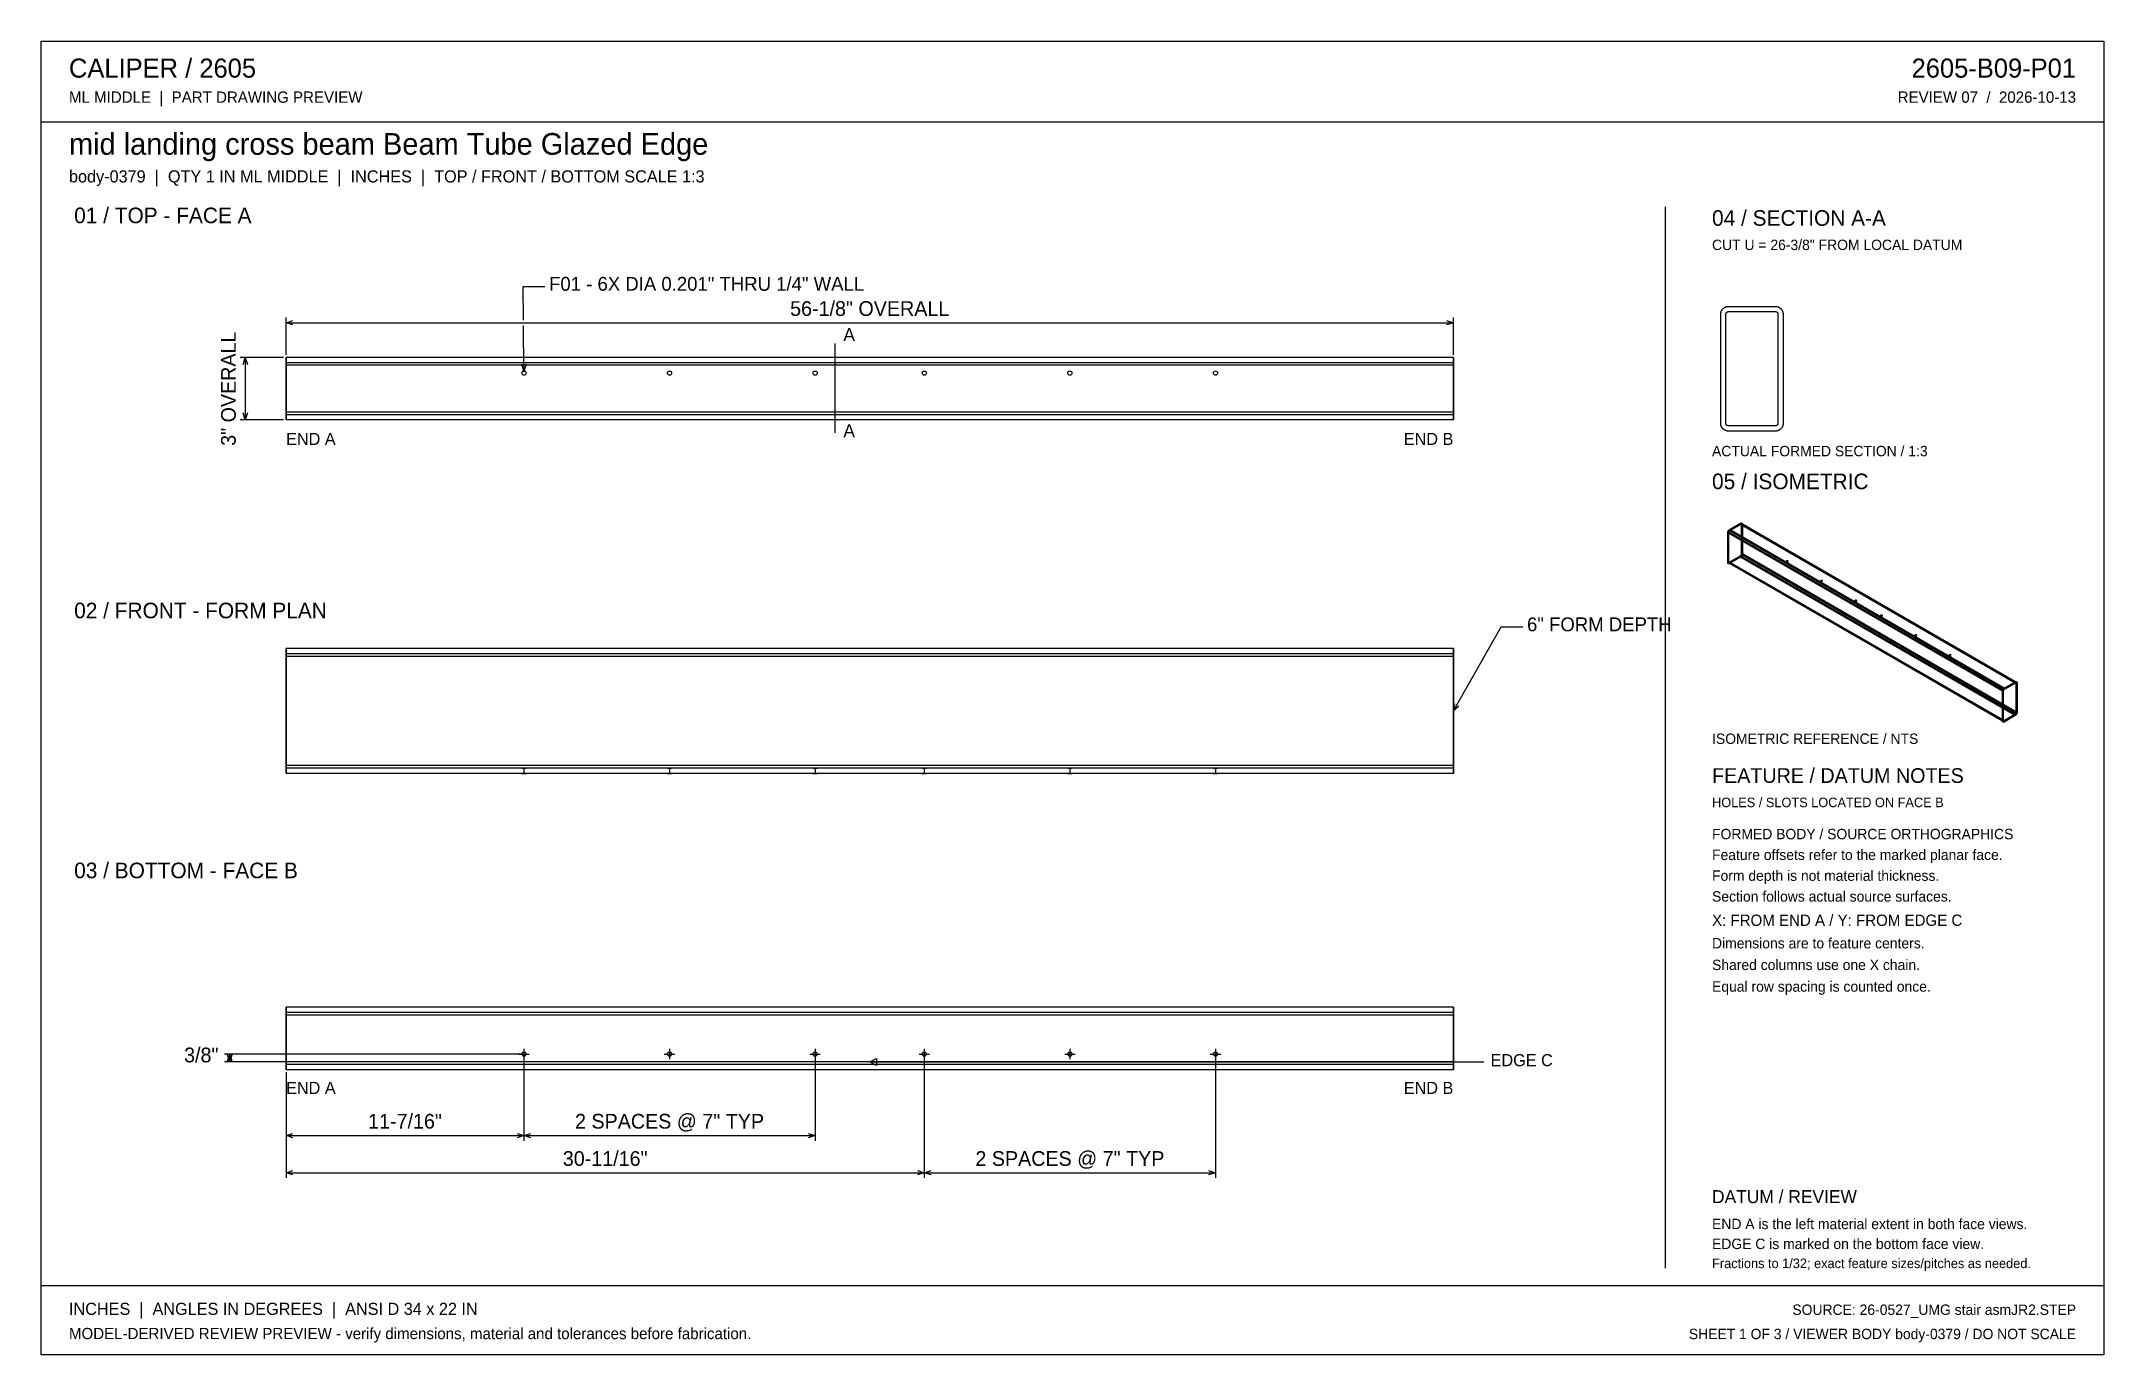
# Model space of a CAD drawing. Header units: inches. Extents: x 1.4 to 100.6, y 1.4 to 64.6.
import ezdxf
from ezdxf.enums import TextEntityAlignment as Align

# ---------------------------------------------------------------- set-up
doc = ezdxf.new("R2010")
doc.units = ezdxf.units.IN
doc.header["$MEASUREMENT"] = 0

msp = doc.modelspace()

# ---------------------------------------------------------------- texts
at = {"layer": 'ANNOTATION'}
for s, height, p in [('CALIPER / 2605', 0.91667, (2.75, 62.833)), ('ML MIDDLE  |  PART DRAWING PREVIEW', 0.54167, (2.75, 61.625)), ('mid landing cross beam Beam Tube Glazed Edge', 1.04167, (2.75, 59.125)), ('body-0379  |  QTY 1 IN ML MIDDLE  |  INCHES  |  TOP / FRONT / BOTTOM SCALE 1:3', 0.58333, (2.75, 57.792)), ('01 / TOP - FACE A', 0.75, (3, 55.833)), ('04 / SECTION A-A', 0.75, (81.75, 55.708)), ('CUT U = 26-3/8" FROM LOCAL DATUM', 0.5, (81.75, 54.542)), ('F01 - 6X DIA 0.201" THRU 1/4" WALL', 0.66667, (25.833, 52.583)), ('A', 0.625, (39.983, 50.167)), ('END A', 0.5833, (13.187, 45.167)), ('A', 0.625, (39.983, 45.542)), ('ACTUAL FORMED SECTION / 1:3', 0.5, (81.75, 44.625)), ('05 / ISOMETRIC', 0.75, (81.75, 43.042)), ('02 / FRONT - FORM PLAN', 0.75, (3, 36.833)), ('6" FORM DEPTH', 0.66667, (72.854, 36.208)), ('ISOMETRIC REFERENCE / NTS', 0.5, (81.75, 30.792)), ('FEATURE / DATUM NOTES', 0.70833, (81.75, 28.917)), ('HOLES / SLOTS LOCATED ON FACE B', 0.45833, (81.75, 27.75)), ('FORMED BODY / SOURCE ORTHOGRAPHICS', 0.5, (81.75, 26.208)), ('03 / BOTTOM - FACE B', 0.75, (3, 24.333)), ('Feature offsets refer to the marked planar face.', 0.5, (81.75, 25.208)), ('Form depth is not material thickness.', 0.5, (81.75, 24.208)), ('Section follows actual source surfaces.', 0.5, (81.75, 23.208)), ('X: FROM END A / Y: FROM EDGE C', 0.54167, (81.75, 22.042)), ('Dimensions are to feature centers.', 0.5, (81.75, 20.958)), ('Shared columns use one X chain.', 0.5, (81.75, 19.917)), ('Equal row spacing is counted once.', 0.5, (81.75, 18.875)), ('EDGE C', 0.5833, (71.104, 15.292)), ('END A', 0.5833, (13.187, 13.958)), ('DATUM / REVIEW', 0.625, (81.75, 8.708)), ('END A is the left material extent in both face views.', 0.5, (81.75, 7.458)), ('EDGE C is marked on the bottom face view.', 0.5, (81.75, 6.5)), ('Fractions to 1/32; exact feature sizes/pitches as needed.', 0.45833, (81.75, 5.583)), ('INCHES  |  ANGLES IN DEGREES  |  ANSI D 34 x 22 IN', 0.58333, (2.75, 3.333)), ('MODEL-DERIVED REVIEW PREVIEW - verify dimensions, material and tolerances before fabrication.', 0.54167, (2.75, 2.167))]:
    msp.add_text(s, height=height, dxfattribs=at).set_placement(p)
for s, height, p in [('2605-B09-P01', 0.91667, (99.25, 62.833)), ('REVIEW 07  /  2026-10-13', 0.54167, (99.25, 61.625)), ('END B', 0.5833, (69.312, 45.167)), ('3/8"', 0.7083, (9.937, 15.479)), ('END B', 0.5833, (69.312, 13.958)), ('SOURCE: 26-0527_UMG stair asmJR2.STEP', 0.5, (99.25, 3.333)), ('SHEET 1 OF 3 / VIEWER BODY body-0379 / DO NOT SCALE', 0.5, (99.25, 2.167))]:
    msp.add_text(s, height=height, dxfattribs=at).set_placement(p, align=Align.RIGHT)
for s, height, p in [('56-1/8" OVERALL', 0.70833, (41.25, 51.375)), ('11-7/16"', 0.7083, (18.906, 12.292)), ('2 SPACES @ 7" TYP', 0.70833, (31.625, 12.292)), ('30-11/16"', 0.7083, (28.531, 10.5)), ('2 SPACES @ 7" TYP', 0.70833, (50.875, 10.5))]:
    msp.add_text(s, height=height, dxfattribs=at).set_placement(p, align=Align.CENTER)
msp.add_text('3" OVERALL', height=0.7083, rotation=90, dxfattribs=at).set_placement((10.771, 47.875), align=Align.CENTER)

# ---------------------------------------------------------------- linework, layer by layer
at = {"layer": 'ANNOTATION'}
for p, q in [((24.6, 51.167), (24.583, 52.792)), ((24.583, 52.792), (25.625, 52.792)), ((13.187, 49.5), (13.187, 51.292)), ((13.187, 51.042), (13.521, 51.146)), ((13.187, 51.042), (69.312, 51.042)), ((13.521, 50.938), (13.187, 51.042)), ((24.624, 48.725), (24.602, 50.917)), ((68.979, 51.146), (69.312, 51.042)), ((69.312, 51.042), (68.979, 50.938)), ((69.312, 49.5), (69.312, 51.292)), ((39.566, 50.042), (39.566, 45.75)), ((13.062, 49.375), (10.979, 49.375)), ((11.125, 49.042), (11.229, 49.375)), ((11.229, 49.375), (11.229, 46.375)), ((11.229, 49.375), (11.333, 49.042)), ((24.624, 48.725), (24.517, 49.058)), ((24.725, 49.06), (24.624, 48.725)), ((11.229, 46.375), (11.125, 46.708)), ((11.333, 46.708), (11.229, 46.375)), ((13.062, 46.375), (10.979, 46.375)), ((69.312, 32.375), (71.604, 36.417)), ((71.604, 36.417), (72.646, 36.417)), ((69.312, 32.375), (69.386, 32.716)), ((69.568, 32.614), (69.312, 32.375)), ((24.5, 15.875), (10.229, 15.875)), ((10.375, 15.542), (10.479, 15.875)), ((10.479, 15.875), (10.479, 15.5)), ((10.479, 15.875), (10.583, 15.542)), ((24.375, 15.875), (24.875, 15.875)), ((24.625, 16.125), (24.625, 15.625)), ((31.375, 15.875), (31.875, 15.875)), ((31.625, 16.125), (31.625, 15.625)), ((38.375, 15.875), (38.875, 15.875)), ((38.625, 16.125), (38.625, 15.625)), ((43.625, 15.875), (44.125, 15.875)), ((43.875, 16.125), (43.875, 15.625)), ((50.625, 15.875), (51.125, 15.875)), ((50.875, 16.125), (50.875, 15.625)), ((57.625, 15.875), (58.125, 15.875)), ((57.875, 16.125), (57.875, 15.625)), ((41.125, 15.5), (10.229, 15.5)), ((10.479, 15.5), (10.375, 15.833)), ((10.583, 15.833), (10.479, 15.5)), ((13.187, 15), (13.187, 11.708)), ((13.187, 15), (13.187, 9.917)), ((24.625, 15.75), (24.625, 11.708)), ((24.625, 15.75), (24.625, 11.708)), ((38.625, 15.75), (38.625, 11.708)), ((41.25, 15.5), (41.583, 15.667)), ((41.25, 15.5), (70.771, 15.5)), ((41.583, 15.333), (41.25, 15.5)), ((41.583, 15.667), (41.583, 15.333)), ((43.875, 15.75), (43.875, 9.917)), ((43.875, 15.75), (43.875, 9.917)), ((57.875, 15.75), (57.875, 9.917)), ((13.187, 11.958), (13.521, 12.062)), ((13.187, 11.958), (24.625, 11.958)), ((13.521, 11.854), (13.187, 11.958)), ((24.292, 12.062), (24.625, 11.958)), ((24.625, 11.958), (24.292, 11.854)), ((24.625, 11.958), (24.958, 12.062)), ((24.625, 11.958), (38.625, 11.958)), ((24.958, 11.854), (24.625, 11.958)), ((38.292, 12.062), (38.625, 11.958)), ((38.625, 11.958), (38.292, 11.854)), ((13.187, 10.167), (13.521, 10.271)), ((13.187, 10.167), (43.875, 10.167)), ((13.521, 10.062), (13.187, 10.167)), ((43.542, 10.271), (43.875, 10.167)), ((43.875, 10.167), (43.542, 10.062)), ((43.875, 10.167), (44.208, 10.271)), ((43.875, 10.167), (57.875, 10.167)), ((44.208, 10.062), (43.875, 10.167)), ((57.542, 10.271), (57.875, 10.167)), ((57.875, 10.167), (57.542, 10.062))]:
    msp.add_line(p, q, dxfattribs=at)
at = {"layer": 'OUTLINE'}
for p, q in [((1.417, 64.583), (100.583, 64.583)), ((1.417, 1.417), (1.417, 64.583)), ((100.583, 64.583), (100.583, 1.417)), ((1.417, 60.708), (100.583, 60.708)), ((79.5, 56.625), (79.5, 5.583)), ((82.18, 51.558), (82.183, 51.567)), ((82.183, 51.567), (82.186, 51.576)), ((82.186, 51.576), (82.189, 51.585)), ((82.189, 51.585), (82.192, 51.593)), ((82.192, 51.593), (82.195, 51.602)), ((82.195, 51.602), (82.199, 51.61)), ((82.199, 51.61), (82.203, 51.619)), ((82.203, 51.619), (82.207, 51.627)), ((82.207, 51.627), (82.211, 51.635)), ((82.211, 51.635), (82.215, 51.643)), ((82.215, 51.643), (82.22, 51.651)), ((82.22, 51.651), (82.225, 51.659)), ((82.225, 51.659), (82.23, 51.667)), ((82.23, 51.667), (82.235, 51.674)), ((82.235, 51.674), (82.24, 51.682)), ((82.24, 51.682), (82.246, 51.689)), ((82.246, 51.689), (82.252, 51.696)), ((82.252, 51.696), (82.258, 51.703)), ((82.258, 51.703), (82.264, 51.71)), ((82.264, 51.71), (82.27, 51.717)), ((82.27, 51.717), (82.277, 51.723)), ((82.277, 51.723), (82.283, 51.73)), ((82.283, 51.73), (82.29, 51.736)), ((82.29, 51.736), (82.297, 51.742)), ((82.297, 51.742), (82.304, 51.748)), ((82.304, 51.748), (82.311, 51.754)), ((82.311, 51.754), (82.318, 51.76)), ((82.318, 51.76), (82.326, 51.765)), ((82.326, 51.765), (82.333, 51.77)), ((82.333, 51.77), (82.341, 51.775)), ((82.341, 51.775), (82.349, 51.78)), ((82.349, 51.78), (82.357, 51.785)), ((82.357, 51.785), (82.365, 51.789)), ((82.365, 51.789), (82.373, 51.793)), ((82.373, 51.793), (82.381, 51.797)), ((82.381, 51.797), (82.39, 51.801)), ((82.39, 51.801), (82.398, 51.805)), ((82.398, 51.805), (82.407, 51.808)), ((82.407, 51.808), (82.415, 51.811)), ((82.415, 51.811), (82.424, 51.814)), ((82.424, 51.814), (82.433, 51.817)), ((82.433, 51.817), (82.442, 51.82)), ((82.442, 51.82), (82.451, 51.822)), ((82.451, 51.822), (82.46, 51.824)), ((82.46, 51.824), (82.469, 51.826)), ((82.469, 51.826), (82.478, 51.828)), ((82.477, 51.566), (82.48, 51.567)), ((82.478, 51.828), (82.487, 51.829)), ((82.48, 51.567), (82.483, 51.569)), ((82.483, 51.569), (82.485, 51.57)), ((82.485, 51.57), (82.488, 51.571)), ((82.487, 51.829), (82.496, 51.831)), ((82.488, 51.571), (82.491, 51.573)), ((82.491, 51.573), (82.494, 51.574)), ((82.494, 51.574), (82.497, 51.575)), ((82.496, 51.831), (82.505, 51.832)), ((82.497, 51.575), (82.5, 51.576)), ((82.5, 51.576), (82.502, 51.577)), ((82.502, 51.577), (82.505, 51.578)), ((82.505, 51.832), (82.514, 51.832)), ((82.505, 51.578), (82.508, 51.579)), ((82.508, 51.579), (82.511, 51.58)), ((82.511, 51.58), (82.514, 51.58)), ((82.514, 51.832), (82.523, 51.833)), ((82.514, 51.58), (82.517, 51.581)), ((82.517, 51.581), (82.52, 51.581)), ((82.52, 51.581), (82.523, 51.582)), ((82.523, 51.833), (82.532, 51.833)), ((82.523, 51.582), (82.526, 51.582)), ((82.526, 51.582), (82.529, 51.583)), ((82.529, 51.583), (82.532, 51.583)), ((82.532, 51.833), (82.542, 51.833)), ((82.532, 51.583), (82.536, 51.583)), ((82.536, 51.583), (82.539, 51.583)), ((82.539, 51.583), (82.542, 51.583)), ((82.542, 51.833), (84.792, 51.833)), ((82.542, 51.583), (84.792, 51.583)), ((84.792, 51.833), (84.801, 51.833)), ((84.792, 51.583), (84.795, 51.583)), ((84.795, 51.583), (84.798, 51.583)), ((84.798, 51.583), (84.801, 51.583)), ((84.801, 51.833), (84.81, 51.833)), ((84.801, 51.583), (84.804, 51.583)), ((84.804, 51.583), (84.807, 51.582)), ((84.807, 51.582), (84.81, 51.582)), ((84.81, 51.833), (84.819, 51.832)), ((84.81, 51.582), (84.813, 51.581)), ((84.813, 51.581), (84.816, 51.581)), ((84.816, 51.581), (84.819, 51.58)), ((84.819, 51.832), (84.828, 51.832)), ((84.819, 51.58), (84.822, 51.58)), ((84.822, 51.58), (84.825, 51.579)), ((84.825, 51.579), (84.828, 51.578)), ((84.828, 51.832), (84.838, 51.831)), ((84.828, 51.578), (84.831, 51.577)), ((84.831, 51.577), (84.834, 51.576)), ((84.834, 51.576), (84.837, 51.575)), ((84.837, 51.575), (84.84, 51.574)), ((84.838, 51.831), (84.847, 51.829)), ((84.84, 51.574), (84.842, 51.573)), ((84.842, 51.573), (84.845, 51.571)), ((84.845, 51.571), (84.848, 51.57)), ((84.847, 51.829), (84.856, 51.828)), ((84.848, 51.57), (84.851, 51.569)), ((84.851, 51.569), (84.853, 51.567)), ((84.853, 51.567), (84.856, 51.566)), ((84.856, 51.828), (84.865, 51.826)), ((84.865, 51.826), (84.874, 51.824)), ((84.874, 51.824), (84.883, 51.822)), ((84.883, 51.822), (84.892, 51.82)), ((84.892, 51.82), (84.901, 51.817)), ((84.901, 51.817), (84.909, 51.814)), ((84.909, 51.814), (84.918, 51.811)), ((84.918, 51.811), (84.927, 51.808)), ((84.927, 51.808), (84.935, 51.805)), ((84.935, 51.805), (84.944, 51.801)), ((84.944, 51.801), (84.952, 51.797)), ((84.952, 51.797), (84.96, 51.793)), ((84.96, 51.793), (84.968, 51.789)), ((84.968, 51.789), (84.977, 51.785)), ((84.977, 51.785), (84.984, 51.78)), ((84.984, 51.78), (84.992, 51.775)), ((84.992, 51.775), (85, 51.77)), ((85, 51.77), (85.008, 51.765)), ((85.008, 51.765), (85.015, 51.76)), ((85.015, 51.76), (85.022, 51.754)), ((85.022, 51.754), (85.03, 51.748)), ((85.03, 51.748), (85.037, 51.742)), ((85.037, 51.742), (85.044, 51.736)), ((85.044, 51.736), (85.05, 51.73)), ((85.05, 51.73), (85.057, 51.723)), ((85.057, 51.723), (85.063, 51.717)), ((85.063, 51.717), (85.07, 51.71)), ((85.07, 51.71), (85.076, 51.703)), ((85.076, 51.703), (85.082, 51.696)), ((85.082, 51.696), (85.087, 51.689)), ((85.087, 51.689), (85.093, 51.682)), ((85.093, 51.682), (85.098, 51.674)), ((85.098, 51.674), (85.103, 51.667)), ((85.103, 51.667), (85.108, 51.659)), ((85.108, 51.659), (85.113, 51.651)), ((85.113, 51.651), (85.118, 51.643)), ((85.118, 51.643), (85.122, 51.635)), ((85.122, 51.635), (85.127, 51.627)), ((85.127, 51.627), (85.131, 51.619)), ((85.131, 51.619), (85.134, 51.61)), ((85.134, 51.61), (85.138, 51.602)), ((85.138, 51.602), (85.142, 51.593)), ((85.142, 51.593), (85.145, 51.585)), ((85.145, 51.585), (85.148, 51.576)), ((85.148, 51.576), (85.151, 51.567)), ((85.151, 51.567), (85.153, 51.558)), ((82.167, 51.477), (82.168, 51.486)), ((82.167, 51.468), (82.167, 51.477)), ((82.167, 51.458), (82.167, 51.468)), ((82.167, 46.208), (82.167, 51.458)), ((82.168, 51.495), (82.169, 51.504)), ((82.168, 51.486), (82.168, 51.495)), ((82.169, 51.504), (82.171, 51.513)), ((82.171, 51.513), (82.172, 51.522)), ((82.172, 51.522), (82.174, 51.531)), ((82.174, 51.531), (82.176, 51.54)), ((82.176, 51.54), (82.178, 51.549)), ((82.178, 51.549), (82.18, 51.558)), ((82.417, 51.471), (82.418, 51.474)), ((82.417, 51.468), (82.417, 51.471)), ((82.417, 51.464), (82.417, 51.468)), ((82.417, 51.461), (82.417, 51.464)), ((82.417, 51.458), (82.417, 51.461)), ((82.417, 46.208), (82.417, 51.458)), ((82.418, 51.477), (82.419, 51.48)), ((82.418, 51.474), (82.418, 51.477)), ((82.419, 51.483), (82.42, 51.486)), ((82.419, 51.48), (82.419, 51.483)), ((82.42, 51.489), (82.421, 51.492)), ((82.42, 51.486), (82.42, 51.489)), ((82.421, 51.492), (82.422, 51.495)), ((82.422, 51.495), (82.423, 51.498)), ((82.423, 51.498), (82.424, 51.5)), ((82.424, 51.5), (82.425, 51.503)), ((82.425, 51.503), (82.426, 51.506)), ((82.426, 51.506), (82.427, 51.509)), ((82.427, 51.509), (82.429, 51.512)), ((82.429, 51.512), (82.43, 51.515)), ((82.43, 51.515), (82.431, 51.517)), ((82.431, 51.517), (82.433, 51.52)), ((82.433, 51.52), (82.434, 51.523)), ((82.434, 51.523), (82.436, 51.525)), ((82.436, 51.525), (82.438, 51.528)), ((82.438, 51.528), (82.439, 51.53)), ((82.439, 51.53), (82.441, 51.533)), ((82.441, 51.533), (82.443, 51.535)), ((82.443, 51.535), (82.445, 51.538)), ((82.445, 51.538), (82.447, 51.54)), ((82.447, 51.54), (82.449, 51.542)), ((82.449, 51.542), (82.451, 51.545)), ((82.451, 51.545), (82.453, 51.547)), ((82.453, 51.547), (82.455, 51.549)), ((82.455, 51.549), (82.458, 51.551)), ((82.458, 51.551), (82.46, 51.553)), ((82.46, 51.553), (82.462, 51.555)), ((82.462, 51.555), (82.465, 51.557)), ((82.465, 51.557), (82.467, 51.559)), ((82.467, 51.559), (82.47, 51.561)), ((82.47, 51.561), (82.472, 51.562)), ((82.472, 51.562), (82.475, 51.564)), ((82.475, 51.564), (82.477, 51.566)), ((84.856, 51.566), (84.859, 51.564)), ((84.859, 51.564), (84.861, 51.562)), ((84.861, 51.562), (84.864, 51.561)), ((84.864, 51.561), (84.866, 51.559)), ((84.866, 51.559), (84.869, 51.557)), ((84.869, 51.557), (84.871, 51.555)), ((84.871, 51.555), (84.873, 51.553)), ((84.873, 51.553), (84.876, 51.551)), ((84.876, 51.551), (84.878, 51.549)), ((84.878, 51.549), (84.88, 51.547)), ((84.88, 51.547), (84.882, 51.545)), ((84.882, 51.545), (84.884, 51.542)), ((84.884, 51.542), (84.886, 51.54)), ((84.886, 51.54), (84.888, 51.538)), ((84.888, 51.538), (84.89, 51.535)), ((84.89, 51.535), (84.892, 51.533)), ((84.892, 51.533), (84.894, 51.53)), ((84.894, 51.53), (84.896, 51.528)), ((84.896, 51.528), (84.897, 51.525)), ((84.897, 51.525), (84.899, 51.523)), ((84.899, 51.523), (84.9, 51.52)), ((84.9, 51.52), (84.902, 51.517)), ((84.902, 51.517), (84.903, 51.515)), ((84.903, 51.515), (84.905, 51.512)), ((84.905, 51.512), (84.906, 51.509)), ((84.906, 51.509), (84.907, 51.506)), ((84.907, 51.506), (84.908, 51.503)), ((84.908, 51.503), (84.909, 51.5)), ((84.909, 51.5), (84.91, 51.498)), ((84.91, 51.498), (84.911, 51.495)), ((84.911, 51.495), (84.912, 51.492)), ((84.912, 51.492), (84.913, 51.489)), ((84.913, 51.489), (84.914, 51.486)), ((84.914, 51.486), (84.914, 51.483)), ((84.914, 51.483), (84.915, 51.48)), ((84.915, 51.48), (84.915, 51.477)), ((84.915, 51.477), (84.916, 51.474)), ((84.916, 51.474), (84.916, 51.471)), ((84.916, 51.471), (84.916, 51.468)), ((84.916, 51.468), (84.917, 51.464)), ((84.917, 51.464), (84.917, 51.461)), ((84.917, 51.461), (84.917, 51.458)), ((84.917, 51.458), (84.917, 46.208)), ((85.153, 51.558), (85.155, 51.549)), ((85.155, 51.549), (85.158, 51.54)), ((85.158, 51.54), (85.159, 51.531)), ((85.159, 51.531), (85.161, 51.522)), ((85.161, 51.522), (85.163, 51.513)), ((85.163, 51.513), (85.164, 51.504)), ((85.164, 51.504), (85.165, 51.495)), ((85.165, 51.495), (85.166, 51.486)), ((85.166, 51.486), (85.166, 51.477)), ((85.166, 51.477), (85.167, 51.468)), ((85.167, 51.468), (85.167, 51.458)), ((85.167, 51.458), (85.167, 46.208)), ((13.187, 49.375), (13.187, 49.375)), ((13.187, 49.375), (13.187, 49.375)), ((13.187, 49.375), (13.187, 49.374)), ((69.312, 49.375), (13.187, 49.375)), ((69.312, 49.375), (13.187, 49.375)), ((13.187, 49.374), (13.187, 49.375)), ((13.187, 49.375), (13.187, 49.375)), ((13.187, 49.375), (13.187, 49.375)), ((13.187, 49.374), (13.187, 49.373)), ((13.187, 49.373), (13.187, 49.374)), ((13.187, 49.373), (13.187, 49.372)), ((13.187, 49.372), (13.187, 49.373)), ((13.187, 49.372), (13.187, 49.371)), ((13.187, 49.371), (13.187, 49.372)), ((13.187, 49.371), (13.187, 49.369)), ((13.187, 49.369), (13.187, 49.371)), ((13.187, 49.369), (13.187, 49.368)), ((13.187, 49.368), (13.187, 49.369)), ((13.187, 49.368), (13.187, 49.366)), ((13.187, 49.366), (13.187, 49.368)), ((13.187, 49.366), (13.187, 49.364)), ((13.187, 49.364), (13.187, 49.366)), ((13.187, 49.364), (13.187, 49.361)), ((13.187, 49.361), (13.187, 49.364)), ((13.187, 49.361), (13.187, 49.359)), ((13.187, 49.359), (13.187, 49.361)), ((13.187, 49.359), (13.187, 49.356)), ((13.187, 49.356), (13.187, 49.359)), ((13.187, 49.356), (13.187, 49.353)), ((13.187, 49.353), (13.187, 49.356)), ((13.187, 49.353), (13.187, 49.35)), ((13.187, 49.35), (13.187, 49.353)), ((13.187, 49.35), (13.187, 49.346)), ((13.187, 49.346), (13.187, 49.35)), ((13.187, 49.346), (13.187, 49.343)), ((13.187, 49.343), (13.187, 49.346)), ((13.187, 49.343), (13.187, 49.339)), ((13.187, 49.339), (13.187, 49.343)), ((13.187, 49.339), (13.187, 49.335)), ((13.187, 49.335), (13.187, 49.339)), ((13.187, 49.335), (13.187, 49.331)), ((13.187, 49.331), (13.187, 49.335)), ((13.187, 49.331), (13.187, 49.326)), ((13.187, 49.326), (13.187, 49.331)), ((13.187, 49.326), (13.187, 49.322)), ((13.187, 49.322), (13.187, 49.326)), ((13.187, 49.322), (13.187, 49.317)), ((13.187, 49.317), (13.187, 49.322)), ((13.187, 49.317), (13.187, 49.312)), ((13.187, 49.312), (13.187, 49.317)), ((13.187, 49.312), (13.187, 49.307)), ((13.187, 49.307), (13.187, 49.312)), ((13.187, 49.307), (13.187, 49.301)), ((13.187, 49.301), (13.187, 49.307)), ((13.187, 49.301), (13.187, 49.296)), ((13.187, 49.296), (13.187, 49.301)), ((13.187, 49.296), (13.187, 49.29)), ((13.187, 49.29), (13.187, 49.296)), ((13.187, 49.29), (13.187, 49.284)), ((13.187, 49.284), (13.187, 49.29)), ((13.187, 49.284), (13.187, 49.278)), ((13.187, 49.278), (13.187, 49.284)), ((13.187, 49.278), (13.187, 49.272)), ((13.187, 49.272), (13.187, 49.278)), ((13.187, 49.272), (13.187, 49.265)), ((13.187, 49.265), (13.187, 49.272)), ((13.187, 49.265), (13.187, 49.259)), ((13.187, 49.259), (13.187, 49.265)), ((13.187, 49.259), (13.187, 49.252)), ((13.187, 49.252), (13.187, 49.259)), ((13.187, 49.252), (13.187, 49.245)), ((13.187, 49.245), (13.187, 49.252)), ((13.187, 49.245), (13.187, 49.238)), ((13.187, 49.238), (13.187, 49.245)), ((13.187, 49.238), (13.187, 49.231)), ((13.187, 49.231), (13.187, 49.238)), ((13.187, 49.231), (13.187, 49.223)), ((13.187, 49.223), (13.187, 49.231)), ((13.187, 49.223), (13.187, 49.216)), ((13.187, 49.216), (13.187, 49.223)), ((13.187, 49.216), (13.187, 49.208)), ((13.187, 49.208), (13.187, 49.216)), ((13.187, 49.208), (13.187, 49.201)), ((13.187, 49.201), (13.187, 49.208)), ((13.187, 49.201), (13.187, 49.193)), ((13.187, 49.193), (13.187, 49.201)), ((13.187, 49.193), (13.187, 49.185)), ((13.187, 49.185), (13.187, 49.193)), ((13.187, 49.185), (13.187, 49.177)), ((13.187, 49.177), (13.187, 49.185)), ((13.187, 49.177), (13.187, 49.169)), ((13.187, 49.169), (13.187, 49.177)), ((13.187, 49.169), (13.187, 49.16)), ((13.187, 49.16), (13.187, 49.169)), ((13.187, 49.16), (13.187, 49.152)), ((13.187, 49.152), (13.187, 49.16)), ((13.187, 49.152), (13.187, 49.144)), ((13.187, 49.144), (13.187, 49.152)), ((13.187, 49.144), (13.187, 49.135)), ((13.187, 49.135), (13.187, 49.144)), ((13.187, 49.135), (13.187, 49.126)), ((13.187, 49.126), (13.187, 49.135)), ((13.187, 49.126), (13.187, 49.118)), ((13.187, 49.118), (13.187, 49.126)), ((69.312, 49.125), (13.187, 49.125)), ((13.187, 49.125), (13.187, 49.125)), ((13.187, 49.125), (13.187, 49.125)), ((13.187, 49.125), (13.187, 49.125)), ((13.187, 49.125), (13.187, 49.124)), ((13.187, 49.124), (13.187, 49.125)), ((13.187, 49.125), (13.187, 49.125)), ((13.187, 49.125), (13.187, 49.125)), ((13.187, 49.125), (13.187, 49.125)), ((69.312, 49.125), (13.187, 49.125)), ((13.187, 49.124), (13.187, 49.124)), ((13.187, 49.124), (13.187, 49.124)), ((13.187, 49.124), (13.187, 49.123)), ((13.187, 49.123), (13.187, 49.124)), ((13.187, 49.124), (13.187, 49.124)), ((13.187, 49.124), (13.187, 49.124)), ((13.187, 49.123), (13.187, 49.123)), ((13.187, 49.123), (13.187, 49.122)), ((13.187, 49.122), (13.187, 49.123)), ((13.187, 49.123), (13.187, 49.123)), ((13.187, 49.122), (13.187, 49.121)), ((13.187, 49.121), (13.187, 49.122)), ((13.187, 49.121), (13.187, 49.12)), ((13.187, 49.12), (13.187, 49.121)), ((13.187, 49.12), (13.187, 49.12)), ((13.187, 49.12), (13.187, 49.119)), ((13.187, 49.119), (13.187, 49.12)), ((13.187, 49.12), (13.187, 49.12)), ((13.187, 49.119), (13.187, 49.118)), ((13.187, 49.118), (13.187, 49.119)), ((13.187, 49.118), (13.187, 49.109)), ((13.187, 49.118), (13.187, 49.117)), ((13.187, 49.117), (13.187, 49.118)), ((13.187, 49.109), (13.187, 49.118)), ((13.187, 49.117), (13.187, 49.115)), ((13.187, 49.115), (13.187, 49.117)), ((13.187, 49.115), (13.187, 49.114)), ((13.187, 49.114), (13.187, 49.115)), ((13.187, 49.114), (13.187, 49.113)), ((13.187, 49.113), (13.187, 49.114)), ((13.187, 49.113), (13.187, 49.112)), ((13.187, 49.112), (13.187, 49.113)), ((13.187, 49.112), (13.187, 49.11)), ((13.187, 49.11), (13.187, 49.112)), ((13.187, 49.11), (13.187, 49.109)), ((13.187, 49.109), (13.187, 49.11)), ((13.187, 49.109), (13.187, 49.1)), ((13.187, 49.109), (13.187, 49.107)), ((13.187, 49.107), (13.187, 49.109)), ((13.187, 49.1), (13.187, 49.109)), ((13.187, 49.107), (13.187, 49.106)), ((13.187, 49.106), (13.187, 49.107)), ((13.187, 49.106), (13.187, 49.104)), ((13.187, 49.104), (13.187, 49.106)), ((13.187, 49.104), (13.187, 49.102)), ((13.187, 49.102), (13.187, 49.104)), ((13.187, 49.102), (13.187, 49.1)), ((13.187, 49.1), (13.187, 49.102)), ((13.187, 49.1), (13.187, 49.091)), ((13.187, 49.1), (13.187, 49.099)), ((13.187, 49.099), (13.187, 49.1)), ((13.187, 49.091), (13.187, 49.1)), ((13.187, 49.099), (13.187, 49.097)), ((13.187, 49.097), (13.187, 49.099)), ((13.187, 49.097), (13.187, 49.095)), ((13.187, 49.095), (13.187, 49.097)), ((13.187, 49.095), (13.187, 49.093)), ((13.187, 49.093), (13.187, 49.095)), ((13.187, 49.093), (13.187, 49.091)), ((13.187, 49.091), (13.187, 49.093)), ((13.187, 49.091), (13.187, 49.082)), ((13.187, 49.091), (13.187, 49.088)), ((13.187, 49.088), (13.187, 49.091)), ((13.187, 49.082), (13.187, 49.091)), ((13.187, 49.088), (13.187, 49.086)), ((13.187, 49.086), (13.187, 49.088)), ((13.187, 49.086), (13.187, 49.084)), ((13.187, 49.084), (13.187, 49.086)), ((13.187, 49.084), (13.187, 49.082)), ((13.187, 49.082), (13.187, 49.084)), ((13.187, 49.082), (13.187, 49.073)), ((13.187, 49.082), (13.187, 49.079)), ((13.187, 49.079), (13.187, 49.082)), ((13.187, 49.073), (13.187, 49.082)), ((13.187, 49.079), (13.187, 49.077)), ((13.187, 49.077), (13.187, 49.079)), ((13.187, 49.077), (13.187, 49.074)), ((13.187, 49.074), (13.187, 49.077)), ((13.187, 49.074), (13.187, 49.072)), ((13.187, 49.072), (13.187, 49.074)), ((13.187, 49.073), (13.187, 49.064)), ((13.187, 49.064), (13.187, 49.073)), ((13.187, 49.072), (13.187, 49.069)), ((13.187, 49.069), (13.187, 49.072)), ((13.187, 49.069), (13.187, 49.067)), ((13.187, 49.067), (13.187, 49.069)), ((13.187, 49.067), (13.187, 49.064)), ((13.187, 49.064), (13.187, 49.067)), ((13.187, 49.064), (13.187, 49.055)), ((13.187, 49.064), (13.187, 49.062)), ((13.187, 49.062), (13.187, 49.064)), ((13.187, 49.055), (13.187, 49.064)), ((13.187, 49.062), (13.187, 49.059)), ((13.187, 49.059), (13.187, 49.062)), ((13.187, 49.059), (13.187, 49.056)), ((13.187, 49.056), (13.187, 49.059)), ((13.187, 49.056), (13.187, 49.053)), ((13.187, 49.053), (13.187, 49.056)), ((13.187, 49.055), (13.187, 49.046)), ((13.187, 49.046), (13.187, 49.055)), ((13.187, 49.053), (13.187, 49.051)), ((13.187, 49.051), (13.187, 49.053)), ((13.187, 49.051), (13.187, 49.048)), ((13.187, 49.048), (13.187, 49.051)), ((13.187, 49.048), (13.187, 49.045)), ((13.187, 49.045), (13.187, 49.048)), ((13.187, 49.046), (13.187, 49.037)), ((13.187, 49.037), (13.187, 49.046)), ((13.187, 49.045), (13.187, 49.042)), ((13.187, 49.042), (13.187, 49.045)), ((13.187, 49.042), (13.187, 49.039)), ((13.187, 49.039), (13.187, 49.042)), ((13.187, 49.039), (13.187, 49.036)), ((13.187, 49.036), (13.187, 49.039)), ((13.187, 49.037), (13.187, 49.028)), ((13.187, 49.028), (13.187, 49.037)), ((13.187, 49.036), (13.187, 49.033)), ((13.187, 49.033), (13.187, 49.036)), ((13.187, 49.033), (13.187, 49.03)), ((13.187, 49.03), (13.187, 49.033)), ((13.187, 49.03), (13.187, 49.027)), ((13.187, 49.027), (13.187, 49.03)), ((13.187, 49.028), (13.187, 49.018)), ((13.187, 49.018), (13.187, 49.028)), ((13.187, 49.027), (13.187, 49.024)), ((13.187, 49.024), (13.187, 49.027)), ((13.187, 49.024), (13.187, 49.021)), ((13.187, 49.021), (13.187, 49.024)), ((13.187, 49.021), (13.187, 49.018)), ((13.187, 49.018), (13.187, 49.021)), ((13.187, 49.018), (13.187, 49.009)), ((13.187, 49.018), (13.187, 49.015)), ((13.187, 49.015), (13.187, 49.018)), ((13.187, 49.009), (13.187, 49.018)), ((13.187, 49.015), (13.187, 49.012)), ((13.187, 49.012), (13.187, 49.015)), ((13.187, 49.012), (13.187, 49.009)), ((13.187, 49.009), (13.187, 49.012)), ((13.187, 49.009), (13.187, 49)), ((13.187, 49.009), (13.187, 49.006)), ((13.187, 49.006), (13.187, 49.009)), ((13.187, 49), (13.187, 49.009)), ((13.187, 49.006), (13.187, 49.003)), ((13.187, 49.003), (13.187, 49.006)), ((13.187, 49.003), (13.187, 49)), ((13.187, 49), (13.187, 49.003)), ((13.187, 46.75), (13.187, 49)), ((69.312, 49), (13.187, 49)), ((69.312, 49), (13.187, 49)), ((13.187, 46.75), (13.187, 49)), ((69.312, 49), (13.187, 49)), ((13.187, 49), (13.187, 46.75)), ((69.312, 49), (13.187, 49)), ((13.187, 49), (13.187, 46.75)), ((69.312, 49.374), (69.312, 49.375)), ((69.312, 49.375), (69.312, 49.375)), ((69.312, 49.375), (69.312, 49.375)), ((69.312, 49.375), (69.312, 49.375)), ((69.312, 49.375), (69.312, 49.375)), ((69.312, 49.375), (69.312, 49.374)), ((69.312, 49.373), (69.312, 49.374)), ((69.312, 49.374), (69.312, 49.373)), ((69.312, 49.372), (69.312, 49.373)), ((69.312, 49.373), (69.312, 49.372)), ((69.312, 49.371), (69.312, 49.372)), ((69.312, 49.372), (69.312, 49.371)), ((69.312, 49.369), (69.312, 49.371)), ((69.312, 49.371), (69.312, 49.369)), ((69.312, 49.368), (69.312, 49.369)), ((69.312, 49.369), (69.312, 49.368)), ((69.312, 49.366), (69.312, 49.368)), ((69.312, 49.368), (69.312, 49.366)), ((69.312, 49.364), (69.312, 49.366)), ((69.312, 49.366), (69.312, 49.364)), ((69.312, 49.361), (69.312, 49.364)), ((69.312, 49.364), (69.312, 49.361)), ((69.312, 49.359), (69.312, 49.361)), ((69.312, 49.361), (69.312, 49.359)), ((69.312, 49.356), (69.312, 49.359)), ((69.312, 49.359), (69.312, 49.356)), ((69.312, 49.353), (69.312, 49.356)), ((69.312, 49.356), (69.312, 49.353)), ((69.312, 49.35), (69.312, 49.353)), ((69.312, 49.353), (69.312, 49.35)), ((69.312, 49.346), (69.312, 49.35)), ((69.312, 49.35), (69.312, 49.346)), ((69.312, 49.343), (69.312, 49.346)), ((69.312, 49.346), (69.312, 49.343)), ((69.312, 49.339), (69.312, 49.343)), ((69.312, 49.343), (69.312, 49.339)), ((69.312, 49.335), (69.312, 49.339)), ((69.312, 49.339), (69.312, 49.335)), ((69.312, 49.331), (69.312, 49.335)), ((69.312, 49.335), (69.312, 49.331)), ((69.312, 49.326), (69.312, 49.331)), ((69.312, 49.331), (69.312, 49.326)), ((69.312, 49.322), (69.312, 49.326)), ((69.312, 49.326), (69.312, 49.322)), ((69.312, 49.317), (69.312, 49.322)), ((69.312, 49.322), (69.312, 49.317)), ((69.312, 49.312), (69.312, 49.317)), ((69.312, 49.317), (69.312, 49.312)), ((69.312, 49.307), (69.312, 49.312)), ((69.312, 49.312), (69.312, 49.307)), ((69.312, 49.301), (69.312, 49.307)), ((69.312, 49.307), (69.312, 49.301)), ((69.312, 49.296), (69.312, 49.301)), ((69.312, 49.301), (69.312, 49.296)), ((69.312, 49.29), (69.312, 49.296)), ((69.312, 49.296), (69.312, 49.29)), ((69.312, 49.284), (69.312, 49.29)), ((69.312, 49.29), (69.312, 49.284)), ((69.312, 49.278), (69.312, 49.284)), ((69.312, 49.284), (69.312, 49.278)), ((69.312, 49.272), (69.312, 49.278)), ((69.312, 49.278), (69.312, 49.272)), ((69.312, 49.265), (69.312, 49.272)), ((69.312, 49.272), (69.312, 49.265)), ((69.312, 49.259), (69.312, 49.265)), ((69.312, 49.265), (69.312, 49.259)), ((69.312, 49.252), (69.312, 49.259)), ((69.312, 49.259), (69.312, 49.252)), ((69.312, 49.245), (69.312, 49.252)), ((69.312, 49.252), (69.312, 49.245)), ((69.312, 49.238), (69.312, 49.245)), ((69.312, 49.245), (69.312, 49.238)), ((69.312, 49.231), (69.312, 49.238)), ((69.312, 49.238), (69.312, 49.231)), ((69.312, 49.223), (69.312, 49.231)), ((69.312, 49.231), (69.312, 49.223)), ((69.312, 49.216), (69.312, 49.223)), ((69.312, 49.223), (69.312, 49.216)), ((69.312, 49.208), (69.312, 49.216)), ((69.312, 49.216), (69.312, 49.208)), ((69.312, 49.201), (69.312, 49.208)), ((69.312, 49.208), (69.312, 49.201)), ((69.312, 49.193), (69.312, 49.201)), ((69.312, 49.201), (69.312, 49.193)), ((69.312, 49.185), (69.312, 49.193)), ((69.312, 49.193), (69.312, 49.185)), ((69.312, 49.177), (69.312, 49.185)), ((69.312, 49.185), (69.312, 49.177)), ((69.312, 49.169), (69.312, 49.177)), ((69.312, 49.177), (69.312, 49.169)), ((69.312, 49.16), (69.312, 49.169)), ((69.312, 49.169), (69.312, 49.16)), ((69.312, 49.152), (69.312, 49.16)), ((69.312, 49.16), (69.312, 49.152)), ((69.312, 49.144), (69.312, 49.152)), ((69.312, 49.152), (69.312, 49.144)), ((69.312, 49.135), (69.312, 49.144)), ((69.312, 49.144), (69.312, 49.135)), ((69.312, 49.126), (69.312, 49.135)), ((69.312, 49.135), (69.312, 49.126)), ((69.312, 49.118), (69.312, 49.126)), ((69.312, 49.126), (69.312, 49.118)), ((69.312, 49.124), (69.312, 49.125)), ((69.312, 49.125), (69.312, 49.125)), ((69.312, 49.125), (69.312, 49.125)), ((69.312, 49.125), (69.312, 49.125)), ((69.312, 49.125), (69.312, 49.125)), ((69.312, 49.125), (69.312, 49.125)), ((69.312, 49.125), (69.312, 49.125)), ((69.312, 49.125), (69.312, 49.124)), ((69.312, 49.123), (69.312, 49.124)), ((69.312, 49.124), (69.312, 49.124)), ((69.312, 49.124), (69.312, 49.124)), ((69.312, 49.124), (69.312, 49.124)), ((69.312, 49.124), (69.312, 49.124)), ((69.312, 49.124), (69.312, 49.123)), ((69.312, 49.122), (69.312, 49.123)), ((69.312, 49.123), (69.312, 49.123)), ((69.312, 49.123), (69.312, 49.123)), ((69.312, 49.123), (69.312, 49.122)), ((69.312, 49.121), (69.312, 49.122)), ((69.312, 49.122), (69.312, 49.121)), ((69.312, 49.12), (69.312, 49.121)), ((69.312, 49.121), (69.312, 49.12)), ((69.312, 49.119), (69.312, 49.12)), ((69.312, 49.12), (69.312, 49.12)), ((69.312, 49.12), (69.312, 49.12)), ((69.312, 49.12), (69.312, 49.119)), ((69.312, 49.118), (69.312, 49.119)), ((69.312, 49.119), (69.312, 49.118)), ((69.312, 49.117), (69.312, 49.118)), ((69.312, 49.118), (69.312, 49.117)), ((69.312, 49.109), (69.312, 49.118)), ((69.312, 49.118), (69.312, 49.109)), ((69.312, 49.115), (69.312, 49.117)), ((69.312, 49.117), (69.312, 49.115)), ((69.312, 49.114), (69.312, 49.115)), ((69.312, 49.115), (69.312, 49.114)), ((69.312, 49.113), (69.312, 49.114)), ((69.312, 49.114), (69.312, 49.113)), ((69.312, 49.112), (69.312, 49.113)), ((69.312, 49.113), (69.312, 49.112)), ((69.312, 49.11), (69.312, 49.112)), ((69.312, 49.112), (69.312, 49.11)), ((69.312, 49.109), (69.312, 49.11)), ((69.312, 49.11), (69.312, 49.109)), ((69.312, 49.107), (69.312, 49.109)), ((69.312, 49.109), (69.312, 49.107)), ((69.312, 49.1), (69.312, 49.109)), ((69.312, 49.109), (69.312, 49.1)), ((69.312, 49.106), (69.312, 49.107)), ((69.312, 49.107), (69.312, 49.106)), ((69.312, 49.104), (69.312, 49.106)), ((69.312, 49.106), (69.312, 49.104)), ((69.312, 49.102), (69.312, 49.104)), ((69.312, 49.104), (69.312, 49.102)), ((69.312, 49.1), (69.312, 49.102)), ((69.312, 49.102), (69.312, 49.1)), ((69.312, 49.099), (69.312, 49.1)), ((69.312, 49.1), (69.312, 49.099)), ((69.312, 49.091), (69.312, 49.1)), ((69.312, 49.1), (69.312, 49.091)), ((69.312, 49.097), (69.312, 49.099)), ((69.312, 49.099), (69.312, 49.097)), ((69.312, 49.095), (69.312, 49.097)), ((69.312, 49.097), (69.312, 49.095)), ((69.312, 49.093), (69.312, 49.095)), ((69.312, 49.095), (69.312, 49.093)), ((69.312, 49.091), (69.312, 49.093)), ((69.312, 49.093), (69.312, 49.091)), ((69.312, 49.088), (69.312, 49.091)), ((69.312, 49.091), (69.312, 49.088)), ((69.312, 49.082), (69.312, 49.091)), ((69.312, 49.091), (69.312, 49.082)), ((69.312, 49.086), (69.312, 49.088)), ((69.312, 49.088), (69.312, 49.086)), ((69.312, 49.084), (69.312, 49.086)), ((69.312, 49.086), (69.312, 49.084)), ((69.312, 49.082), (69.312, 49.084)), ((69.312, 49.084), (69.312, 49.082)), ((69.312, 49.079), (69.312, 49.082)), ((69.312, 49.082), (69.312, 49.079)), ((69.312, 49.073), (69.312, 49.082)), ((69.312, 49.082), (69.312, 49.073)), ((69.312, 49.077), (69.312, 49.079)), ((69.312, 49.079), (69.312, 49.077)), ((69.312, 49.074), (69.312, 49.077)), ((69.312, 49.077), (69.312, 49.074)), ((69.312, 49.072), (69.312, 49.074)), ((69.312, 49.074), (69.312, 49.072)), ((69.312, 49.064), (69.312, 49.073)), ((69.312, 49.073), (69.312, 49.064)), ((69.312, 49.069), (69.312, 49.072)), ((69.312, 49.072), (69.312, 49.069)), ((69.312, 49.067), (69.312, 49.069)), ((69.312, 49.069), (69.312, 49.067)), ((69.312, 49.064), (69.312, 49.067)), ((69.312, 49.067), (69.312, 49.064)), ((69.312, 49.062), (69.312, 49.064)), ((69.312, 49.064), (69.312, 49.062)), ((69.312, 49.055), (69.312, 49.064)), ((69.312, 49.064), (69.312, 49.055)), ((69.312, 49.059), (69.312, 49.062)), ((69.312, 49.062), (69.312, 49.059)), ((69.312, 49.056), (69.312, 49.059)), ((69.312, 49.059), (69.312, 49.056)), ((69.312, 49.053), (69.312, 49.056)), ((69.312, 49.056), (69.312, 49.053)), ((69.312, 49.046), (69.312, 49.055)), ((69.312, 49.055), (69.312, 49.046)), ((69.312, 49.051), (69.312, 49.053)), ((69.312, 49.053), (69.312, 49.051)), ((69.312, 49.048), (69.312, 49.051)), ((69.312, 49.051), (69.312, 49.048)), ((69.312, 49.045), (69.312, 49.048)), ((69.312, 49.048), (69.312, 49.045)), ((69.312, 49.037), (69.312, 49.046)), ((69.312, 49.046), (69.312, 49.037)), ((69.312, 49.042), (69.312, 49.045)), ((69.312, 49.045), (69.312, 49.042)), ((69.312, 49.039), (69.312, 49.042)), ((69.312, 49.042), (69.312, 49.039)), ((69.312, 49.036), (69.312, 49.039)), ((69.312, 49.039), (69.312, 49.036)), ((69.312, 49.028), (69.312, 49.037)), ((69.312, 49.037), (69.312, 49.028)), ((69.312, 49.033), (69.312, 49.036)), ((69.312, 49.036), (69.312, 49.033)), ((69.312, 49.03), (69.312, 49.033)), ((69.312, 49.033), (69.312, 49.03)), ((69.312, 49.027), (69.312, 49.03)), ((69.312, 49.03), (69.312, 49.027)), ((69.312, 49.018), (69.312, 49.028)), ((69.312, 49.028), (69.312, 49.018)), ((69.312, 49.024), (69.312, 49.027)), ((69.312, 49.027), (69.312, 49.024)), ((69.312, 49.021), (69.312, 49.024)), ((69.312, 49.024), (69.312, 49.021)), ((69.312, 49.018), (69.312, 49.021)), ((69.312, 49.021), (69.312, 49.018)), ((69.312, 49.015), (69.312, 49.018)), ((69.312, 49.018), (69.312, 49.015)), ((69.312, 49.009), (69.312, 49.018)), ((69.312, 49.018), (69.312, 49.009)), ((69.312, 49.012), (69.312, 49.015)), ((69.312, 49.015), (69.312, 49.012)), ((69.312, 49.009), (69.312, 49.012)), ((69.312, 49.012), (69.312, 49.009)), ((69.312, 49.006), (69.312, 49.009)), ((69.312, 49.009), (69.312, 49.006)), ((69.312, 49), (69.312, 49.009)), ((69.312, 49.009), (69.312, 49)), ((69.312, 49.003), (69.312, 49.006)), ((69.312, 49.006), (69.312, 49.003)), ((69.312, 49), (69.312, 49.003)), ((69.312, 49.003), (69.312, 49)), ((69.312, 46.75), (69.312, 49)), ((69.312, 49), (69.312, 46.75)), ((69.312, 49), (69.312, 46.75)), ((69.312, 46.75), (69.312, 49)), ((69.312, 46.75), (13.187, 46.75)), ((69.312, 46.75), (13.187, 46.75)), ((13.187, 46.741), (13.187, 46.75)), ((13.187, 46.75), (13.187, 46.741)), ((69.312, 46.75), (13.187, 46.75)), ((69.312, 46.75), (13.187, 46.75)), ((13.187, 46.75), (13.187, 46.747)), ((13.187, 46.747), (13.187, 46.75)), ((13.187, 46.747), (13.187, 46.744)), ((13.187, 46.744), (13.187, 46.747)), ((13.187, 46.744), (13.187, 46.741)), ((13.187, 46.741), (13.187, 46.744)), ((13.187, 46.732), (13.187, 46.741)), ((13.187, 46.741), (13.187, 46.732)), ((13.187, 46.741), (13.187, 46.738)), ((13.187, 46.738), (13.187, 46.741)), ((13.187, 46.738), (13.187, 46.735)), ((13.187, 46.735), (13.187, 46.738)), ((13.187, 46.735), (13.187, 46.732)), ((13.187, 46.732), (13.187, 46.735)), ((13.187, 46.722), (13.187, 46.732)), ((13.187, 46.732), (13.187, 46.722)), ((13.187, 46.732), (13.187, 46.729)), ((13.187, 46.729), (13.187, 46.732)), ((13.187, 46.729), (13.187, 46.726)), ((13.187, 46.726), (13.187, 46.729)), ((13.187, 46.726), (13.187, 46.723)), ((13.187, 46.723), (13.187, 46.726)), ((13.187, 46.723), (13.187, 46.72)), ((13.187, 46.72), (13.187, 46.723)), ((13.187, 46.713), (13.187, 46.722)), ((13.187, 46.722), (13.187, 46.713)), ((13.187, 46.72), (13.187, 46.717)), ((13.187, 46.717), (13.187, 46.72)), ((13.187, 46.717), (13.187, 46.714)), ((13.187, 46.714), (13.187, 46.717)), ((13.187, 46.714), (13.187, 46.711)), ((13.187, 46.711), (13.187, 46.714)), ((13.187, 46.704), (13.187, 46.713)), ((13.187, 46.713), (13.187, 46.704)), ((13.187, 46.711), (13.187, 46.708)), ((13.187, 46.708), (13.187, 46.711)), ((13.187, 46.708), (13.187, 46.705)), ((13.187, 46.705), (13.187, 46.708)), ((13.187, 46.705), (13.187, 46.702)), ((13.187, 46.702), (13.187, 46.705)), ((13.187, 46.695), (13.187, 46.704)), ((13.187, 46.704), (13.187, 46.695)), ((13.187, 46.702), (13.187, 46.699)), ((13.187, 46.699), (13.187, 46.702)), ((13.187, 46.699), (13.187, 46.697)), ((13.187, 46.697), (13.187, 46.699)), ((13.187, 46.697), (13.187, 46.694)), ((13.187, 46.694), (13.187, 46.697)), ((13.187, 46.686), (13.187, 46.695)), ((13.187, 46.695), (13.187, 46.686)), ((13.187, 46.694), (13.187, 46.691)), ((13.187, 46.691), (13.187, 46.694)), ((13.187, 46.691), (13.187, 46.688)), ((13.187, 46.688), (13.187, 46.691)), ((13.187, 46.688), (13.187, 46.686)), ((13.187, 46.686), (13.187, 46.688)), ((13.187, 46.677), (13.187, 46.686)), ((13.187, 46.686), (13.187, 46.677)), ((13.187, 46.686), (13.187, 46.683)), ((13.187, 46.683), (13.187, 46.686)), ((13.187, 46.683), (13.187, 46.681)), ((13.187, 46.681), (13.187, 46.683)), ((13.187, 46.681), (13.187, 46.678)), ((13.187, 46.678), (13.187, 46.681)), ((13.187, 46.678), (13.187, 46.676)), ((13.187, 46.676), (13.187, 46.678)), ((13.187, 46.668), (13.187, 46.677)), ((13.187, 46.677), (13.187, 46.668)), ((13.187, 46.676), (13.187, 46.673)), ((13.187, 46.673), (13.187, 46.676)), ((13.187, 46.673), (13.187, 46.671)), ((13.187, 46.671), (13.187, 46.673)), ((13.187, 46.671), (13.187, 46.668)), ((13.187, 46.668), (13.187, 46.671)), ((13.187, 46.659), (13.187, 46.668)), ((13.187, 46.668), (13.187, 46.659)), ((13.187, 46.668), (13.187, 46.666)), ((13.187, 46.666), (13.187, 46.668)), ((13.187, 46.666), (13.187, 46.664)), ((13.187, 46.664), (13.187, 46.666)), ((13.187, 46.664), (13.187, 46.662)), ((13.187, 46.662), (13.187, 46.664)), ((13.187, 46.662), (13.187, 46.659)), ((13.187, 46.659), (13.187, 46.662)), ((13.187, 46.65), (13.187, 46.659)), ((13.187, 46.659), (13.187, 46.65)), ((13.187, 46.659), (13.187, 46.657)), ((13.187, 46.657), (13.187, 46.659)), ((13.187, 46.657), (13.187, 46.655)), ((13.187, 46.655), (13.187, 46.657)), ((13.187, 46.655), (13.187, 46.653)), ((13.187, 46.653), (13.187, 46.655)), ((13.187, 46.653), (13.187, 46.651)), ((13.187, 46.651), (13.187, 46.653)), ((13.187, 46.651), (13.187, 46.65)), ((13.187, 46.65), (13.187, 46.651)), ((13.187, 46.641), (13.187, 46.65)), ((13.187, 46.65), (13.187, 46.641)), ((13.187, 46.65), (13.187, 46.648)), ((13.187, 46.648), (13.187, 46.65)), ((13.187, 46.648), (13.187, 46.646)), ((13.187, 46.646), (13.187, 46.648)), ((13.187, 46.646), (13.187, 46.644)), ((13.187, 46.644), (13.187, 46.646)), ((13.187, 46.644), (13.187, 46.643)), ((13.187, 46.643), (13.187, 46.644)), ((13.187, 46.643), (13.187, 46.641)), ((13.187, 46.641), (13.187, 46.643)), ((13.187, 46.632), (13.187, 46.641)), ((13.187, 46.641), (13.187, 46.632)), ((13.187, 46.641), (13.187, 46.64)), ((13.187, 46.64), (13.187, 46.641)), ((13.187, 46.64), (13.187, 46.638)), ((13.187, 46.638), (13.187, 46.64)), ((13.187, 46.638), (13.187, 46.637)), ((13.187, 46.637), (13.187, 46.638)), ((13.187, 46.637), (13.187, 46.636)), ((13.187, 46.636), (13.187, 46.637)), ((13.187, 46.636), (13.187, 46.635)), ((13.187, 46.635), (13.187, 46.636)), ((13.187, 46.635), (13.187, 46.633)), ((13.187, 46.633), (13.187, 46.635)), ((13.187, 46.633), (13.187, 46.632)), ((13.187, 46.632), (13.187, 46.633)), ((13.187, 46.624), (13.187, 46.632)), ((13.187, 46.632), (13.187, 46.624)), ((13.187, 46.632), (13.187, 46.631)), ((13.187, 46.631), (13.187, 46.632)), ((13.187, 46.631), (13.187, 46.63)), ((13.187, 46.63), (13.187, 46.631)), ((13.187, 46.63), (13.187, 46.63)), ((13.187, 46.63), (13.187, 46.629)), ((13.187, 46.629), (13.187, 46.63)), ((13.187, 46.63), (13.187, 46.63)), ((13.187, 46.629), (13.187, 46.628)), ((13.187, 46.628), (13.187, 46.629)), ((13.187, 46.628), (13.187, 46.627)), ((13.187, 46.627), (13.187, 46.628)), ((13.187, 46.627), (13.187, 46.627)), ((13.187, 46.627), (13.187, 46.626)), ((13.187, 46.626), (13.187, 46.627)), ((13.187, 46.627), (13.187, 46.627)), ((13.187, 46.626), (13.187, 46.626)), ((13.187, 46.626), (13.187, 46.626)), ((13.187, 46.626), (13.187, 46.625)), ((13.187, 46.625), (13.187, 46.626)), ((13.187, 46.626), (13.187, 46.626)), ((13.187, 46.626), (13.187, 46.626)), ((69.312, 46.625), (13.187, 46.625)), ((69.312, 46.625), (13.187, 46.625)), ((13.187, 46.625), (13.187, 46.625)), ((13.187, 46.625), (13.187, 46.625)), ((13.187, 46.625), (13.187, 46.625)), ((13.187, 46.625), (13.187, 46.625)), ((13.187, 46.625), (13.187, 46.625)), ((13.187, 46.625), (13.187, 46.625)), ((13.187, 46.615), (13.187, 46.624)), ((13.187, 46.624), (13.187, 46.615)), ((13.187, 46.606), (13.187, 46.615)), ((13.187, 46.615), (13.187, 46.606)), ((69.312, 46.747), (69.312, 46.75)), ((69.312, 46.75), (69.312, 46.747)), ((69.312, 46.75), (69.312, 46.741)), ((69.312, 46.741), (69.312, 46.75)), ((69.312, 46.744), (69.312, 46.747)), ((69.312, 46.747), (69.312, 46.744)), ((69.312, 46.741), (69.312, 46.744)), ((69.312, 46.744), (69.312, 46.741)), ((69.312, 46.738), (69.312, 46.741)), ((69.312, 46.741), (69.312, 46.738)), ((69.312, 46.741), (69.312, 46.732)), ((69.312, 46.732), (69.312, 46.741)), ((69.312, 46.735), (69.312, 46.738)), ((69.312, 46.738), (69.312, 46.735)), ((69.312, 46.732), (69.312, 46.735)), ((69.312, 46.735), (69.312, 46.732)), ((69.312, 46.729), (69.312, 46.732)), ((69.312, 46.732), (69.312, 46.729)), ((69.312, 46.732), (69.312, 46.722)), ((69.312, 46.722), (69.312, 46.732)), ((69.312, 46.726), (69.312, 46.729)), ((69.312, 46.729), (69.312, 46.726)), ((69.312, 46.723), (69.312, 46.726)), ((69.312, 46.726), (69.312, 46.723)), ((69.312, 46.72), (69.312, 46.723)), ((69.312, 46.723), (69.312, 46.72)), ((69.312, 46.722), (69.312, 46.713)), ((69.312, 46.713), (69.312, 46.722)), ((69.312, 46.717), (69.312, 46.72)), ((69.312, 46.72), (69.312, 46.717)), ((69.312, 46.714), (69.312, 46.717)), ((69.312, 46.717), (69.312, 46.714)), ((69.312, 46.711), (69.312, 46.714)), ((69.312, 46.714), (69.312, 46.711)), ((69.312, 46.713), (69.312, 46.704)), ((69.312, 46.704), (69.312, 46.713)), ((69.312, 46.708), (69.312, 46.711)), ((69.312, 46.711), (69.312, 46.708)), ((69.312, 46.705), (69.312, 46.708)), ((69.312, 46.708), (69.312, 46.705)), ((69.312, 46.702), (69.312, 46.705)), ((69.312, 46.705), (69.312, 46.702)), ((69.312, 46.704), (69.312, 46.695)), ((69.312, 46.695), (69.312, 46.704)), ((69.312, 46.699), (69.312, 46.702)), ((69.312, 46.702), (69.312, 46.699)), ((69.312, 46.697), (69.312, 46.699)), ((69.312, 46.699), (69.312, 46.697)), ((69.312, 46.694), (69.312, 46.697)), ((69.312, 46.697), (69.312, 46.694)), ((69.312, 46.695), (69.312, 46.686)), ((69.312, 46.686), (69.312, 46.695)), ((69.312, 46.691), (69.312, 46.694)), ((69.312, 46.694), (69.312, 46.691)), ((69.312, 46.688), (69.312, 46.691)), ((69.312, 46.691), (69.312, 46.688)), ((69.312, 46.686), (69.312, 46.688)), ((69.312, 46.688), (69.312, 46.686)), ((69.312, 46.683), (69.312, 46.686)), ((69.312, 46.686), (69.312, 46.683)), ((69.312, 46.686), (69.312, 46.677)), ((69.312, 46.677), (69.312, 46.686)), ((69.312, 46.681), (69.312, 46.683)), ((69.312, 46.683), (69.312, 46.681)), ((69.312, 46.678), (69.312, 46.681)), ((69.312, 46.681), (69.312, 46.678)), ((69.312, 46.676), (69.312, 46.678)), ((69.312, 46.678), (69.312, 46.676)), ((69.312, 46.677), (69.312, 46.668)), ((69.312, 46.668), (69.312, 46.677)), ((69.312, 46.673), (69.312, 46.676)), ((69.312, 46.676), (69.312, 46.673)), ((69.312, 46.671), (69.312, 46.673)), ((69.312, 46.673), (69.312, 46.671)), ((69.312, 46.668), (69.312, 46.671)), ((69.312, 46.671), (69.312, 46.668)), ((69.312, 46.666), (69.312, 46.668)), ((69.312, 46.668), (69.312, 46.666)), ((69.312, 46.668), (69.312, 46.659)), ((69.312, 46.659), (69.312, 46.668)), ((69.312, 46.664), (69.312, 46.666)), ((69.312, 46.666), (69.312, 46.664)), ((69.312, 46.662), (69.312, 46.664)), ((69.312, 46.664), (69.312, 46.662)), ((69.312, 46.659), (69.312, 46.662)), ((69.312, 46.662), (69.312, 46.659)), ((69.312, 46.657), (69.312, 46.659)), ((69.312, 46.659), (69.312, 46.657)), ((69.312, 46.659), (69.312, 46.65)), ((69.312, 46.65), (69.312, 46.659)), ((69.312, 46.655), (69.312, 46.657)), ((69.312, 46.657), (69.312, 46.655)), ((69.312, 46.653), (69.312, 46.655)), ((69.312, 46.655), (69.312, 46.653)), ((69.312, 46.651), (69.312, 46.653)), ((69.312, 46.653), (69.312, 46.651)), ((69.312, 46.65), (69.312, 46.651)), ((69.312, 46.651), (69.312, 46.65)), ((69.312, 46.648), (69.312, 46.65)), ((69.312, 46.65), (69.312, 46.648)), ((69.312, 46.65), (69.312, 46.641)), ((69.312, 46.641), (69.312, 46.65)), ((69.312, 46.646), (69.312, 46.648)), ((69.312, 46.648), (69.312, 46.646)), ((69.312, 46.644), (69.312, 46.646)), ((69.312, 46.646), (69.312, 46.644)), ((69.312, 46.643), (69.312, 46.644)), ((69.312, 46.644), (69.312, 46.643)), ((69.312, 46.641), (69.312, 46.643)), ((69.312, 46.643), (69.312, 46.641)), ((69.312, 46.64), (69.312, 46.641)), ((69.312, 46.641), (69.312, 46.64)), ((69.312, 46.641), (69.312, 46.632)), ((69.312, 46.632), (69.312, 46.641)), ((69.312, 46.638), (69.312, 46.64)), ((69.312, 46.64), (69.312, 46.638)), ((69.312, 46.637), (69.312, 46.638)), ((69.312, 46.638), (69.312, 46.637)), ((69.312, 46.636), (69.312, 46.637)), ((69.312, 46.637), (69.312, 46.636)), ((69.312, 46.635), (69.312, 46.636)), ((69.312, 46.636), (69.312, 46.635)), ((69.312, 46.633), (69.312, 46.635)), ((69.312, 46.635), (69.312, 46.633)), ((69.312, 46.632), (69.312, 46.633)), ((69.312, 46.633), (69.312, 46.632)), ((69.312, 46.631), (69.312, 46.632)), ((69.312, 46.632), (69.312, 46.631)), ((69.312, 46.632), (69.312, 46.624)), ((69.312, 46.624), (69.312, 46.632)), ((69.312, 46.63), (69.312, 46.631)), ((69.312, 46.631), (69.312, 46.63)), ((69.312, 46.629), (69.312, 46.63)), ((69.312, 46.63), (69.312, 46.63)), ((69.312, 46.63), (69.312, 46.63)), ((69.312, 46.63), (69.312, 46.629)), ((69.312, 46.628), (69.312, 46.629)), ((69.312, 46.629), (69.312, 46.628)), ((69.312, 46.627), (69.312, 46.628)), ((69.312, 46.628), (69.312, 46.627)), ((69.312, 46.626), (69.312, 46.627)), ((69.312, 46.627), (69.312, 46.627)), ((69.312, 46.627), (69.312, 46.627)), ((69.312, 46.627), (69.312, 46.626)), ((69.312, 46.625), (69.312, 46.626)), ((69.312, 46.626), (69.312, 46.626)), ((69.312, 46.626), (69.312, 46.626)), ((69.312, 46.626), (69.312, 46.626)), ((69.312, 46.626), (69.312, 46.626)), ((69.312, 46.626), (69.312, 46.625)), ((69.312, 46.625), (69.312, 46.625)), ((69.312, 46.625), (69.312, 46.625)), ((69.312, 46.625), (69.312, 46.625)), ((69.312, 46.625), (69.312, 46.625)), ((69.312, 46.625), (69.312, 46.625)), ((69.312, 46.625), (69.312, 46.625)), ((69.312, 46.624), (69.312, 46.615)), ((69.312, 46.615), (69.312, 46.624)), ((69.312, 46.615), (69.312, 46.606)), ((69.312, 46.606), (69.312, 46.615)), ((13.187, 46.598), (13.187, 46.606)), ((13.187, 46.606), (13.187, 46.598)), ((13.187, 46.59), (13.187, 46.598)), ((13.187, 46.598), (13.187, 46.59)), ((13.187, 46.581), (13.187, 46.59)), ((13.187, 46.59), (13.187, 46.581)), ((13.187, 46.573), (13.187, 46.581)), ((13.187, 46.581), (13.187, 46.573)), ((13.187, 46.565), (13.187, 46.573)), ((13.187, 46.573), (13.187, 46.565)), ((13.187, 46.557), (13.187, 46.565)), ((13.187, 46.565), (13.187, 46.557)), ((13.187, 46.549), (13.187, 46.557)), ((13.187, 46.557), (13.187, 46.549)), ((13.187, 46.542), (13.187, 46.549)), ((13.187, 46.549), (13.187, 46.542)), ((13.187, 46.534), (13.187, 46.542)), ((13.187, 46.542), (13.187, 46.534)), ((13.187, 46.527), (13.187, 46.534)), ((13.187, 46.534), (13.187, 46.527)), ((13.187, 46.519), (13.187, 46.527)), ((13.187, 46.527), (13.187, 46.519)), ((13.187, 46.512), (13.187, 46.519)), ((13.187, 46.519), (13.187, 46.512)), ((13.187, 46.505), (13.187, 46.512)), ((13.187, 46.512), (13.187, 46.505)), ((13.187, 46.498), (13.187, 46.505)), ((13.187, 46.505), (13.187, 46.498)), ((13.187, 46.491), (13.187, 46.498)), ((13.187, 46.498), (13.187, 46.491)), ((13.187, 46.485), (13.187, 46.491)), ((13.187, 46.491), (13.187, 46.485)), ((13.187, 46.478), (13.187, 46.485)), ((13.187, 46.485), (13.187, 46.478)), ((13.187, 46.472), (13.187, 46.478)), ((13.187, 46.478), (13.187, 46.472)), ((13.187, 46.466), (13.187, 46.472)), ((13.187, 46.472), (13.187, 46.466)), ((13.187, 46.46), (13.187, 46.466)), ((13.187, 46.466), (13.187, 46.46)), ((13.187, 46.454), (13.187, 46.46)), ((13.187, 46.46), (13.187, 46.454)), ((13.187, 46.449), (13.187, 46.454)), ((13.187, 46.454), (13.187, 46.449)), ((13.187, 46.443), (13.187, 46.449)), ((13.187, 46.449), (13.187, 46.443)), ((13.187, 46.438), (13.187, 46.443)), ((13.187, 46.443), (13.187, 46.438)), ((13.187, 46.433), (13.187, 46.438)), ((13.187, 46.438), (13.187, 46.433)), ((13.187, 46.428), (13.187, 46.433)), ((13.187, 46.433), (13.187, 46.428)), ((13.187, 46.424), (13.187, 46.428)), ((13.187, 46.428), (13.187, 46.424)), ((13.187, 46.419), (13.187, 46.424)), ((13.187, 46.424), (13.187, 46.419)), ((13.187, 46.415), (13.187, 46.419)), ((13.187, 46.419), (13.187, 46.415)), ((13.187, 46.411), (13.187, 46.415)), ((13.187, 46.415), (13.187, 46.411)), ((13.187, 46.407), (13.187, 46.411)), ((13.187, 46.411), (13.187, 46.407)), ((13.187, 46.404), (13.187, 46.407)), ((13.187, 46.407), (13.187, 46.404)), ((13.187, 46.4), (13.187, 46.404)), ((13.187, 46.404), (13.187, 46.4)), ((13.187, 46.397), (13.187, 46.4)), ((13.187, 46.4), (13.187, 46.397)), ((13.187, 46.394), (13.187, 46.397)), ((13.187, 46.397), (13.187, 46.394)), ((13.187, 46.391), (13.187, 46.394)), ((13.187, 46.394), (13.187, 46.391)), ((13.187, 46.389), (13.187, 46.391)), ((13.187, 46.391), (13.187, 46.389)), ((13.187, 46.386), (13.187, 46.389)), ((13.187, 46.389), (13.187, 46.386)), ((13.187, 46.384), (13.187, 46.386)), ((13.187, 46.386), (13.187, 46.384)), ((13.187, 46.382), (13.187, 46.384)), ((13.187, 46.384), (13.187, 46.382)), ((13.187, 46.381), (13.187, 46.382)), ((13.187, 46.382), (13.187, 46.381)), ((13.187, 46.379), (13.187, 46.381)), ((13.187, 46.381), (13.187, 46.379)), ((13.187, 46.378), (13.187, 46.379)), ((13.187, 46.379), (13.187, 46.378)), ((13.187, 46.377), (13.187, 46.378)), ((13.187, 46.378), (13.187, 46.377)), ((13.187, 46.376), (13.187, 46.377)), ((13.187, 46.377), (13.187, 46.376)), ((13.187, 46.375), (13.187, 46.376)), ((13.187, 46.376), (13.187, 46.375)), ((13.187, 46.375), (13.187, 46.375)), ((13.187, 46.375), (13.187, 46.375)), ((13.187, 46.375), (13.187, 46.375)), ((13.187, 46.375), (13.187, 46.375)), ((69.312, 46.375), (13.187, 46.375)), ((69.312, 46.375), (13.187, 46.375)), ((69.312, 46.606), (69.312, 46.598)), ((69.312, 46.598), (69.312, 46.606)), ((69.312, 46.598), (69.312, 46.59)), ((69.312, 46.59), (69.312, 46.598)), ((69.312, 46.59), (69.312, 46.581)), ((69.312, 46.581), (69.312, 46.59)), ((69.312, 46.581), (69.312, 46.573)), ((69.312, 46.573), (69.312, 46.581)), ((69.312, 46.573), (69.312, 46.565)), ((69.312, 46.565), (69.312, 46.573)), ((69.312, 46.565), (69.312, 46.557)), ((69.312, 46.557), (69.312, 46.565)), ((69.312, 46.557), (69.312, 46.549)), ((69.312, 46.549), (69.312, 46.557)), ((69.312, 46.549), (69.312, 46.542)), ((69.312, 46.542), (69.312, 46.549)), ((69.312, 46.542), (69.312, 46.534)), ((69.312, 46.534), (69.312, 46.542)), ((69.312, 46.534), (69.312, 46.527)), ((69.312, 46.527), (69.312, 46.534)), ((69.312, 46.527), (69.312, 46.519)), ((69.312, 46.519), (69.312, 46.527)), ((69.312, 46.519), (69.312, 46.512)), ((69.312, 46.512), (69.312, 46.519)), ((69.312, 46.512), (69.312, 46.505)), ((69.312, 46.505), (69.312, 46.512)), ((69.312, 46.505), (69.312, 46.498)), ((69.312, 46.498), (69.312, 46.505)), ((69.312, 46.498), (69.312, 46.491)), ((69.312, 46.491), (69.312, 46.498)), ((69.312, 46.491), (69.312, 46.485)), ((69.312, 46.485), (69.312, 46.491)), ((69.312, 46.485), (69.312, 46.478)), ((69.312, 46.478), (69.312, 46.485)), ((69.312, 46.478), (69.312, 46.472)), ((69.312, 46.472), (69.312, 46.478)), ((69.312, 46.472), (69.312, 46.466)), ((69.312, 46.466), (69.312, 46.472)), ((69.312, 46.466), (69.312, 46.46)), ((69.312, 46.46), (69.312, 46.466)), ((69.312, 46.46), (69.312, 46.454)), ((69.312, 46.454), (69.312, 46.46)), ((69.312, 46.454), (69.312, 46.449)), ((69.312, 46.449), (69.312, 46.454)), ((69.312, 46.449), (69.312, 46.443)), ((69.312, 46.443), (69.312, 46.449)), ((69.312, 46.443), (69.312, 46.438)), ((69.312, 46.438), (69.312, 46.443)), ((69.312, 46.438), (69.312, 46.433)), ((69.312, 46.433), (69.312, 46.438)), ((69.312, 46.433), (69.312, 46.428)), ((69.312, 46.428), (69.312, 46.433)), ((69.312, 46.428), (69.312, 46.424)), ((69.312, 46.424), (69.312, 46.428)), ((69.312, 46.424), (69.312, 46.419)), ((69.312, 46.419), (69.312, 46.424)), ((69.312, 46.419), (69.312, 46.415)), ((69.312, 46.415), (69.312, 46.419)), ((69.312, 46.415), (69.312, 46.411)), ((69.312, 46.411), (69.312, 46.415)), ((69.312, 46.411), (69.312, 46.407)), ((69.312, 46.407), (69.312, 46.411)), ((69.312, 46.407), (69.312, 46.404)), ((69.312, 46.404), (69.312, 46.407)), ((69.312, 46.404), (69.312, 46.4)), ((69.312, 46.4), (69.312, 46.404)), ((69.312, 46.4), (69.312, 46.397)), ((69.312, 46.397), (69.312, 46.4)), ((69.312, 46.397), (69.312, 46.394)), ((69.312, 46.394), (69.312, 46.397)), ((69.312, 46.394), (69.312, 46.391)), ((69.312, 46.391), (69.312, 46.394)), ((69.312, 46.391), (69.312, 46.389)), ((69.312, 46.389), (69.312, 46.391)), ((69.312, 46.389), (69.312, 46.386)), ((69.312, 46.386), (69.312, 46.389)), ((69.312, 46.386), (69.312, 46.384)), ((69.312, 46.384), (69.312, 46.386)), ((69.312, 46.384), (69.312, 46.382)), ((69.312, 46.382), (69.312, 46.384)), ((69.312, 46.382), (69.312, 46.381)), ((69.312, 46.381), (69.312, 46.382)), ((69.312, 46.381), (69.312, 46.379)), ((69.312, 46.379), (69.312, 46.381)), ((69.312, 46.379), (69.312, 46.378)), ((69.312, 46.378), (69.312, 46.379)), ((69.312, 46.378), (69.312, 46.377)), ((69.312, 46.377), (69.312, 46.378)), ((69.312, 46.377), (69.312, 46.376)), ((69.312, 46.376), (69.312, 46.377)), ((69.312, 46.376), (69.312, 46.375)), ((69.312, 46.375), (69.312, 46.376)), ((69.312, 46.375), (69.312, 46.375)), ((69.312, 46.375), (69.312, 46.375)), ((69.312, 46.375), (69.312, 46.375)), ((69.312, 46.375), (69.312, 46.375)), ((82.167, 46.199), (82.167, 46.208)), ((82.167, 46.19), (82.167, 46.199)), ((82.168, 46.181), (82.167, 46.19)), ((82.168, 46.172), (82.168, 46.181)), ((82.169, 46.162), (82.168, 46.172)), ((82.171, 46.153), (82.169, 46.162)), ((82.172, 46.144), (82.171, 46.153)), ((82.174, 46.135), (82.172, 46.144)), ((82.176, 46.126), (82.174, 46.135)), ((82.178, 46.117), (82.176, 46.126)), ((82.18, 46.108), (82.178, 46.117)), ((82.183, 46.099), (82.18, 46.108)), ((82.186, 46.091), (82.183, 46.099)), ((82.189, 46.082), (82.186, 46.091)), ((82.192, 46.073), (82.189, 46.082)), ((82.195, 46.065), (82.192, 46.073)), ((82.199, 46.056), (82.195, 46.065)), ((82.203, 46.048), (82.199, 46.056)), ((82.207, 46.04), (82.203, 46.048)), ((82.211, 46.032), (82.207, 46.04)), ((82.215, 46.023), (82.211, 46.032)), ((82.22, 46.016), (82.215, 46.023)), ((82.225, 46.008), (82.22, 46.016)), ((82.23, 46), (82.225, 46.008)), ((82.235, 45.992), (82.23, 46)), ((82.24, 45.985), (82.235, 45.992)), ((82.246, 45.978), (82.24, 45.985)), ((82.252, 45.97), (82.246, 45.978)), ((82.258, 45.963), (82.252, 45.97)), ((82.264, 45.956), (82.258, 45.963)), ((82.27, 45.95), (82.264, 45.956)), ((82.277, 45.943), (82.27, 45.95)), ((82.283, 45.937), (82.277, 45.943)), ((82.29, 45.93), (82.283, 45.937)), ((82.297, 45.924), (82.29, 45.93)), ((82.304, 45.918), (82.297, 45.924)), ((82.311, 45.913), (82.304, 45.918)), ((82.318, 45.907), (82.311, 45.913)), ((82.326, 45.902), (82.318, 45.907)), ((82.333, 45.897), (82.326, 45.902)), ((82.341, 45.892), (82.333, 45.897)), ((82.349, 45.887), (82.341, 45.892)), ((82.357, 45.882), (82.349, 45.887)), ((82.365, 45.878), (82.357, 45.882)), ((82.373, 45.873), (82.365, 45.878)), ((82.381, 45.869), (82.373, 45.873)), ((82.39, 45.866), (82.381, 45.869)), ((82.398, 45.862), (82.39, 45.866)), ((82.407, 45.858), (82.398, 45.862)), ((82.415, 45.855), (82.407, 45.858)), ((82.424, 45.852), (82.415, 45.855)), ((82.417, 46.205), (82.417, 46.208)), ((82.417, 46.202), (82.417, 46.205)), ((82.417, 46.199), (82.417, 46.202)), ((82.417, 46.196), (82.417, 46.199)), ((82.418, 46.193), (82.417, 46.196)), ((82.418, 46.19), (82.418, 46.193)), ((82.419, 46.187), (82.418, 46.19)), ((82.419, 46.184), (82.419, 46.187)), ((82.42, 46.181), (82.419, 46.184)), ((82.42, 46.178), (82.42, 46.181)), ((82.421, 46.175), (82.42, 46.178)), ((82.422, 46.172), (82.421, 46.175)), ((82.423, 46.169), (82.422, 46.172)), ((82.424, 46.166), (82.423, 46.169)), ((82.425, 46.163), (82.424, 46.166)), ((82.433, 45.849), (82.424, 45.852)), ((82.426, 46.16), (82.425, 46.163)), ((82.427, 46.158), (82.426, 46.16)), ((82.429, 46.155), (82.427, 46.158)), ((82.43, 46.152), (82.429, 46.155)), ((82.431, 46.149), (82.43, 46.152)), ((82.433, 46.147), (82.431, 46.149)), ((82.434, 46.144), (82.433, 46.147)), ((82.442, 45.847), (82.433, 45.849)), ((82.436, 46.141), (82.434, 46.144)), ((82.438, 46.139), (82.436, 46.141)), ((82.439, 46.136), (82.438, 46.139)), ((82.441, 46.134), (82.439, 46.136)), ((82.443, 46.131), (82.441, 46.134)), ((82.451, 45.845), (82.442, 45.847)), ((82.445, 46.129), (82.443, 46.131)), ((82.447, 46.127), (82.445, 46.129)), ((82.449, 46.124), (82.447, 46.127)), ((82.451, 46.122), (82.449, 46.124)), ((82.453, 46.12), (82.451, 46.122)), ((82.46, 45.842), (82.451, 45.845)), ((82.455, 46.118), (82.453, 46.12)), ((82.458, 46.116), (82.455, 46.118)), ((82.46, 46.114), (82.458, 46.116)), ((82.462, 46.112), (82.46, 46.114)), ((82.469, 45.841), (82.46, 45.842)), ((82.465, 46.11), (82.462, 46.112)), ((82.467, 46.108), (82.465, 46.11)), ((82.47, 46.106), (82.467, 46.108)), ((82.478, 45.839), (82.469, 45.841)), ((82.472, 46.104), (82.47, 46.106)), ((82.475, 46.103), (82.472, 46.104)), ((82.477, 46.101), (82.475, 46.103)), ((82.48, 46.1), (82.477, 46.101)), ((82.487, 45.837), (82.478, 45.839)), ((82.483, 46.098), (82.48, 46.1)), ((82.485, 46.097), (82.483, 46.098)), ((82.488, 46.095), (82.485, 46.097)), ((82.496, 45.836), (82.487, 45.837)), ((82.491, 46.094), (82.488, 46.095)), ((82.494, 46.093), (82.491, 46.094)), ((82.497, 46.092), (82.494, 46.093)), ((82.505, 45.835), (82.496, 45.836)), ((82.5, 46.091), (82.497, 46.092)), ((82.502, 46.09), (82.5, 46.091)), ((82.505, 46.089), (82.502, 46.09)), ((82.508, 46.088), (82.505, 46.089)), ((82.514, 45.834), (82.505, 45.835)), ((82.511, 46.087), (82.508, 46.088)), ((82.514, 46.086), (82.511, 46.087)), ((82.517, 46.086), (82.514, 46.086)), ((82.523, 45.834), (82.514, 45.834)), ((82.52, 46.085), (82.517, 46.086)), ((82.523, 46.085), (82.52, 46.085)), ((82.526, 46.084), (82.523, 46.085)), ((82.532, 45.833), (82.523, 45.834)), ((82.529, 46.084), (82.526, 46.084)), ((82.532, 46.084), (82.529, 46.084)), ((82.536, 46.083), (82.532, 46.084)), ((82.542, 45.833), (82.532, 45.833)), ((82.539, 46.083), (82.536, 46.083)), ((82.542, 46.083), (82.539, 46.083)), ((84.792, 46.083), (82.542, 46.083)), ((84.792, 45.833), (82.542, 45.833)), ((84.795, 46.083), (84.792, 46.083)), ((84.801, 45.833), (84.792, 45.833)), ((84.798, 46.083), (84.795, 46.083)), ((84.801, 46.084), (84.798, 46.083)), ((84.804, 46.084), (84.801, 46.084)), ((84.81, 45.834), (84.801, 45.833)), ((84.807, 46.084), (84.804, 46.084)), ((84.81, 46.085), (84.807, 46.084)), ((84.813, 46.085), (84.81, 46.085)), ((84.819, 45.834), (84.81, 45.834)), ((84.816, 46.086), (84.813, 46.085)), ((84.819, 46.086), (84.816, 46.086)), ((84.822, 46.087), (84.819, 46.086)), ((84.828, 45.835), (84.819, 45.834)), ((84.825, 46.088), (84.822, 46.087)), ((84.828, 46.089), (84.825, 46.088)), ((84.831, 46.09), (84.828, 46.089)), ((84.838, 45.836), (84.828, 45.835)), ((84.834, 46.091), (84.831, 46.09)), ((84.837, 46.092), (84.834, 46.091)), ((84.84, 46.093), (84.837, 46.092)), ((84.847, 45.837), (84.838, 45.836)), ((84.842, 46.094), (84.84, 46.093)), ((84.845, 46.095), (84.842, 46.094)), ((84.848, 46.097), (84.845, 46.095)), ((84.856, 45.839), (84.847, 45.837)), ((84.851, 46.098), (84.848, 46.097)), ((84.853, 46.1), (84.851, 46.098)), ((84.856, 46.101), (84.853, 46.1)), ((84.859, 46.103), (84.856, 46.101)), ((84.865, 45.841), (84.856, 45.839)), ((84.861, 46.104), (84.859, 46.103)), ((84.864, 46.106), (84.861, 46.104)), ((84.866, 46.108), (84.864, 46.106)), ((84.874, 45.842), (84.865, 45.841)), ((84.869, 46.11), (84.866, 46.108)), ((84.871, 46.112), (84.869, 46.11)), ((84.873, 46.114), (84.871, 46.112)), ((84.876, 46.116), (84.873, 46.114)), ((84.883, 45.845), (84.874, 45.842)), ((84.878, 46.118), (84.876, 46.116)), ((84.88, 46.12), (84.878, 46.118)), ((84.882, 46.122), (84.88, 46.12)), ((84.884, 46.124), (84.882, 46.122)), ((84.892, 45.847), (84.883, 45.845)), ((84.886, 46.127), (84.884, 46.124)), ((84.888, 46.129), (84.886, 46.127)), ((84.89, 46.131), (84.888, 46.129)), ((84.892, 46.134), (84.89, 46.131)), ((84.894, 46.136), (84.892, 46.134)), ((84.901, 45.849), (84.892, 45.847)), ((84.896, 46.139), (84.894, 46.136)), ((84.897, 46.141), (84.896, 46.139)), ((84.899, 46.144), (84.897, 46.141)), ((84.9, 46.147), (84.899, 46.144)), ((84.902, 46.149), (84.9, 46.147)), ((84.909, 45.852), (84.901, 45.849)), ((84.903, 46.152), (84.902, 46.149)), ((84.905, 46.155), (84.903, 46.152)), ((84.906, 46.158), (84.905, 46.155)), ((84.907, 46.16), (84.906, 46.158)), ((84.908, 46.163), (84.907, 46.16)), ((84.909, 46.166), (84.908, 46.163)), ((84.91, 46.169), (84.909, 46.166)), ((84.918, 45.855), (84.909, 45.852)), ((84.911, 46.172), (84.91, 46.169)), ((84.912, 46.175), (84.911, 46.172)), ((84.913, 46.178), (84.912, 46.175)), ((84.914, 46.181), (84.913, 46.178)), ((84.915, 46.187), (84.914, 46.184)), ((84.914, 46.184), (84.914, 46.181)), ((84.916, 46.193), (84.915, 46.19)), ((84.915, 46.19), (84.915, 46.187)), ((84.917, 46.202), (84.916, 46.199)), ((84.916, 46.199), (84.916, 46.196)), ((84.916, 46.196), (84.916, 46.193)), ((84.917, 46.208), (84.917, 46.205)), ((84.917, 46.205), (84.917, 46.202)), ((84.927, 45.858), (84.918, 45.855)), ((84.935, 45.862), (84.927, 45.858)), ((84.944, 45.866), (84.935, 45.862)), ((84.952, 45.869), (84.944, 45.866)), ((84.96, 45.873), (84.952, 45.869)), ((84.968, 45.878), (84.96, 45.873)), ((84.977, 45.882), (84.968, 45.878)), ((84.984, 45.887), (84.977, 45.882)), ((84.992, 45.892), (84.984, 45.887)), ((85, 45.897), (84.992, 45.892)), ((85.008, 45.902), (85, 45.897)), ((85.015, 45.907), (85.008, 45.902)), ((85.022, 45.913), (85.015, 45.907)), ((85.03, 45.918), (85.022, 45.913)), ((85.037, 45.924), (85.03, 45.918)), ((85.044, 45.93), (85.037, 45.924)), ((85.05, 45.937), (85.044, 45.93)), ((85.057, 45.943), (85.05, 45.937)), ((85.063, 45.95), (85.057, 45.943)), ((85.07, 45.956), (85.063, 45.95)), ((85.076, 45.963), (85.07, 45.956)), ((85.082, 45.97), (85.076, 45.963)), ((85.087, 45.978), (85.082, 45.97)), ((85.093, 45.985), (85.087, 45.978)), ((85.098, 45.992), (85.093, 45.985)), ((85.103, 46), (85.098, 45.992)), ((85.108, 46.008), (85.103, 46)), ((85.113, 46.016), (85.108, 46.008)), ((85.118, 46.023), (85.113, 46.016)), ((85.122, 46.032), (85.118, 46.023)), ((85.127, 46.04), (85.122, 46.032)), ((85.131, 46.048), (85.127, 46.04)), ((85.134, 46.056), (85.131, 46.048)), ((85.138, 46.065), (85.134, 46.056)), ((85.142, 46.073), (85.138, 46.065)), ((85.145, 46.082), (85.142, 46.073)), ((85.148, 46.091), (85.145, 46.082)), ((85.151, 46.099), (85.148, 46.091)), ((85.153, 46.108), (85.151, 46.099)), ((85.155, 46.117), (85.153, 46.108)), ((85.158, 46.126), (85.155, 46.117)), ((85.159, 46.135), (85.158, 46.126)), ((85.161, 46.144), (85.159, 46.135)), ((85.163, 46.153), (85.161, 46.144)), ((85.164, 46.162), (85.163, 46.153)), ((85.165, 46.172), (85.164, 46.162)), ((85.166, 46.181), (85.165, 46.172)), ((85.167, 46.199), (85.166, 46.19)), ((85.166, 46.19), (85.166, 46.181)), ((85.167, 46.208), (85.167, 46.199)), ((82.503, 40.951), (82.504, 40.954)), ((82.503, 40.949), (82.503, 40.951)), ((82.503, 40.946), (82.503, 40.949)), ((95.708, 33.323), (82.503, 40.946)), ((82.503, 39.52), (82.503, 40.946)), ((82.504, 40.962), (82.505, 40.964)), ((82.504, 40.959), (82.504, 40.962)), ((82.504, 40.956), (82.504, 40.959)), ((82.504, 40.954), (82.504, 40.956)), ((82.505, 40.97), (82.506, 40.972)), ((82.505, 40.967), (82.505, 40.97)), ((82.505, 40.964), (82.505, 40.967)), ((82.506, 40.972), (82.507, 40.975)), ((82.507, 40.978), (82.508, 40.981)), ((82.507, 40.975), (82.507, 40.978)), ((82.508, 40.981), (82.509, 40.984)), ((82.509, 40.986), (82.51, 40.989)), ((82.509, 40.984), (82.509, 40.986)), ((82.51, 40.989), (82.511, 40.992)), ((82.511, 40.992), (82.512, 40.995)), ((82.512, 40.995), (82.513, 40.997)), ((82.513, 40.997), (82.514, 41)), ((82.514, 41), (82.515, 41.003)), ((82.515, 41.003), (82.516, 41.006)), ((82.516, 41.006), (82.517, 41.009)), ((82.517, 41.009), (82.518, 41.011)), ((82.518, 41.011), (82.519, 41.014)), ((82.519, 41.014), (82.521, 41.017)), ((82.521, 41.017), (82.522, 41.02)), ((82.522, 41.02), (82.523, 41.022)), ((82.523, 41.022), (82.525, 41.025)), ((82.525, 41.025), (82.526, 41.028)), ((82.526, 41.028), (82.528, 41.03)), ((82.528, 41.03), (82.529, 41.033)), ((82.529, 41.033), (82.531, 41.036)), ((82.531, 41.036), (82.532, 41.038)), ((82.532, 41.038), (82.534, 41.041)), ((82.534, 41.041), (82.536, 41.044)), ((82.536, 41.044), (82.537, 41.046)), ((82.537, 41.046), (82.539, 41.049)), ((82.539, 41.049), (82.541, 41.051)), ((82.541, 41.051), (82.543, 41.054)), ((82.543, 41.054), (82.544, 41.056)), ((82.544, 41.056), (82.546, 41.058)), ((82.546, 41.058), (82.548, 41.061)), ((82.548, 41.061), (82.55, 41.063)), ((82.55, 41.063), (82.552, 41.065)), ((82.552, 41.065), (82.554, 41.067)), ((82.554, 41.067), (82.556, 41.07)), ((82.556, 41.07), (82.558, 41.072)), ((82.558, 41.072), (82.56, 41.074)), ((82.56, 41.074), (82.562, 41.076)), ((82.562, 41.076), (82.564, 41.078)), ((82.562, 40.985), (82.563, 40.986)), ((82.562, 40.984), (82.562, 40.985)), ((82.562, 40.983), (82.562, 40.984)), ((82.562, 40.984), (82.562, 40.984)), ((82.562, 40.982), (82.562, 40.983)), ((82.562, 40.981), (82.562, 40.982)), ((82.562, 40.98), (82.562, 40.981)), ((82.562, 39.554), (82.562, 40.98)), ((95.766, 33.357), (82.562, 40.98)), ((82.563, 40.991), (82.564, 40.992)), ((82.563, 40.99), (82.563, 40.991)), ((82.563, 40.989), (82.563, 40.99)), ((82.563, 40.988), (82.563, 40.989)), ((82.563, 40.987), (82.563, 40.988)), ((82.563, 40.986), (82.563, 40.987)), ((82.564, 41.078), (82.566, 41.08)), ((82.564, 40.994), (82.565, 40.995)), ((82.564, 40.993), (82.564, 40.994)), ((82.564, 40.994), (82.564, 40.994)), ((82.564, 40.992), (82.564, 40.993)), ((82.565, 40.997), (82.566, 40.998)), ((82.565, 40.996), (82.565, 40.997)), ((82.565, 40.995), (82.565, 40.996)), ((82.566, 41.08), (82.568, 41.082)), ((82.566, 41), (82.567, 41.001)), ((82.566, 40.999), (82.566, 41)), ((82.566, 40.998), (82.566, 40.999)), ((82.567, 41.002), (82.568, 41.003)), ((82.567, 41.001), (82.567, 41.002)), ((82.568, 41.082), (82.57, 41.084)), ((82.568, 41.005), (82.569, 41.006)), ((82.568, 41.004), (82.568, 41.005)), ((82.568, 41.003), (82.568, 41.004)), ((82.569, 41.006), (82.57, 41.007)), ((82.569, 41.006), (82.569, 41.006)), ((82.57, 41.084), (82.572, 41.085)), ((82.57, 41.008), (82.571, 41.009)), ((82.57, 41.007), (82.57, 41.008)), ((82.571, 41.01), (82.572, 41.011)), ((82.571, 41.009), (82.571, 41.01)), ((82.572, 41.085), (82.574, 41.087)), ((82.572, 41.012), (82.573, 41.013)), ((82.572, 41.011), (82.572, 41.012)), ((82.573, 41.013), (82.574, 41.014)), ((82.573, 41.013), (82.573, 41.013)), ((82.574, 41.087), (82.576, 41.089)), ((82.574, 41.014), (82.575, 41.015)), ((82.575, 41.016), (82.576, 41.017)), ((82.575, 41.015), (82.575, 41.016)), ((82.576, 41.089), (82.579, 41.09)), ((82.576, 41.017), (82.576, 41.018)), ((82.576, 41.018), (82.577, 41.018)), ((82.577, 41.018), (82.578, 41.019)), ((82.578, 41.02), (82.579, 41.021)), ((82.578, 41.019), (82.578, 41.02)), ((82.579, 41.09), (82.581, 41.092)), ((82.579, 41.021), (82.58, 41.021)), ((82.58, 41.022), (82.581, 41.023)), ((82.58, 41.021), (82.58, 41.022)), ((82.581, 41.092), (82.583, 41.094)), ((82.581, 41.023), (82.582, 41.023)), ((82.582, 41.024), (82.583, 41.025)), ((82.582, 41.023), (82.582, 41.024)), ((82.583, 41.094), (82.585, 41.095)), ((82.583, 41.025), (82.584, 41.025)), ((82.584, 41.026), (82.585, 41.027)), ((82.584, 41.025), (82.584, 41.026)), ((82.585, 41.095), (82.587, 41.096)), ((82.585, 41.027), (82.586, 41.027)), ((82.586, 41.027), (82.587, 41.028)), ((82.587, 41.096), (82.589, 41.098)), ((82.587, 41.028), (82.588, 41.029)), ((82.587, 41.028), (82.587, 41.028)), ((82.588, 41.029), (82.589, 41.029)), ((82.589, 41.098), (82.592, 41.099)), ((82.589, 41.029), (82.589, 41.03)), ((82.589, 41.03), (82.59, 41.03)), ((82.59, 41.03), (82.591, 41.031)), ((82.591, 41.031), (82.592, 41.031)), ((82.592, 41.099), (83.121, 41.405)), ((82.592, 41.031), (83.121, 41.337)), ((95.796, 33.475), (82.592, 41.099)), ((95.796, 33.407), (82.592, 41.031)), ((83.121, 41.405), (83.123, 41.406)), ((96.325, 33.781), (83.121, 41.405)), ((96.325, 33.713), (83.121, 41.337)), ((83.121, 41.337), (83.122, 41.337)), ((83.122, 41.337), (83.122, 41.338)), ((83.122, 41.338), (83.123, 41.338)), ((83.123, 41.406), (83.125, 41.407)), ((83.123, 41.338), (83.124, 41.338)), ((83.124, 41.338), (83.125, 41.339)), ((83.125, 41.407), (83.127, 41.408)), ((83.125, 41.339), (83.125, 41.339)), ((83.125, 41.339), (83.126, 41.339)), ((83.126, 41.339), (83.127, 41.339)), ((83.127, 41.408), (83.13, 41.409)), ((83.127, 41.339), (83.127, 41.34)), ((83.127, 41.34), (83.128, 41.34)), ((83.128, 41.34), (83.129, 41.34)), ((83.129, 41.34), (83.129, 41.34)), ((83.129, 41.34), (83.13, 41.34)), ((83.13, 41.409), (83.132, 41.41)), ((83.13, 41.34), (83.131, 41.34)), ((83.131, 41.34), (83.132, 41.341)), ((83.132, 41.41), (83.134, 41.411)), ((83.132, 41.341), (83.132, 41.341)), ((83.132, 41.341), (83.133, 41.341)), ((83.133, 41.341), (83.133, 41.341)), ((83.133, 41.341), (83.134, 41.341)), ((83.134, 41.411), (83.136, 41.412)), ((83.134, 41.341), (83.135, 41.341)), ((83.135, 41.341), (83.135, 41.341)), ((83.135, 41.341), (83.136, 41.341)), ((83.136, 41.412), (83.138, 41.413)), ((83.136, 41.341), (83.137, 41.341)), ((83.137, 41.341), (83.137, 41.34)), ((83.137, 41.34), (83.138, 41.34)), ((83.138, 41.413), (83.14, 41.413)), ((83.138, 41.34), (83.138, 41.34)), ((83.138, 41.34), (83.139, 41.34)), ((83.139, 41.34), (83.14, 41.34)), ((83.14, 41.413), (83.142, 41.414)), ((83.14, 41.34), (83.14, 41.34)), ((83.14, 41.34), (83.141, 41.339)), ((83.141, 41.339), (83.141, 41.339)), ((83.141, 41.339), (83.142, 41.339)), ((83.142, 41.414), (83.144, 41.415)), ((83.142, 41.339), (83.142, 41.338)), ((83.142, 41.338), (83.143, 41.338)), ((83.143, 41.338), (83.143, 41.338)), ((83.143, 41.338), (83.144, 41.337)), ((83.144, 41.415), (83.147, 41.415)), ((83.144, 41.337), (83.144, 41.337)), ((83.144, 41.337), (83.145, 41.337)), ((83.145, 41.337), (83.145, 41.336)), ((83.145, 41.336), (83.145, 41.336)), ((83.145, 41.336), (83.146, 41.335)), ((83.146, 41.335), (83.146, 41.335)), ((83.146, 41.335), (83.147, 41.334)), ((83.147, 41.415), (83.149, 41.415)), ((83.147, 41.334), (83.147, 41.334)), ((83.147, 41.334), (83.147, 41.333)), ((83.147, 41.333), (83.148, 41.333)), ((83.148, 41.333), (83.148, 41.332)), ((83.148, 41.332), (83.148, 41.331)), ((83.148, 41.331), (83.148, 41.331)), ((83.148, 41.331), (83.149, 41.33)), ((83.149, 41.415), (83.151, 41.416)), ((83.149, 41.33), (83.149, 41.33)), ((83.149, 41.33), (83.149, 41.329)), ((83.149, 41.329), (83.149, 41.328)), ((83.149, 41.328), (83.149, 41.327)), ((83.149, 41.327), (83.15, 41.327)), ((83.15, 41.327), (83.15, 41.326)), ((83.15, 41.326), (83.15, 41.325)), ((83.15, 41.325), (83.15, 41.325)), ((83.15, 41.325), (83.15, 41.324)), ((83.15, 41.324), (83.15, 41.323)), ((83.15, 41.323), (83.15, 41.322)), ((83.15, 41.322), (83.15, 41.321)), ((83.15, 41.321), (83.15, 41.321)), ((83.15, 41.321), (83.15, 41.32)), ((96.354, 33.696), (83.15, 41.32)), ((83.15, 41.32), (83.15, 39.893)), ((83.151, 41.416), (83.153, 41.416)), ((83.153, 41.416), (83.155, 41.416)), ((83.155, 41.416), (83.157, 41.417)), ((83.157, 41.417), (83.159, 41.417)), ((83.159, 41.417), (83.161, 41.417)), ((83.161, 41.417), (83.163, 41.417)), ((83.163, 41.417), (83.164, 41.417)), ((83.164, 41.417), (83.166, 41.416)), ((83.166, 41.416), (83.168, 41.416)), ((83.168, 41.416), (83.17, 41.416)), ((83.17, 41.416), (83.172, 41.415)), ((83.172, 41.415), (83.173, 41.415)), ((83.173, 41.415), (83.175, 41.414)), ((83.175, 41.414), (83.177, 41.414)), ((83.177, 41.414), (83.179, 41.413)), ((83.179, 41.413), (83.18, 41.412)), ((83.18, 41.412), (83.182, 41.412)), ((83.182, 41.412), (83.183, 41.411)), ((83.183, 41.411), (83.185, 41.41)), ((83.185, 41.41), (83.186, 41.409)), ((83.186, 41.409), (83.188, 41.408)), ((83.188, 41.408), (83.189, 41.407)), ((83.189, 41.407), (83.19, 41.406)), ((83.19, 41.406), (83.192, 41.404)), ((83.192, 41.404), (83.193, 41.403)), ((83.193, 41.403), (83.194, 41.402)), ((83.194, 41.402), (83.195, 41.4)), ((83.195, 41.4), (83.197, 41.399)), ((83.197, 41.399), (83.198, 41.397)), ((83.198, 41.397), (83.199, 41.396)), ((83.199, 41.396), (83.2, 41.394)), ((83.2, 41.394), (83.201, 41.392)), ((83.201, 41.392), (83.202, 41.391)), ((83.202, 41.391), (83.202, 41.389)), ((83.202, 41.389), (83.203, 41.387)), ((83.203, 41.387), (83.204, 41.385)), ((83.204, 41.385), (83.205, 41.383)), ((83.205, 41.383), (83.205, 41.381)), ((83.205, 41.381), (83.206, 41.379)), ((83.206, 41.379), (83.206, 41.377)), ((83.206, 41.377), (83.207, 41.375)), ((83.207, 41.375), (83.207, 41.373)), ((83.207, 41.373), (83.208, 41.37)), ((83.208, 41.37), (83.208, 41.368)), ((83.208, 41.368), (83.208, 41.366)), ((83.208, 41.366), (83.209, 41.363)), ((83.209, 41.363), (83.209, 41.361)), ((83.209, 41.361), (83.209, 41.359)), ((83.209, 41.359), (83.209, 41.356)), ((83.209, 41.356), (83.209, 41.354)), ((83.209, 41.354), (83.209, 39.927)), ((96.413, 33.73), (83.209, 41.354)), ((83.121, 39.843), (82.592, 39.537)), ((83.121, 39.775), (82.592, 39.469)), ((96.325, 32.219), (83.121, 39.843)), ((83.122, 39.843), (83.121, 39.843)), ((83.123, 39.776), (83.121, 39.775)), ((96.325, 32.151), (83.121, 39.775)), ((83.123, 39.844), (83.122, 39.843)), ((83.122, 39.843), (83.122, 39.843)), ((83.124, 39.844), (83.123, 39.844)), ((83.125, 39.777), (83.123, 39.776)), ((83.125, 39.845), (83.124, 39.844)), ((83.126, 39.846), (83.125, 39.845)), ((83.125, 39.845), (83.125, 39.845)), ((83.127, 39.779), (83.125, 39.777)), ((83.127, 39.847), (83.126, 39.846)), ((83.128, 39.848), (83.127, 39.847)), ((83.127, 39.847), (83.127, 39.847)), ((83.13, 39.78), (83.127, 39.779)), ((83.129, 39.848), (83.128, 39.848)), ((83.13, 39.85), (83.129, 39.849)), ((83.129, 39.849), (83.129, 39.848)), ((83.131, 39.85), (83.13, 39.85)), ((83.132, 39.782), (83.13, 39.78)), ((83.132, 39.851), (83.131, 39.85)), ((83.133, 39.852), (83.132, 39.852)), ((83.132, 39.852), (83.132, 39.851)), ((83.134, 39.783), (83.132, 39.782)), ((83.134, 39.854), (83.133, 39.853)), ((83.133, 39.853), (83.133, 39.852)), ((83.135, 39.855), (83.134, 39.854)), ((83.136, 39.785), (83.134, 39.783)), ((83.136, 39.856), (83.135, 39.855)), ((83.135, 39.855), (83.135, 39.855)), ((83.137, 39.857), (83.136, 39.856)), ((83.138, 39.787), (83.136, 39.785)), ((83.138, 39.859), (83.137, 39.858)), ((83.137, 39.858), (83.137, 39.857)), ((83.139, 39.86), (83.138, 39.859)), ((83.138, 39.859), (83.138, 39.859)), ((83.14, 39.788), (83.138, 39.787)), ((83.14, 39.861), (83.139, 39.86)), ((83.141, 39.863), (83.14, 39.862)), ((83.14, 39.862), (83.14, 39.861)), ((83.142, 39.79), (83.14, 39.788)), ((83.142, 39.865), (83.141, 39.864)), ((83.141, 39.864), (83.141, 39.863)), ((83.143, 39.866), (83.142, 39.865)), ((83.142, 39.865), (83.142, 39.865)), ((83.144, 39.792), (83.142, 39.79)), ((83.144, 39.868), (83.143, 39.867)), ((83.143, 39.867), (83.143, 39.866)), ((83.145, 39.87), (83.144, 39.869)), ((83.144, 39.869), (83.144, 39.868)), ((83.147, 39.794), (83.144, 39.792)), ((83.146, 39.873), (83.145, 39.872)), ((83.145, 39.872), (83.145, 39.871)), ((83.145, 39.871), (83.145, 39.87)), ((83.147, 39.875), (83.146, 39.874)), ((83.146, 39.874), (83.146, 39.873)), ((83.148, 39.877), (83.147, 39.876)), ((83.147, 39.876), (83.147, 39.875)), ((83.147, 39.875), (83.147, 39.875)), ((83.149, 39.796), (83.147, 39.794)), ((83.149, 39.881), (83.148, 39.88)), ((83.148, 39.88), (83.148, 39.879)), ((83.148, 39.879), (83.148, 39.878)), ((83.148, 39.878), (83.148, 39.877)), ((83.15, 39.886), (83.149, 39.885)), ((83.149, 39.885), (83.149, 39.884)), ((83.149, 39.884), (83.149, 39.883)), ((83.149, 39.883), (83.149, 39.882)), ((83.149, 39.882), (83.149, 39.881)), ((83.151, 39.798), (83.149, 39.796)), ((96.354, 32.27), (83.15, 39.893)), ((83.15, 39.893), (83.15, 39.893)), ((83.15, 39.893), (83.15, 39.892)), ((83.15, 39.892), (83.15, 39.891)), ((83.15, 39.891), (83.15, 39.89)), ((83.15, 39.89), (83.15, 39.889)), ((83.15, 39.889), (83.15, 39.888)), ((83.15, 39.888), (83.15, 39.887)), ((83.15, 39.887), (83.15, 39.887)), ((83.15, 39.887), (83.15, 39.886)), ((83.153, 39.8), (83.151, 39.798)), ((83.155, 39.802), (83.153, 39.8)), ((83.157, 39.804), (83.155, 39.802)), ((83.159, 39.806), (83.157, 39.804)), ((83.161, 39.808), (83.159, 39.806)), ((83.163, 39.811), (83.161, 39.808)), ((83.164, 39.813), (83.163, 39.811)), ((83.166, 39.815), (83.164, 39.813)), ((83.168, 39.818), (83.166, 39.815)), ((83.17, 39.82), (83.168, 39.818)), ((83.172, 39.823), (83.17, 39.82)), ((83.173, 39.825), (83.172, 39.823)), ((83.175, 39.828), (83.173, 39.825)), ((83.177, 39.83), (83.175, 39.828)), ((83.179, 39.833), (83.177, 39.83)), ((83.18, 39.835), (83.179, 39.833)), ((83.182, 39.838), (83.18, 39.835)), ((83.183, 39.84), (83.182, 39.838)), ((83.185, 39.843), (83.183, 39.84)), ((83.186, 39.846), (83.185, 39.843)), ((83.188, 39.849), (83.186, 39.846)), ((83.189, 39.851), (83.188, 39.849)), ((83.19, 39.854), (83.189, 39.851)), ((83.192, 39.857), (83.19, 39.854)), ((83.193, 39.86), (83.192, 39.857)), ((83.194, 39.862), (83.193, 39.86)), ((83.195, 39.865), (83.194, 39.862)), ((83.197, 39.868), (83.195, 39.865)), ((83.198, 39.871), (83.197, 39.868)), ((83.199, 39.873), (83.198, 39.871)), ((83.2, 39.876), (83.199, 39.873)), ((83.201, 39.879), (83.2, 39.876)), ((83.202, 39.882), (83.201, 39.879)), ((83.203, 39.887), (83.202, 39.885)), ((83.202, 39.885), (83.202, 39.882)), ((83.204, 39.89), (83.203, 39.887)), ((83.205, 39.893), (83.204, 39.89)), ((83.206, 39.898), (83.205, 39.896)), ((83.205, 39.896), (83.205, 39.893)), ((83.207, 39.904), (83.206, 39.901)), ((83.206, 39.901), (83.206, 39.898)), ((83.208, 39.909), (83.207, 39.907)), ((83.207, 39.907), (83.207, 39.904)), ((83.209, 39.917), (83.208, 39.915)), ((83.208, 39.915), (83.208, 39.912)), ((83.208, 39.912), (83.208, 39.909)), ((83.209, 39.927), (83.209, 39.925)), ((96.413, 32.304), (83.209, 39.927)), ((83.209, 39.925), (83.209, 39.922)), ((83.209, 39.922), (83.209, 39.92)), ((83.209, 39.92), (83.209, 39.917)), ((95.708, 31.896), (82.503, 39.52)), ((82.503, 39.517), (82.503, 39.52)), ((82.503, 39.515), (82.503, 39.517)), ((82.504, 39.513), (82.503, 39.515)), ((82.504, 39.51), (82.504, 39.513)), ((82.504, 39.508), (82.504, 39.51)), ((82.504, 39.506), (82.504, 39.508)), ((82.505, 39.503), (82.504, 39.506)), ((82.505, 39.501), (82.505, 39.503)), ((82.505, 39.499), (82.505, 39.501)), ((82.506, 39.497), (82.505, 39.499)), ((82.507, 39.495), (82.506, 39.497)), ((82.507, 39.493), (82.507, 39.495)), ((82.508, 39.491), (82.507, 39.493)), ((82.509, 39.489), (82.508, 39.491)), ((82.509, 39.487), (82.509, 39.489)), ((82.51, 39.485), (82.509, 39.487)), ((82.511, 39.483), (82.51, 39.485)), ((82.512, 39.481), (82.511, 39.483)), ((82.513, 39.48), (82.512, 39.481)), ((82.514, 39.478), (82.513, 39.48)), ((82.515, 39.476), (82.514, 39.478)), ((82.516, 39.475), (82.515, 39.476)), ((82.517, 39.473), (82.516, 39.475)), ((82.518, 39.472), (82.517, 39.473)), ((82.519, 39.471), (82.518, 39.472)), ((82.521, 39.469), (82.519, 39.471)), ((82.522, 39.468), (82.521, 39.469)), ((82.523, 39.467), (82.522, 39.468)), ((82.525, 39.466), (82.523, 39.467)), ((82.526, 39.465), (82.525, 39.466)), ((82.528, 39.464), (82.526, 39.465)), ((82.529, 39.463), (82.528, 39.464)), ((82.531, 39.462), (82.529, 39.463)), ((82.532, 39.461), (82.531, 39.462)), ((82.534, 39.46), (82.532, 39.461)), ((82.536, 39.46), (82.534, 39.46)), ((82.537, 39.459), (82.536, 39.46)), ((82.539, 39.459), (82.537, 39.459)), ((82.541, 39.458), (82.539, 39.459)), ((82.543, 39.458), (82.541, 39.458)), ((82.544, 39.458), (82.543, 39.458)), ((82.546, 39.457), (82.544, 39.458)), ((82.548, 39.457), (82.546, 39.457)), ((82.55, 39.457), (82.548, 39.457)), ((82.552, 39.457), (82.55, 39.457)), ((82.554, 39.457), (82.552, 39.457)), ((82.556, 39.457), (82.554, 39.457)), ((82.558, 39.457), (82.556, 39.457)), ((82.56, 39.458), (82.558, 39.457)), ((82.562, 39.458), (82.56, 39.458)), ((95.766, 31.93), (82.562, 39.554)), ((82.562, 39.553), (82.562, 39.554)), ((82.562, 39.552), (82.562, 39.553)), ((82.562, 39.551), (82.562, 39.552)), ((82.562, 39.55), (82.562, 39.551)), ((82.562, 39.551), (82.562, 39.551)), ((82.562, 39.549), (82.562, 39.55)), ((82.563, 39.548), (82.562, 39.549)), ((82.564, 39.458), (82.562, 39.458)), ((82.563, 39.547), (82.563, 39.548)), ((82.563, 39.548), (82.563, 39.548)), ((82.563, 39.546), (82.563, 39.547)), ((82.563, 39.545), (82.563, 39.546)), ((82.564, 39.544), (82.563, 39.545)), ((82.563, 39.545), (82.563, 39.545)), ((82.564, 39.543), (82.564, 39.544)), ((82.564, 39.542), (82.564, 39.543)), ((82.564, 39.543), (82.564, 39.543)), ((82.565, 39.542), (82.564, 39.542)), ((82.566, 39.459), (82.564, 39.458)), ((82.565, 39.541), (82.565, 39.542)), ((82.565, 39.54), (82.565, 39.541)), ((82.566, 39.54), (82.565, 39.54)), ((82.566, 39.539), (82.566, 39.54)), ((82.567, 39.538), (82.566, 39.539)), ((82.566, 39.539), (82.566, 39.539)), ((82.568, 39.459), (82.566, 39.459)), ((82.568, 39.537), (82.567, 39.538)), ((82.567, 39.538), (82.567, 39.538)), ((82.569, 39.536), (82.568, 39.537)), ((82.568, 39.537), (82.568, 39.537)), ((82.568, 39.537), (82.568, 39.537)), ((82.57, 39.46), (82.568, 39.459)), ((82.57, 39.536), (82.569, 39.536)), ((82.569, 39.536), (82.569, 39.536)), ((82.57, 39.535), (82.57, 39.536)), ((82.571, 39.535), (82.57, 39.535)), ((82.572, 39.46), (82.57, 39.46)), ((82.572, 39.534), (82.571, 39.535)), ((82.571, 39.535), (82.571, 39.535)), ((82.573, 39.534), (82.572, 39.534)), ((82.572, 39.534), (82.572, 39.534)), ((82.574, 39.461), (82.572, 39.46)), ((82.574, 39.533), (82.573, 39.534)), ((82.573, 39.534), (82.573, 39.534)), ((82.575, 39.533), (82.574, 39.533)), ((82.576, 39.462), (82.574, 39.461)), ((82.576, 39.533), (82.575, 39.533)), ((82.575, 39.533), (82.575, 39.533)), ((82.577, 39.533), (82.576, 39.533)), ((82.576, 39.533), (82.576, 39.533)), ((82.579, 39.463), (82.576, 39.462)), ((82.578, 39.533), (82.577, 39.533)), ((82.579, 39.533), (82.578, 39.533)), ((82.578, 39.533), (82.578, 39.533)), ((82.58, 39.533), (82.579, 39.533)), ((82.581, 39.464), (82.579, 39.463)), ((82.581, 39.533), (82.58, 39.533)), ((82.58, 39.533), (82.58, 39.533)), ((82.582, 39.533), (82.581, 39.533)), ((82.583, 39.465), (82.581, 39.464)), ((82.583, 39.533), (82.582, 39.533)), ((82.582, 39.533), (82.582, 39.533)), ((82.584, 39.534), (82.583, 39.533)), ((82.585, 39.466), (82.583, 39.465)), ((82.585, 39.534), (82.584, 39.534)), ((82.584, 39.534), (82.584, 39.534)), ((82.586, 39.534), (82.585, 39.534)), ((82.587, 39.467), (82.585, 39.466)), ((82.587, 39.535), (82.586, 39.534)), ((82.588, 39.535), (82.587, 39.535)), ((82.587, 39.535), (82.587, 39.535)), ((82.589, 39.468), (82.587, 39.467)), ((82.589, 39.535), (82.588, 39.535)), ((82.59, 39.536), (82.589, 39.536)), ((82.589, 39.536), (82.589, 39.535)), ((82.592, 39.469), (82.589, 39.468)), ((82.591, 39.537), (82.59, 39.536)), ((82.592, 39.537), (82.591, 39.537)), ((95.796, 31.913), (82.592, 39.537)), ((95.796, 31.845), (82.592, 39.469)), ((85.337, 39.598), (85.338, 39.599)), ((85.337, 39.597), (85.337, 39.598)), ((85.337, 39.596), (85.337, 39.597)), ((85.337, 39.595), (85.337, 39.596)), ((85.337, 39.594), (85.337, 39.595)), ((85.338, 39.594), (85.337, 39.594)), ((85.338, 39.531), (85.337, 39.53)), ((85.337, 39.53), (85.337, 39.529)), ((85.337, 39.529), (85.337, 39.528)), ((85.337, 39.528), (85.337, 39.527)), ((85.337, 39.527), (85.337, 39.527)), ((85.337, 39.527), (85.338, 39.526)), ((85.338, 39.601), (85.339, 39.602)), ((85.338, 39.6), (85.338, 39.601)), ((85.338, 39.599), (85.338, 39.6)), ((85.338, 39.593), (85.338, 39.594)), ((85.338, 39.592), (85.338, 39.593)), ((85.339, 39.591), (85.338, 39.592)), ((85.339, 39.534), (85.338, 39.533)), ((85.338, 39.533), (85.338, 39.532)), ((85.338, 39.532), (85.338, 39.531)), ((85.338, 39.526), (85.338, 39.525)), ((85.338, 39.525), (85.338, 39.524)), ((85.338, 39.524), (85.339, 39.523)), ((85.339, 39.603), (85.34, 39.604)), ((85.339, 39.602), (85.339, 39.603)), ((85.339, 39.59), (85.339, 39.591)), ((85.34, 39.589), (85.339, 39.59)), ((85.34, 39.536), (85.339, 39.535)), ((85.339, 39.535), (85.339, 39.534)), ((85.339, 39.523), (85.339, 39.522)), ((85.339, 39.522), (85.34, 39.521)), ((85.34, 39.604), (85.34, 39.605)), ((85.34, 39.605), (85.341, 39.605)), ((85.34, 39.588), (85.34, 39.589)), ((85.341, 39.587), (85.34, 39.588)), ((85.341, 39.538), (85.34, 39.537)), ((85.34, 39.537), (85.34, 39.536)), ((85.34, 39.521), (85.34, 39.52)), ((85.34, 39.52), (85.341, 39.519)), ((85.341, 39.605), (85.342, 39.606)), ((85.342, 39.586), (85.341, 39.587)), ((85.342, 39.538), (85.341, 39.538)), ((85.341, 39.519), (85.342, 39.519)), ((85.342, 39.606), (85.343, 39.607)), ((85.343, 39.586), (85.342, 39.586)), ((85.343, 39.539), (85.342, 39.538)), ((85.342, 39.519), (85.343, 39.518)), ((85.343, 39.607), (85.344, 39.608)), ((85.344, 39.585), (85.343, 39.586)), ((85.344, 39.54), (85.343, 39.539)), ((85.343, 39.518), (85.344, 39.517)), ((85.344, 39.608), (85.345, 39.609)), ((85.345, 39.584), (85.344, 39.585)), ((85.345, 39.541), (85.344, 39.54)), ((85.344, 39.517), (85.345, 39.516)), ((85.345, 39.609), (85.346, 39.609)), ((85.346, 39.583), (85.345, 39.584)), ((85.346, 39.541), (85.345, 39.541)), ((85.345, 39.516), (85.346, 39.515)), ((85.346, 39.609), (85.347, 39.61)), ((85.347, 39.583), (85.346, 39.583)), ((85.347, 39.542), (85.346, 39.541)), ((85.346, 39.515), (85.347, 39.515)), ((85.347, 39.61), (85.348, 39.611)), ((85.347, 39.515), (85.347, 39.583)), ((85.348, 39.582), (85.347, 39.583)), ((85.348, 39.543), (85.347, 39.542)), ((85.347, 39.515), (85.348, 39.514)), ((85.348, 39.611), (85.349, 39.611)), ((85.349, 39.581), (85.348, 39.582)), ((85.349, 39.543), (85.348, 39.543)), ((85.348, 39.514), (85.349, 39.514)), ((85.349, 39.611), (85.351, 39.612)), ((85.351, 39.581), (85.349, 39.581)), ((85.351, 39.544), (85.349, 39.543)), ((85.349, 39.514), (85.351, 39.513)), ((85.351, 39.612), (85.352, 39.612)), ((85.352, 39.58), (85.351, 39.581)), ((85.352, 39.544), (85.351, 39.544)), ((85.351, 39.513), (85.352, 39.512)), ((85.352, 39.612), (85.353, 39.613)), ((85.353, 39.58), (85.352, 39.58)), ((85.353, 39.545), (85.352, 39.544)), ((85.352, 39.512), (85.353, 39.512)), ((85.353, 39.613), (85.355, 39.613)), ((85.355, 39.579), (85.353, 39.58)), ((85.355, 39.545), (85.353, 39.545)), ((85.353, 39.512), (85.355, 39.511)), ((85.355, 39.613), (85.356, 39.614)), ((85.356, 39.579), (85.355, 39.579)), ((85.356, 39.546), (85.355, 39.545)), ((85.355, 39.511), (85.356, 39.511)), ((85.356, 39.614), (85.358, 39.614)), ((85.358, 39.579), (85.356, 39.579)), ((85.358, 39.546), (85.356, 39.546)), ((85.356, 39.511), (85.358, 39.511)), ((85.358, 39.614), (85.359, 39.615)), ((85.359, 39.578), (85.358, 39.579)), ((85.359, 39.547), (85.358, 39.546)), ((85.358, 39.511), (85.359, 39.51)), ((85.359, 39.615), (85.361, 39.615)), ((85.361, 39.578), (85.359, 39.578)), ((85.361, 39.547), (85.359, 39.547)), ((85.359, 39.51), (85.361, 39.51)), ((85.361, 39.615), (85.363, 39.615)), ((85.363, 39.578), (85.361, 39.578)), ((85.363, 39.547), (85.361, 39.547)), ((85.361, 39.51), (85.363, 39.51)), ((85.363, 39.615), (85.364, 39.615)), ((85.364, 39.577), (85.363, 39.578)), ((85.364, 39.547), (85.363, 39.547)), ((85.363, 39.51), (85.364, 39.51)), ((85.364, 39.615), (85.366, 39.615)), ((85.366, 39.577), (85.364, 39.577)), ((85.366, 39.548), (85.364, 39.547)), ((85.364, 39.51), (85.366, 39.509)), ((85.366, 39.615), (85.367, 39.616)), ((85.367, 39.577), (85.366, 39.577)), ((85.367, 39.548), (85.366, 39.548)), ((85.366, 39.509), (85.367, 39.509)), ((85.367, 39.616), (85.369, 39.616)), ((85.369, 39.577), (85.367, 39.577)), ((85.369, 39.548), (85.367, 39.548)), ((85.367, 39.509), (85.369, 39.509)), ((85.369, 39.616), (85.371, 39.616)), ((85.371, 39.577), (85.369, 39.577)), ((85.371, 39.548), (85.369, 39.548)), ((85.369, 39.509), (85.371, 39.509)), ((85.371, 39.616), (85.372, 39.616)), ((85.372, 39.577), (85.371, 39.577)), ((85.372, 39.548), (85.371, 39.548)), ((85.371, 39.509), (85.372, 39.509)), ((85.372, 39.616), (85.374, 39.616)), ((85.374, 39.577), (85.372, 39.577)), ((85.374, 39.548), (85.372, 39.548)), ((85.372, 39.509), (85.374, 39.509)), ((85.374, 39.616), (85.376, 39.615)), ((85.376, 39.577), (85.374, 39.577)), ((85.376, 39.548), (85.374, 39.548)), ((85.374, 39.509), (85.376, 39.509)), ((85.376, 39.615), (85.377, 39.615)), ((85.377, 39.577), (85.376, 39.577)), ((85.377, 39.547), (85.376, 39.548)), ((85.376, 39.509), (85.377, 39.51)), ((85.377, 39.615), (85.379, 39.615)), ((85.379, 39.578), (85.377, 39.577)), ((85.379, 39.547), (85.377, 39.547)), ((85.377, 39.51), (85.379, 39.51)), ((85.379, 39.615), (85.38, 39.615)), ((85.38, 39.578), (85.379, 39.578)), ((85.38, 39.547), (85.379, 39.547)), ((85.379, 39.51), (85.38, 39.51)), ((85.38, 39.615), (85.382, 39.615)), ((85.382, 39.578), (85.38, 39.578)), ((85.382, 39.547), (85.38, 39.547)), ((85.38, 39.51), (85.382, 39.51)), ((85.382, 39.615), (85.383, 39.614)), ((85.383, 39.579), (85.382, 39.578)), ((85.383, 39.546), (85.382, 39.547)), ((85.382, 39.51), (85.383, 39.511)), ((85.383, 39.614), (85.385, 39.614)), ((85.385, 39.579), (85.383, 39.579)), ((85.385, 39.546), (85.383, 39.546)), ((85.383, 39.511), (85.385, 39.511)), ((85.385, 39.614), (85.386, 39.613)), ((85.386, 39.579), (85.385, 39.579)), ((85.386, 39.545), (85.385, 39.546)), ((85.385, 39.511), (85.386, 39.511)), ((85.386, 39.613), (85.388, 39.613)), ((85.388, 39.58), (85.386, 39.579)), ((85.388, 39.545), (85.386, 39.545)), ((85.386, 39.511), (85.388, 39.512)), ((85.388, 39.613), (85.389, 39.612)), ((85.389, 39.58), (85.388, 39.58)), ((85.389, 39.544), (85.388, 39.545)), ((85.388, 39.512), (85.389, 39.512)), ((85.389, 39.612), (85.391, 39.612)), ((85.391, 39.581), (85.389, 39.58)), ((85.391, 39.544), (85.389, 39.544)), ((85.389, 39.512), (85.391, 39.513)), ((85.391, 39.612), (85.392, 39.611)), ((85.392, 39.581), (85.391, 39.581)), ((85.392, 39.543), (85.391, 39.544)), ((85.391, 39.513), (85.392, 39.514)), ((85.392, 39.611), (85.393, 39.611)), ((85.393, 39.582), (85.392, 39.581)), ((85.393, 39.543), (85.392, 39.543)), ((85.392, 39.514), (85.393, 39.514)), ((85.393, 39.611), (85.394, 39.61)), ((85.394, 39.583), (85.393, 39.582)), ((85.394, 39.542), (85.393, 39.543)), ((85.393, 39.514), (85.394, 39.515)), ((85.394, 39.61), (85.395, 39.609)), ((85.394, 39.542), (85.394, 39.61)), ((85.395, 39.583), (85.394, 39.583)), ((85.395, 39.541), (85.394, 39.542)), ((85.394, 39.515), (85.395, 39.515)), ((85.395, 39.609), (85.396, 39.609)), ((85.396, 39.584), (85.395, 39.583)), ((85.396, 39.541), (85.395, 39.541)), ((85.395, 39.515), (85.396, 39.516)), ((85.396, 39.609), (85.397, 39.608)), ((85.397, 39.585), (85.396, 39.584)), ((85.397, 39.54), (85.396, 39.541)), ((85.396, 39.516), (85.397, 39.517)), ((85.397, 39.608), (85.398, 39.607)), ((85.398, 39.586), (85.397, 39.585)), ((85.398, 39.539), (85.397, 39.54)), ((85.397, 39.517), (85.398, 39.518)), ((85.398, 39.607), (85.399, 39.606)), ((85.399, 39.586), (85.398, 39.586)), ((85.399, 39.538), (85.398, 39.539)), ((85.398, 39.518), (85.399, 39.519)), ((85.399, 39.606), (85.4, 39.605)), ((85.4, 39.587), (85.399, 39.586)), ((85.4, 39.538), (85.399, 39.538)), ((85.399, 39.519), (85.4, 39.519)), ((85.4, 39.605), (85.401, 39.605)), ((85.401, 39.588), (85.4, 39.587)), ((85.401, 39.537), (85.4, 39.538)), ((85.4, 39.519), (85.401, 39.52)), ((85.401, 39.605), (85.402, 39.604)), ((85.402, 39.589), (85.401, 39.588)), ((85.402, 39.536), (85.401, 39.537)), ((85.401, 39.52), (85.402, 39.521)), ((85.402, 39.604), (85.402, 39.603)), ((85.402, 39.603), (85.403, 39.602)), ((85.403, 39.591), (85.402, 39.59)), ((85.402, 39.59), (85.402, 39.589)), ((85.402, 39.535), (85.402, 39.536)), ((85.403, 39.534), (85.402, 39.535)), ((85.402, 39.522), (85.403, 39.523)), ((85.402, 39.521), (85.402, 39.522)), ((85.403, 39.602), (85.403, 39.601)), ((85.403, 39.601), (85.403, 39.6)), ((85.403, 39.6), (85.404, 39.599)), ((85.404, 39.594), (85.403, 39.593)), ((85.403, 39.593), (85.403, 39.592)), ((85.403, 39.592), (85.403, 39.591)), ((85.403, 39.533), (85.403, 39.534)), ((85.403, 39.532), (85.403, 39.533)), ((85.404, 39.531), (85.403, 39.532)), ((85.403, 39.525), (85.404, 39.526)), ((85.403, 39.524), (85.403, 39.525)), ((85.403, 39.523), (85.403, 39.524)), ((85.404, 39.599), (85.404, 39.598)), ((85.404, 39.598), (85.404, 39.597)), ((85.404, 39.597), (85.404, 39.596)), ((85.404, 39.596), (85.404, 39.595)), ((85.404, 39.595), (85.404, 39.594)), ((85.404, 39.594), (85.404, 39.594)), ((85.404, 39.53), (85.404, 39.531)), ((85.404, 39.529), (85.404, 39.53)), ((85.404, 39.528), (85.404, 39.529)), ((85.404, 39.527), (85.404, 39.528)), ((85.404, 39.526), (85.404, 39.527)), ((85.404, 39.527), (85.404, 39.527)), ((86.984, 38.648), (86.985, 38.649)), ((86.984, 38.647), (86.984, 38.648)), ((86.984, 38.646), (86.984, 38.647)), ((86.984, 38.645), (86.984, 38.646)), ((86.984, 38.646), (86.984, 38.646)), ((86.984, 38.644), (86.984, 38.645)), ((86.984, 38.643), (86.984, 38.644)), ((86.985, 38.642), (86.984, 38.643)), ((86.985, 38.581), (86.984, 38.58)), ((86.984, 38.58), (86.984, 38.579)), ((86.984, 38.579), (86.984, 38.579)), ((86.984, 38.579), (86.984, 38.578)), ((86.984, 38.578), (86.984, 38.577)), ((86.984, 38.577), (86.984, 38.576)), ((86.984, 38.576), (86.984, 38.575)), ((86.984, 38.575), (86.985, 38.574)), ((86.985, 38.651), (86.986, 38.652)), ((86.985, 38.65), (86.985, 38.651)), ((86.985, 38.649), (86.985, 38.65)), ((86.985, 38.641), (86.985, 38.642)), ((86.985, 38.64), (86.985, 38.641)), ((86.986, 38.639), (86.985, 38.64)), ((86.986, 38.584), (86.985, 38.583)), ((86.985, 38.583), (86.985, 38.582)), ((86.985, 38.582), (86.985, 38.581)), ((86.985, 38.574), (86.985, 38.573)), ((86.985, 38.573), (86.985, 38.572)), ((86.985, 38.572), (86.986, 38.571)), ((86.986, 38.652), (86.987, 38.653)), ((86.987, 38.638), (86.986, 38.639)), ((86.987, 38.585), (86.986, 38.584)), ((86.986, 38.571), (86.987, 38.57)), ((86.987, 38.654), (86.988, 38.655)), ((86.987, 38.653), (86.987, 38.654)), ((86.987, 38.637), (86.987, 38.638)), ((86.988, 38.636), (86.987, 38.637)), ((86.988, 38.587), (86.987, 38.586)), ((86.987, 38.586), (86.987, 38.585)), ((86.987, 38.57), (86.987, 38.569)), ((86.987, 38.569), (86.988, 38.569)), ((86.988, 38.655), (86.989, 38.655)), ((86.989, 38.636), (86.988, 38.636)), ((86.989, 38.588), (86.988, 38.587)), ((86.988, 38.569), (86.989, 38.568)), ((86.989, 38.655), (86.99, 38.656)), ((86.99, 38.635), (86.989, 38.636)), ((86.99, 38.588), (86.989, 38.588)), ((86.989, 38.568), (86.99, 38.567)), ((86.99, 38.656), (86.991, 38.657)), ((86.991, 38.634), (86.99, 38.635)), ((86.991, 38.589), (86.99, 38.588)), ((86.99, 38.567), (86.991, 38.566)), ((86.991, 38.657), (86.992, 38.658)), ((86.992, 38.633), (86.991, 38.634)), ((86.992, 38.59), (86.991, 38.589)), ((86.991, 38.566), (86.992, 38.565)), ((86.992, 38.658), (86.993, 38.658)), ((86.993, 38.633), (86.992, 38.633)), ((86.993, 38.591), (86.992, 38.59)), ((86.992, 38.565), (86.993, 38.565)), ((86.993, 38.658), (86.994, 38.659)), ((86.994, 38.632), (86.993, 38.633)), ((86.994, 38.591), (86.993, 38.591)), ((86.993, 38.565), (86.994, 38.564)), ((86.994, 38.659), (86.995, 38.66)), ((86.995, 38.631), (86.994, 38.632)), ((86.994, 38.564), (86.994, 38.632)), ((86.995, 38.592), (86.994, 38.591)), ((86.994, 38.564), (86.995, 38.563)), ((86.995, 38.66), (86.996, 38.66)), ((86.996, 38.631), (86.995, 38.631)), ((86.996, 38.593), (86.995, 38.592)), ((86.995, 38.563), (86.996, 38.563)), ((86.996, 38.66), (86.998, 38.661)), ((86.998, 38.63), (86.996, 38.631)), ((86.998, 38.593), (86.996, 38.593)), ((86.996, 38.563), (86.998, 38.562)), ((86.998, 38.661), (86.999, 38.662)), ((86.999, 38.629), (86.998, 38.63)), ((86.999, 38.594), (86.998, 38.593)), ((86.998, 38.562), (86.999, 38.562)), ((86.999, 38.662), (87, 38.662)), ((87, 38.629), (86.999, 38.629)), ((87, 38.594), (86.999, 38.594)), ((86.999, 38.562), (87, 38.561)), ((87, 38.662), (87.002, 38.663)), ((87.002, 38.628), (87, 38.629)), ((87.002, 38.595), (87, 38.594)), ((87, 38.561), (87.002, 38.561)), ((87.002, 38.663), (87.003, 38.663)), ((87.003, 38.628), (87.002, 38.628)), ((87.003, 38.595), (87.002, 38.595)), ((87.002, 38.561), (87.003, 38.56)), ((87.003, 38.663), (87.005, 38.663)), ((87.005, 38.628), (87.003, 38.628)), ((87.005, 38.595), (87.003, 38.595)), ((87.003, 38.56), (87.005, 38.56)), ((87.005, 38.663), (87.006, 38.664)), ((87.006, 38.627), (87.005, 38.628)), ((87.006, 38.596), (87.005, 38.595)), ((87.005, 38.56), (87.006, 38.559)), ((87.006, 38.664), (87.008, 38.664)), ((87.008, 38.627), (87.006, 38.627)), ((87.008, 38.596), (87.006, 38.596)), ((87.006, 38.559), (87.008, 38.559)), ((87.008, 38.664), (87.009, 38.664)), ((87.009, 38.627), (87.008, 38.627)), ((87.009, 38.596), (87.008, 38.596)), ((87.008, 38.559), (87.009, 38.559)), ((87.009, 38.664), (87.011, 38.664)), ((87.011, 38.627), (87.009, 38.627)), ((87.011, 38.597), (87.009, 38.596)), ((87.009, 38.559), (87.011, 38.559)), ((87.011, 38.664), (87.013, 38.665)), ((87.013, 38.626), (87.011, 38.627)), ((87.013, 38.597), (87.011, 38.597)), ((87.011, 38.559), (87.013, 38.559)), ((87.013, 38.665), (87.014, 38.665)), ((87.014, 38.626), (87.013, 38.626)), ((87.014, 38.597), (87.013, 38.597)), ((87.013, 38.559), (87.014, 38.558)), ((87.014, 38.665), (87.016, 38.665)), ((87.016, 38.626), (87.014, 38.626)), ((87.016, 38.597), (87.014, 38.597)), ((87.014, 38.558), (87.016, 38.558)), ((87.016, 38.665), (87.017, 38.665)), ((87.017, 38.626), (87.016, 38.626)), ((87.017, 38.597), (87.016, 38.597)), ((87.016, 38.558), (87.017, 38.558)), ((87.017, 38.665), (87.019, 38.665)), ((87.019, 38.626), (87.017, 38.626)), ((87.019, 38.597), (87.017, 38.597)), ((87.017, 38.558), (87.019, 38.558)), ((87.019, 38.665), (87.021, 38.665)), ((87.021, 38.626), (87.019, 38.626)), ((87.021, 38.597), (87.019, 38.597)), ((87.019, 38.558), (87.021, 38.558)), ((87.021, 38.665), (87.022, 38.665)), ((87.022, 38.626), (87.021, 38.626)), ((87.022, 38.597), (87.021, 38.597)), ((87.021, 38.558), (87.022, 38.559)), ((87.022, 38.665), (87.024, 38.664)), ((87.024, 38.627), (87.022, 38.626)), ((87.024, 38.597), (87.022, 38.597)), ((87.022, 38.559), (87.024, 38.559)), ((87.024, 38.664), (87.026, 38.664)), ((87.026, 38.627), (87.024, 38.627)), ((87.026, 38.596), (87.024, 38.597)), ((87.024, 38.559), (87.026, 38.559)), ((87.026, 38.664), (87.027, 38.664)), ((87.027, 38.627), (87.026, 38.627)), ((87.027, 38.596), (87.026, 38.596)), ((87.026, 38.559), (87.027, 38.559)), ((87.027, 38.664), (87.029, 38.664)), ((87.029, 38.627), (87.027, 38.627)), ((87.029, 38.596), (87.027, 38.596)), ((87.027, 38.559), (87.029, 38.559)), ((87.029, 38.664), (87.03, 38.663)), ((87.03, 38.628), (87.029, 38.627)), ((87.03, 38.595), (87.029, 38.596)), ((87.029, 38.559), (87.03, 38.56)), ((87.03, 38.663), (87.032, 38.663)), ((87.032, 38.628), (87.03, 38.628)), ((87.032, 38.595), (87.03, 38.595)), ((87.03, 38.56), (87.032, 38.56)), ((87.032, 38.663), (87.033, 38.663)), ((87.033, 38.628), (87.032, 38.628)), ((87.033, 38.595), (87.032, 38.595)), ((87.032, 38.56), (87.033, 38.561)), ((87.033, 38.663), (87.035, 38.662)), ((87.035, 38.629), (87.033, 38.628)), ((87.035, 38.594), (87.033, 38.595)), ((87.033, 38.561), (87.035, 38.561)), ((87.035, 38.662), (87.036, 38.662)), ((87.036, 38.629), (87.035, 38.629)), ((87.036, 38.594), (87.035, 38.594)), ((87.035, 38.561), (87.036, 38.562)), ((87.036, 38.662), (87.037, 38.661)), ((87.037, 38.63), (87.036, 38.629)), ((87.037, 38.593), (87.036, 38.594)), ((87.036, 38.562), (87.037, 38.562)), ((87.037, 38.661), (87.039, 38.66)), ((87.039, 38.631), (87.037, 38.63)), ((87.039, 38.593), (87.037, 38.593)), ((87.037, 38.562), (87.039, 38.563)), ((87.039, 38.66), (87.04, 38.66)), ((87.04, 38.631), (87.039, 38.631)), ((87.04, 38.592), (87.039, 38.593)), ((87.039, 38.563), (87.04, 38.563)), ((87.04, 38.66), (87.041, 38.659)), ((87.041, 38.632), (87.04, 38.631)), ((87.041, 38.591), (87.04, 38.592)), ((87.04, 38.563), (87.041, 38.564)), ((87.041, 38.659), (87.042, 38.658)), ((87.041, 38.591), (87.041, 38.659)), ((87.042, 38.633), (87.041, 38.632)), ((87.042, 38.591), (87.041, 38.591)), ((87.041, 38.564), (87.042, 38.565)), ((87.042, 38.658), (87.043, 38.658)), ((87.043, 38.633), (87.042, 38.633)), ((87.043, 38.59), (87.042, 38.591)), ((87.042, 38.565), (87.043, 38.565)), ((87.043, 38.658), (87.044, 38.657)), ((87.044, 38.634), (87.043, 38.633)), ((87.044, 38.589), (87.043, 38.59)), ((87.043, 38.565), (87.044, 38.566)), ((87.044, 38.657), (87.045, 38.656)), ((87.045, 38.635), (87.044, 38.634)), ((87.045, 38.588), (87.044, 38.589)), ((87.044, 38.566), (87.045, 38.567)), ((87.045, 38.656), (87.046, 38.655)), ((87.046, 38.636), (87.045, 38.635)), ((87.046, 38.588), (87.045, 38.588)), ((87.045, 38.567), (87.046, 38.568)), ((87.046, 38.655), (87.047, 38.655)), ((87.047, 38.636), (87.046, 38.636)), ((87.047, 38.587), (87.046, 38.588)), ((87.046, 38.568), (87.047, 38.569)), ((87.047, 38.655), (87.048, 38.654)), ((87.048, 38.637), (87.047, 38.636)), ((87.048, 38.586), (87.047, 38.587)), ((87.047, 38.569), (87.048, 38.569)), ((87.048, 38.654), (87.048, 38.653)), ((87.048, 38.653), (87.049, 38.652)), ((87.049, 38.639), (87.048, 38.638)), ((87.048, 38.638), (87.048, 38.637)), ((87.048, 38.585), (87.048, 38.586)), ((87.049, 38.584), (87.048, 38.585)), ((87.048, 38.57), (87.049, 38.571)), ((87.048, 38.569), (87.048, 38.57)), ((87.049, 38.652), (87.049, 38.651)), ((87.049, 38.651), (87.05, 38.65)), ((87.05, 38.641), (87.049, 38.64)), ((87.049, 38.64), (87.049, 38.639)), ((87.049, 38.583), (87.049, 38.584)), ((87.05, 38.582), (87.049, 38.583)), ((87.049, 38.572), (87.05, 38.573)), ((87.049, 38.571), (87.049, 38.572)), ((87.05, 38.65), (87.05, 38.649)), ((87.05, 38.649), (87.051, 38.648)), ((87.051, 38.643), (87.05, 38.642)), ((87.05, 38.642), (87.05, 38.641)), ((87.05, 38.581), (87.05, 38.582)), ((87.051, 38.58), (87.05, 38.581)), ((87.05, 38.574), (87.051, 38.575)), ((87.05, 38.573), (87.05, 38.574)), ((87.051, 38.648), (87.051, 38.647)), ((87.051, 38.647), (87.051, 38.646)), ((87.051, 38.646), (87.051, 38.646)), ((87.051, 38.646), (87.051, 38.645)), ((87.051, 38.645), (87.051, 38.644)), ((87.051, 38.644), (87.051, 38.643)), ((87.051, 38.579), (87.051, 38.58)), ((87.051, 38.578), (87.051, 38.579)), ((87.051, 38.579), (87.051, 38.579)), ((87.051, 38.577), (87.051, 38.578)), ((87.051, 38.576), (87.051, 38.577)), ((87.051, 38.575), (87.051, 38.576)), ((88.631, 37.697), (88.631, 37.698)), ((88.631, 37.698), (88.632, 37.698)), ((88.631, 37.696), (88.631, 37.697)), ((88.631, 37.695), (88.631, 37.696)), ((88.631, 37.694), (88.631, 37.695)), ((88.631, 37.693), (88.631, 37.694)), ((88.631, 37.692), (88.631, 37.693)), ((88.632, 37.691), (88.631, 37.692)), ((88.632, 37.7), (88.633, 37.701)), ((88.632, 37.699), (88.632, 37.7)), ((88.632, 37.698), (88.632, 37.699)), ((88.632, 37.69), (88.632, 37.691)), ((88.632, 37.689), (88.632, 37.69)), ((88.633, 37.688), (88.632, 37.689)), ((88.633, 37.702), (88.634, 37.703)), ((88.633, 37.701), (88.633, 37.702)), ((88.633, 37.687), (88.633, 37.688)), ((88.634, 37.686), (88.633, 37.687)), ((88.634, 37.703), (88.635, 37.704)), ((88.635, 37.686), (88.634, 37.686)), ((88.635, 37.704), (88.636, 37.705)), ((88.636, 37.685), (88.635, 37.686)), ((88.636, 37.705), (88.637, 37.705)), ((88.637, 37.684), (88.636, 37.685)), ((88.637, 37.706), (88.638, 37.707)), ((88.637, 37.705), (88.637, 37.706)), ((88.637, 37.683), (88.637, 37.684)), ((88.638, 37.707), (88.64, 37.708)), ((88.64, 37.708), (88.641, 37.708)), ((88.641, 37.708), (88.642, 37.709)), ((88.642, 37.709), (88.643, 37.71)), ((88.643, 37.71), (88.644, 37.71)), ((88.644, 37.71), (88.646, 37.711)), ((88.646, 37.711), (88.647, 37.711)), ((88.647, 37.711), (88.649, 37.712)), ((88.649, 37.712), (88.65, 37.712)), ((88.65, 37.712), (88.652, 37.713)), ((88.652, 37.713), (88.653, 37.713)), ((88.653, 37.713), (88.655, 37.713)), ((88.655, 37.713), (88.656, 37.713)), ((88.656, 37.713), (88.658, 37.714)), ((88.658, 37.714), (88.659, 37.714)), ((88.659, 37.714), (88.661, 37.714)), ((88.661, 37.714), (88.663, 37.714)), ((88.663, 37.714), (88.664, 37.714)), ((88.664, 37.714), (88.666, 37.714)), ((88.666, 37.714), (88.668, 37.714)), ((88.668, 37.714), (88.669, 37.714)), ((88.669, 37.714), (88.671, 37.714)), ((88.671, 37.714), (88.672, 37.713)), ((88.672, 37.713), (88.674, 37.713)), ((88.674, 37.713), (88.676, 37.713)), ((88.676, 37.713), (88.677, 37.713)), ((88.677, 37.713), (88.679, 37.712)), ((88.679, 37.712), (88.68, 37.712)), ((88.68, 37.712), (88.682, 37.711)), ((88.682, 37.711), (88.683, 37.711)), ((88.683, 37.711), (88.684, 37.71)), ((88.684, 37.71), (88.686, 37.71)), ((88.686, 37.71), (88.687, 37.709)), ((88.687, 37.709), (88.688, 37.708)), ((88.688, 37.64), (88.688, 37.708)), ((88.688, 37.708), (88.689, 37.708)), ((88.689, 37.708), (88.69, 37.707)), ((88.69, 37.707), (88.691, 37.706)), ((88.691, 37.706), (88.692, 37.705)), ((88.692, 37.684), (88.691, 37.683)), ((88.692, 37.705), (88.693, 37.705)), ((88.693, 37.685), (88.692, 37.684)), ((88.693, 37.705), (88.694, 37.704)), ((88.694, 37.686), (88.693, 37.685)), ((88.694, 37.704), (88.695, 37.703)), ((88.695, 37.686), (88.694, 37.686)), ((88.695, 37.703), (88.695, 37.702)), ((88.695, 37.702), (88.696, 37.701)), ((88.696, 37.688), (88.695, 37.687)), ((88.695, 37.687), (88.695, 37.686)), ((88.696, 37.701), (88.696, 37.7)), ((88.696, 37.7), (88.697, 37.699)), ((88.697, 37.69), (88.696, 37.689)), ((88.696, 37.689), (88.696, 37.688)), ((88.697, 37.699), (88.697, 37.698)), ((88.697, 37.698), (88.697, 37.698)), ((88.697, 37.698), (88.698, 37.697)), ((88.698, 37.693), (88.697, 37.692)), ((88.697, 37.692), (88.697, 37.691)), ((88.697, 37.691), (88.697, 37.69)), ((88.698, 37.697), (88.698, 37.696)), ((88.698, 37.696), (88.698, 37.695)), ((88.698, 37.695), (88.698, 37.694)), ((88.698, 37.694), (88.698, 37.693)), ((88.632, 37.631), (88.631, 37.63)), ((88.631, 37.63), (88.631, 37.629)), ((88.631, 37.629), (88.631, 37.628)), ((88.631, 37.628), (88.631, 37.627)), ((88.631, 37.627), (88.631, 37.626)), ((88.631, 37.626), (88.631, 37.625)), ((88.631, 37.625), (88.631, 37.624)), ((88.631, 37.624), (88.632, 37.623)), ((88.633, 37.633), (88.632, 37.632)), ((88.632, 37.632), (88.632, 37.631)), ((88.632, 37.631), (88.632, 37.631)), ((88.632, 37.623), (88.632, 37.622)), ((88.632, 37.622), (88.632, 37.621)), ((88.632, 37.621), (88.633, 37.62)), ((88.634, 37.635), (88.633, 37.634)), ((88.633, 37.634), (88.633, 37.633)), ((88.633, 37.62), (88.633, 37.619)), ((88.633, 37.619), (88.634, 37.619)), ((88.635, 37.636), (88.634, 37.635)), ((88.634, 37.619), (88.635, 37.618)), ((88.636, 37.637), (88.635, 37.636)), ((88.635, 37.618), (88.636, 37.617)), ((88.637, 37.637), (88.636, 37.637)), ((88.636, 37.617), (88.637, 37.616)), ((88.638, 37.682), (88.637, 37.683)), ((88.638, 37.639), (88.637, 37.638)), ((88.637, 37.638), (88.637, 37.637)), ((88.637, 37.616), (88.637, 37.615)), ((88.637, 37.615), (88.638, 37.615)), ((88.64, 37.682), (88.638, 37.682)), ((88.64, 37.64), (88.638, 37.639)), ((88.638, 37.615), (88.64, 37.614)), ((88.641, 37.681), (88.64, 37.682)), ((88.641, 37.64), (88.64, 37.64)), ((88.64, 37.614), (88.641, 37.613)), ((88.641, 37.613), (88.641, 37.681)), ((88.642, 37.68), (88.641, 37.681)), ((88.642, 37.641), (88.641, 37.64)), ((88.641, 37.613), (88.642, 37.612)), ((88.643, 37.68), (88.642, 37.68)), ((88.643, 37.642), (88.642, 37.641)), ((88.642, 37.612), (88.643, 37.612)), ((88.644, 37.679), (88.643, 37.68)), ((88.644, 37.642), (88.643, 37.642)), ((88.643, 37.612), (88.644, 37.611)), ((88.646, 37.679), (88.644, 37.679)), ((88.646, 37.643), (88.644, 37.642)), ((88.644, 37.611), (88.646, 37.611)), ((88.647, 37.678), (88.646, 37.679)), ((88.647, 37.643), (88.646, 37.643)), ((88.646, 37.611), (88.647, 37.61)), ((88.649, 37.678), (88.647, 37.678)), ((88.649, 37.644), (88.647, 37.643)), ((88.647, 37.61), (88.649, 37.61)), ((88.65, 37.677), (88.649, 37.678)), ((88.65, 37.644), (88.649, 37.644)), ((88.649, 37.61), (88.65, 37.609)), ((88.652, 37.677), (88.65, 37.677)), ((88.652, 37.645), (88.65, 37.644)), ((88.65, 37.609), (88.652, 37.609)), ((88.653, 37.677), (88.652, 37.677)), ((88.653, 37.645), (88.652, 37.645)), ((88.652, 37.609), (88.653, 37.609)), ((88.655, 37.676), (88.653, 37.677)), ((88.655, 37.645), (88.653, 37.645)), ((88.653, 37.609), (88.655, 37.608)), ((88.656, 37.676), (88.655, 37.676)), ((88.656, 37.645), (88.655, 37.645)), ((88.655, 37.608), (88.656, 37.608)), ((88.658, 37.676), (88.656, 37.676)), ((88.658, 37.646), (88.656, 37.645)), ((88.656, 37.608), (88.658, 37.608)), ((88.659, 37.676), (88.658, 37.676)), ((88.659, 37.646), (88.658, 37.646)), ((88.658, 37.608), (88.659, 37.608)), ((88.661, 37.675), (88.659, 37.676)), ((88.661, 37.646), (88.659, 37.646)), ((88.659, 37.608), (88.661, 37.608)), ((88.663, 37.675), (88.661, 37.675)), ((88.663, 37.646), (88.661, 37.646)), ((88.661, 37.608), (88.663, 37.607)), ((88.664, 37.675), (88.663, 37.675)), ((88.664, 37.646), (88.663, 37.646)), ((88.663, 37.607), (88.664, 37.607)), ((88.666, 37.675), (88.664, 37.675)), ((88.666, 37.646), (88.664, 37.646)), ((88.664, 37.607), (88.666, 37.607)), ((88.668, 37.675), (88.666, 37.675)), ((88.668, 37.646), (88.666, 37.646)), ((88.666, 37.607), (88.668, 37.608)), ((88.669, 37.676), (88.668, 37.675)), ((88.669, 37.646), (88.668, 37.646)), ((88.668, 37.608), (88.669, 37.608)), ((88.671, 37.676), (88.669, 37.676)), ((88.671, 37.646), (88.669, 37.646)), ((88.669, 37.608), (88.671, 37.608)), ((88.672, 37.676), (88.671, 37.676)), ((88.672, 37.645), (88.671, 37.646)), ((88.671, 37.608), (88.672, 37.608)), ((88.674, 37.676), (88.672, 37.676)), ((88.674, 37.645), (88.672, 37.645)), ((88.672, 37.608), (88.674, 37.608)), ((88.676, 37.677), (88.674, 37.676)), ((88.676, 37.645), (88.674, 37.645)), ((88.674, 37.608), (88.676, 37.609)), ((88.677, 37.677), (88.676, 37.677)), ((88.677, 37.645), (88.676, 37.645)), ((88.676, 37.609), (88.677, 37.609)), ((88.679, 37.677), (88.677, 37.677)), ((88.679, 37.644), (88.677, 37.645)), ((88.677, 37.609), (88.679, 37.609)), ((88.68, 37.678), (88.679, 37.677)), ((88.68, 37.644), (88.679, 37.644)), ((88.679, 37.609), (88.68, 37.61)), ((88.682, 37.678), (88.68, 37.678)), ((88.682, 37.643), (88.68, 37.644)), ((88.68, 37.61), (88.682, 37.61)), ((88.683, 37.679), (88.682, 37.678)), ((88.683, 37.643), (88.682, 37.643)), ((88.682, 37.61), (88.683, 37.611)), ((88.684, 37.679), (88.683, 37.679)), ((88.684, 37.642), (88.683, 37.643)), ((88.683, 37.611), (88.684, 37.611)), ((88.686, 37.68), (88.684, 37.679)), ((88.686, 37.642), (88.684, 37.642)), ((88.684, 37.611), (88.686, 37.612)), ((88.687, 37.68), (88.686, 37.68)), ((88.687, 37.641), (88.686, 37.642)), ((88.686, 37.612), (88.687, 37.612)), ((88.688, 37.681), (88.687, 37.68)), ((88.688, 37.64), (88.687, 37.641)), ((88.687, 37.612), (88.688, 37.613)), ((88.689, 37.682), (88.688, 37.681)), ((88.689, 37.64), (88.688, 37.64)), ((88.688, 37.613), (88.689, 37.614)), ((88.69, 37.682), (88.689, 37.682)), ((88.69, 37.639), (88.689, 37.64)), ((88.689, 37.614), (88.69, 37.615)), ((88.691, 37.683), (88.69, 37.682)), ((88.691, 37.638), (88.69, 37.639)), ((88.69, 37.615), (88.691, 37.615)), ((88.692, 37.637), (88.691, 37.638)), ((88.691, 37.615), (88.692, 37.616)), ((88.693, 37.637), (88.692, 37.637)), ((88.692, 37.616), (88.693, 37.617)), ((88.694, 37.636), (88.693, 37.637)), ((88.693, 37.617), (88.694, 37.618)), ((88.695, 37.635), (88.694, 37.636)), ((88.694, 37.618), (88.695, 37.619)), ((88.695, 37.634), (88.695, 37.635)), ((88.696, 37.633), (88.695, 37.634)), ((88.695, 37.619), (88.696, 37.62)), ((88.695, 37.619), (88.695, 37.619)), ((88.696, 37.632), (88.696, 37.633)), ((88.697, 37.631), (88.696, 37.632)), ((88.696, 37.621), (88.697, 37.622)), ((88.696, 37.62), (88.696, 37.621)), ((88.697, 37.63), (88.697, 37.631)), ((88.697, 37.631), (88.697, 37.631)), ((88.698, 37.629), (88.697, 37.63)), ((88.697, 37.624), (88.698, 37.625)), ((88.697, 37.623), (88.697, 37.624)), ((88.697, 37.622), (88.697, 37.623)), ((88.698, 37.628), (88.698, 37.629)), ((88.698, 37.627), (88.698, 37.628)), ((88.698, 37.626), (88.698, 37.627)), ((88.698, 37.625), (88.698, 37.626)), ((89.866, 36.984), (89.867, 36.985)), ((89.866, 36.983), (89.866, 36.984)), ((89.866, 36.982), (89.866, 36.983)), ((89.866, 36.983), (89.866, 36.983)), ((89.866, 36.981), (89.866, 36.982)), ((89.866, 36.98), (89.866, 36.981)), ((89.866, 36.979), (89.866, 36.98)), ((89.867, 36.978), (89.866, 36.979)), ((89.867, 36.917), (89.866, 36.916)), ((89.866, 36.916), (89.866, 36.916)), ((89.866, 36.916), (89.866, 36.915)), ((89.866, 36.915), (89.866, 36.914)), ((89.866, 36.914), (89.866, 36.913)), ((89.866, 36.913), (89.866, 36.912)), ((89.866, 36.912), (89.866, 36.911)), ((89.866, 36.911), (89.867, 36.91)), ((89.867, 36.987), (89.868, 36.988)), ((89.867, 36.986), (89.867, 36.987)), ((89.867, 36.985), (89.867, 36.986)), ((89.867, 36.977), (89.867, 36.978)), ((89.867, 36.976), (89.867, 36.977)), ((89.868, 36.975), (89.867, 36.976)), ((89.868, 36.92), (89.867, 36.919)), ((89.867, 36.919), (89.867, 36.918)), ((89.867, 36.918), (89.867, 36.917)), ((89.867, 36.91), (89.867, 36.909)), ((89.867, 36.909), (89.867, 36.908)), ((89.867, 36.908), (89.868, 36.907)), ((89.868, 36.988), (89.869, 36.989)), ((89.869, 36.974), (89.868, 36.975)), ((89.869, 36.921), (89.868, 36.92)), ((89.868, 36.907), (89.869, 36.906)), ((89.869, 36.99), (89.87, 36.991)), ((89.869, 36.989), (89.869, 36.99)), ((89.869, 36.973), (89.869, 36.974)), ((89.87, 36.972), (89.869, 36.973)), ((89.87, 36.923), (89.869, 36.922)), ((89.869, 36.922), (89.869, 36.921)), ((89.869, 36.906), (89.869, 36.905)), ((89.869, 36.905), (89.87, 36.905)), ((89.87, 36.991), (89.871, 36.991)), ((89.871, 36.972), (89.87, 36.972)), ((89.871, 36.924), (89.87, 36.923)), ((89.87, 36.905), (89.871, 36.904)), ((89.871, 36.991), (89.872, 36.992)), ((89.872, 36.971), (89.871, 36.972)), ((89.872, 36.924), (89.871, 36.924)), ((89.871, 36.904), (89.872, 36.903)), ((89.872, 36.992), (89.873, 36.993)), ((89.873, 36.97), (89.872, 36.971)), ((89.873, 36.925), (89.872, 36.924)), ((89.872, 36.903), (89.873, 36.902)), ((89.873, 36.993), (89.874, 36.994)), ((89.874, 36.969), (89.873, 36.97)), ((89.874, 36.926), (89.873, 36.925)), ((89.873, 36.902), (89.874, 36.901)), ((89.874, 36.994), (89.875, 36.995)), ((89.875, 36.969), (89.874, 36.969)), ((89.875, 36.927), (89.874, 36.926)), ((89.874, 36.901), (89.875, 36.901)), ((89.875, 36.995), (89.876, 36.995)), ((89.876, 36.968), (89.875, 36.969)), ((89.876, 36.927), (89.875, 36.927)), ((89.875, 36.901), (89.876, 36.9)), ((89.876, 36.995), (89.877, 36.996)), ((89.876, 36.9), (89.876, 36.968)), ((89.877, 36.967), (89.876, 36.968)), ((89.877, 36.928), (89.876, 36.927)), ((89.876, 36.9), (89.877, 36.899)), ((89.877, 36.996), (89.878, 36.996)), ((89.878, 36.967), (89.877, 36.967)), ((89.878, 36.929), (89.877, 36.928)), ((89.877, 36.899), (89.878, 36.899)), ((89.878, 36.996), (89.88, 36.997)), ((89.88, 36.966), (89.878, 36.967)), ((89.88, 36.929), (89.878, 36.929)), ((89.878, 36.899), (89.88, 36.898)), ((89.88, 36.997), (89.881, 36.998)), ((89.881, 36.966), (89.88, 36.966)), ((89.881, 36.93), (89.88, 36.929)), ((89.88, 36.898), (89.881, 36.898)), ((89.881, 36.998), (89.882, 36.998)), ((89.882, 36.965), (89.881, 36.966)), ((89.882, 36.93), (89.881, 36.93)), ((89.881, 36.898), (89.882, 36.897)), ((89.882, 36.998), (89.884, 36.999)), ((89.884, 36.965), (89.882, 36.965)), ((89.884, 36.931), (89.882, 36.93)), ((89.882, 36.897), (89.884, 36.897)), ((89.884, 36.999), (89.885, 36.999)), ((89.885, 36.964), (89.884, 36.965)), ((89.885, 36.931), (89.884, 36.931)), ((89.884, 36.897), (89.885, 36.896)), ((89.885, 36.999), (89.887, 36.999)), ((89.887, 36.964), (89.885, 36.964)), ((89.887, 36.931), (89.885, 36.931)), ((89.885, 36.896), (89.887, 36.896)), ((89.887, 36.999), (89.888, 37)), ((89.888, 36.963), (89.887, 36.964)), ((89.888, 36.932), (89.887, 36.931)), ((89.887, 36.896), (89.888, 36.895)), ((89.888, 37), (89.89, 37)), ((89.89, 36.963), (89.888, 36.963)), ((89.89, 36.932), (89.888, 36.932)), ((89.888, 36.895), (89.89, 36.895)), ((89.89, 37), (89.891, 37)), ((89.891, 36.963), (89.89, 36.963)), ((89.891, 36.932), (89.89, 36.932)), ((89.89, 36.895), (89.891, 36.895)), ((89.891, 37), (89.893, 37)), ((89.893, 36.963), (89.891, 36.963)), ((89.893, 36.933), (89.891, 36.932)), ((89.891, 36.895), (89.893, 36.895)), ((89.893, 37), (89.895, 37.001)), ((89.895, 36.962), (89.893, 36.963)), ((89.895, 36.933), (89.893, 36.933)), ((89.893, 36.895), (89.895, 36.895)), ((89.895, 37.001), (89.896, 37.001)), ((89.896, 36.962), (89.895, 36.962)), ((89.896, 36.933), (89.895, 36.933)), ((89.895, 36.895), (89.896, 36.894)), ((89.896, 37.001), (89.898, 37.001)), ((89.898, 36.962), (89.896, 36.962)), ((89.898, 36.933), (89.896, 36.933)), ((89.896, 36.894), (89.898, 36.894)), ((89.898, 37.001), (89.899, 37.001)), ((89.899, 36.962), (89.898, 36.962)), ((89.899, 36.933), (89.898, 36.933)), ((89.898, 36.894), (89.899, 36.894)), ((89.899, 37.001), (89.901, 37.001)), ((89.901, 36.962), (89.899, 36.962)), ((89.901, 36.933), (89.899, 36.933)), ((89.899, 36.894), (89.901, 36.894)), ((89.901, 37.001), (89.903, 37.001)), ((89.903, 36.962), (89.901, 36.962)), ((89.903, 36.933), (89.901, 36.933)), ((89.901, 36.894), (89.903, 36.894)), ((89.903, 37.001), (89.904, 37.001)), ((89.904, 36.962), (89.903, 36.962)), ((89.904, 36.933), (89.903, 36.933)), ((89.903, 36.894), (89.904, 36.895)), ((89.904, 37.001), (89.906, 37)), ((89.906, 36.963), (89.904, 36.962)), ((89.906, 36.933), (89.904, 36.933)), ((89.904, 36.895), (89.906, 36.895)), ((89.906, 37), (89.908, 37)), ((89.908, 36.963), (89.906, 36.963)), ((89.908, 36.932), (89.906, 36.933)), ((89.906, 36.895), (89.908, 36.895)), ((89.908, 37), (89.909, 37)), ((89.909, 36.963), (89.908, 36.963)), ((89.909, 36.932), (89.908, 36.932)), ((89.908, 36.895), (89.909, 36.895)), ((89.909, 37), (89.911, 37)), ((89.911, 36.963), (89.909, 36.963)), ((89.911, 36.932), (89.909, 36.932)), ((89.909, 36.895), (89.911, 36.895)), ((89.911, 37), (89.912, 36.999)), ((89.912, 36.964), (89.911, 36.963)), ((89.912, 36.931), (89.911, 36.932)), ((89.911, 36.895), (89.912, 36.896)), ((89.912, 36.999), (89.914, 36.999)), ((89.914, 36.964), (89.912, 36.964)), ((89.914, 36.931), (89.912, 36.931)), ((89.912, 36.896), (89.914, 36.896)), ((89.914, 36.999), (89.915, 36.999)), ((89.915, 36.965), (89.914, 36.964)), ((89.915, 36.931), (89.914, 36.931)), ((89.914, 36.896), (89.915, 36.897)), ((89.915, 36.999), (89.917, 36.998)), ((89.917, 36.965), (89.915, 36.965)), ((89.917, 36.93), (89.915, 36.931)), ((89.915, 36.897), (89.917, 36.897)), ((89.917, 36.998), (89.918, 36.998)), ((89.918, 36.966), (89.917, 36.965)), ((89.918, 36.93), (89.917, 36.93)), ((89.917, 36.897), (89.918, 36.898)), ((89.918, 36.998), (89.919, 36.997)), ((89.919, 36.966), (89.918, 36.966)), ((89.919, 36.929), (89.918, 36.93)), ((89.918, 36.898), (89.919, 36.898)), ((89.919, 36.997), (89.921, 36.996)), ((89.921, 36.967), (89.919, 36.966)), ((89.921, 36.929), (89.919, 36.929)), ((89.919, 36.898), (89.921, 36.899)), ((89.921, 36.996), (89.922, 36.996)), ((89.922, 36.967), (89.921, 36.967)), ((89.922, 36.928), (89.921, 36.929)), ((89.921, 36.899), (89.922, 36.899)), ((89.922, 36.996), (89.923, 36.995)), ((89.923, 36.968), (89.922, 36.967)), ((89.923, 36.927), (89.922, 36.928)), ((89.922, 36.899), (89.923, 36.9)), ((89.923, 36.927), (89.923, 36.995)), ((89.923, 36.995), (89.924, 36.995)), ((89.924, 36.969), (89.923, 36.968)), ((89.924, 36.927), (89.923, 36.927)), ((89.923, 36.9), (89.924, 36.901)), ((89.924, 36.995), (89.925, 36.994)), ((89.925, 36.969), (89.924, 36.969)), ((89.925, 36.926), (89.924, 36.927)), ((89.924, 36.901), (89.925, 36.901)), ((89.925, 36.994), (89.926, 36.993)), ((89.926, 36.97), (89.925, 36.969)), ((89.926, 36.925), (89.925, 36.926)), ((89.925, 36.901), (89.926, 36.902)), ((89.926, 36.993), (89.927, 36.992)), ((89.927, 36.971), (89.926, 36.97)), ((89.927, 36.924), (89.926, 36.925)), ((89.926, 36.902), (89.927, 36.903)), ((89.927, 36.992), (89.928, 36.991)), ((89.928, 36.972), (89.927, 36.971)), ((89.928, 36.924), (89.927, 36.924)), ((89.927, 36.903), (89.928, 36.904)), ((89.928, 36.991), (89.929, 36.991)), ((89.929, 36.972), (89.928, 36.972)), ((89.929, 36.923), (89.928, 36.924)), ((89.928, 36.904), (89.929, 36.905)), ((89.929, 36.991), (89.93, 36.99)), ((89.93, 36.973), (89.929, 36.972)), ((89.93, 36.922), (89.929, 36.923)), ((89.929, 36.905), (89.93, 36.905)), ((89.93, 36.99), (89.93, 36.989)), ((89.93, 36.989), (89.931, 36.988)), ((89.931, 36.975), (89.93, 36.974)), ((89.93, 36.974), (89.93, 36.973)), ((89.93, 36.921), (89.93, 36.922)), ((89.931, 36.92), (89.93, 36.921)), ((89.93, 36.906), (89.931, 36.907)), ((89.93, 36.905), (89.93, 36.906)), ((89.931, 36.988), (89.931, 36.987)), ((89.931, 36.987), (89.932, 36.986)), ((89.932, 36.977), (89.931, 36.976)), ((89.931, 36.976), (89.931, 36.975)), ((89.931, 36.919), (89.931, 36.92)), ((89.932, 36.918), (89.931, 36.919)), ((89.931, 36.908), (89.932, 36.909)), ((89.931, 36.907), (89.931, 36.908)), ((89.932, 36.986), (89.932, 36.985)), ((89.932, 36.985), (89.933, 36.984)), ((89.933, 36.979), (89.932, 36.978)), ((89.932, 36.978), (89.932, 36.977)), ((89.932, 36.917), (89.932, 36.918)), ((89.933, 36.916), (89.932, 36.917)), ((89.932, 36.91), (89.933, 36.911)), ((89.932, 36.909), (89.932, 36.91)), ((89.933, 36.984), (89.933, 36.983)), ((89.933, 36.983), (89.933, 36.983)), ((89.933, 36.983), (89.933, 36.982)), ((89.933, 36.982), (89.933, 36.981)), ((89.933, 36.981), (89.933, 36.98)), ((89.933, 36.98), (89.933, 36.979)), ((89.933, 36.915), (89.933, 36.916)), ((89.933, 36.916), (89.933, 36.916)), ((89.933, 36.914), (89.933, 36.915)), ((89.933, 36.913), (89.933, 36.914)), ((89.933, 36.912), (89.933, 36.913)), ((89.933, 36.911), (89.933, 36.912)), ((91.513, 36.033), (91.513, 36.034)), ((91.513, 36.034), (91.514, 36.034)), ((91.513, 36.032), (91.513, 36.033)), ((91.513, 36.031), (91.513, 36.032)), ((91.513, 36.03), (91.513, 36.031)), ((91.513, 36.029), (91.513, 36.03)), ((91.513, 36.028), (91.513, 36.029)), ((91.514, 36.027), (91.513, 36.028)), ((91.514, 35.967), (91.513, 35.966)), ((91.513, 35.966), (91.513, 35.965)), ((91.513, 35.965), (91.513, 35.964)), ((91.513, 35.964), (91.513, 35.963)), ((91.513, 35.963), (91.513, 35.962)), ((91.513, 35.962), (91.513, 35.961)), ((91.513, 35.961), (91.513, 35.96)), ((91.513, 35.96), (91.514, 35.959)), ((91.514, 36.036), (91.515, 36.037)), ((91.514, 36.035), (91.514, 36.036)), ((91.514, 36.034), (91.514, 36.035)), ((91.514, 36.026), (91.514, 36.027)), ((91.514, 36.025), (91.514, 36.026)), ((91.515, 36.024), (91.514, 36.025)), ((91.515, 35.969), (91.514, 35.968)), ((91.514, 35.968), (91.514, 35.968)), ((91.514, 35.968), (91.514, 35.967)), ((91.514, 35.959), (91.514, 35.958)), ((91.514, 35.958), (91.514, 35.957)), ((91.514, 35.957), (91.515, 35.956)), ((91.515, 36.038), (91.516, 36.039)), ((91.515, 36.037), (91.515, 36.038)), ((91.515, 36.023), (91.515, 36.024)), ((91.516, 36.022), (91.515, 36.023)), ((91.516, 35.971), (91.515, 35.97)), ((91.515, 35.97), (91.515, 35.969)), ((91.515, 35.956), (91.515, 35.955)), ((91.515, 35.955), (91.516, 35.955)), ((91.516, 36.039), (91.517, 36.04)), ((91.517, 36.022), (91.516, 36.022)), ((91.517, 35.972), (91.516, 35.971)), ((91.516, 35.955), (91.517, 35.954)), ((91.517, 36.04), (91.518, 36.041)), ((91.518, 36.021), (91.517, 36.022)), ((91.518, 35.973), (91.517, 35.972)), ((91.517, 35.954), (91.518, 35.953)), ((91.518, 36.041), (91.519, 36.042)), ((91.518, 36.041), (91.518, 36.041)), ((91.518, 36.02), (91.518, 36.021)), ((91.519, 36.019), (91.518, 36.02)), ((91.519, 35.974), (91.518, 35.974)), ((91.518, 35.974), (91.518, 35.973)), ((91.518, 35.953), (91.518, 35.952)), ((91.518, 35.952), (91.519, 35.951)), ((91.519, 36.042), (91.52, 36.043)), ((91.52, 36.018), (91.519, 36.019)), ((91.52, 35.975), (91.519, 35.974)), ((91.519, 35.951), (91.52, 35.951)), ((91.52, 36.043), (91.522, 36.044)), ((91.522, 36.018), (91.52, 36.018)), ((91.522, 35.976), (91.52, 35.975)), ((91.52, 35.951), (91.522, 35.95)), ((91.522, 36.044), (91.523, 36.044)), ((91.523, 36.017), (91.522, 36.018)), ((91.523, 35.976), (91.522, 35.976)), ((91.522, 35.95), (91.523, 35.949)), ((91.523, 36.044), (91.524, 36.045)), ((91.523, 35.949), (91.523, 36.017)), ((91.524, 36.016), (91.523, 36.017)), ((91.524, 35.977), (91.523, 35.976)), ((91.523, 35.949), (91.524, 35.949)), ((91.524, 36.045), (91.525, 36.046)), ((91.525, 36.016), (91.524, 36.016)), ((91.525, 35.978), (91.524, 35.977)), ((91.524, 35.949), (91.525, 35.948)), ((91.525, 36.046), (91.526, 36.046)), ((91.526, 36.015), (91.525, 36.016)), ((91.526, 35.978), (91.525, 35.978)), ((91.525, 35.948), (91.526, 35.947)), ((91.526, 36.046), (91.528, 36.047)), ((91.528, 36.015), (91.526, 36.015)), ((91.528, 35.979), (91.526, 35.978)), ((91.526, 35.947), (91.528, 35.947)), ((91.528, 36.047), (91.529, 36.047)), ((91.529, 36.014), (91.528, 36.015)), ((91.529, 35.979), (91.528, 35.979)), ((91.528, 35.947), (91.529, 35.946)), ((91.529, 36.047), (91.531, 36.048)), ((91.531, 36.014), (91.529, 36.014)), ((91.531, 35.98), (91.529, 35.979)), ((91.529, 35.946), (91.531, 35.946)), ((91.531, 36.048), (91.532, 36.048)), ((91.532, 36.013), (91.531, 36.014)), ((91.532, 35.98), (91.531, 35.98)), ((91.531, 35.946), (91.532, 35.945)), ((91.532, 36.048), (91.534, 36.049)), ((91.534, 36.013), (91.532, 36.013)), ((91.534, 35.981), (91.532, 35.98)), ((91.532, 35.945), (91.534, 35.945)), ((91.534, 36.049), (91.535, 36.049)), ((91.535, 36.013), (91.534, 36.013)), ((91.535, 35.981), (91.534, 35.981)), ((91.534, 35.945), (91.535, 35.945)), ((91.535, 36.049), (91.537, 36.049)), ((91.537, 36.012), (91.535, 36.013)), ((91.537, 35.981), (91.535, 35.981)), ((91.535, 35.945), (91.537, 35.944)), ((91.537, 36.049), (91.538, 36.049)), ((91.538, 36.012), (91.537, 36.012)), ((91.538, 35.982), (91.537, 35.981)), ((91.537, 35.944), (91.538, 35.944)), ((91.538, 36.049), (91.54, 36.05)), ((91.54, 36.012), (91.538, 36.012)), ((91.54, 35.982), (91.538, 35.982)), ((91.538, 35.944), (91.54, 35.944)), ((91.54, 36.05), (91.541, 36.05)), ((91.541, 36.012), (91.54, 36.012)), ((91.541, 35.982), (91.54, 35.982)), ((91.54, 35.944), (91.541, 35.944)), ((91.541, 36.05), (91.543, 36.05)), ((91.543, 36.012), (91.541, 36.012)), ((91.543, 35.982), (91.541, 35.982)), ((91.541, 35.944), (91.543, 35.944)), ((91.543, 36.05), (91.545, 36.05)), ((91.545, 36.011), (91.543, 36.012)), ((91.545, 35.982), (91.543, 35.982)), ((91.543, 35.944), (91.545, 35.944)), ((91.545, 36.05), (91.546, 36.05)), ((91.546, 36.011), (91.545, 36.011)), ((91.546, 35.982), (91.545, 35.982)), ((91.545, 35.944), (91.546, 35.944)), ((91.546, 36.05), (91.548, 36.05)), ((91.548, 36.011), (91.546, 36.011)), ((91.548, 35.982), (91.546, 35.982)), ((91.546, 35.944), (91.548, 35.944)), ((91.548, 36.05), (91.55, 36.05)), ((91.55, 36.012), (91.548, 36.011)), ((91.55, 35.982), (91.548, 35.982)), ((91.548, 35.944), (91.55, 35.944)), ((91.55, 36.05), (91.551, 36.05)), ((91.551, 36.012), (91.55, 36.012)), ((91.551, 35.982), (91.55, 35.982)), ((91.55, 35.944), (91.551, 35.944)), ((91.551, 36.05), (91.553, 36.05)), ((91.553, 36.012), (91.551, 36.012)), ((91.553, 35.982), (91.551, 35.982)), ((91.551, 35.944), (91.553, 35.944)), ((91.553, 36.05), (91.554, 36.049)), ((91.554, 36.012), (91.553, 36.012)), ((91.554, 35.982), (91.553, 35.982)), ((91.553, 35.944), (91.554, 35.944)), ((91.554, 36.049), (91.556, 36.049)), ((91.556, 36.012), (91.554, 36.012)), ((91.556, 35.981), (91.554, 35.982)), ((91.554, 35.944), (91.556, 35.944)), ((91.556, 36.049), (91.558, 36.049)), ((91.558, 36.013), (91.556, 36.012)), ((91.558, 35.981), (91.556, 35.981)), ((91.556, 35.944), (91.558, 35.945)), ((91.558, 36.049), (91.559, 36.049)), ((91.559, 36.013), (91.558, 36.013)), ((91.559, 35.981), (91.558, 35.981)), ((91.558, 35.945), (91.559, 35.945)), ((91.559, 36.049), (91.561, 36.048)), ((91.561, 36.013), (91.559, 36.013)), ((91.561, 35.98), (91.559, 35.981)), ((91.559, 35.945), (91.561, 35.945)), ((91.561, 36.048), (91.562, 36.048)), ((91.562, 36.014), (91.561, 36.013)), ((91.562, 35.98), (91.561, 35.98)), ((91.561, 35.945), (91.562, 35.946)), ((91.562, 36.048), (91.563, 36.047)), ((91.563, 36.014), (91.562, 36.014)), ((91.563, 35.979), (91.562, 35.98)), ((91.562, 35.946), (91.563, 35.946)), ((91.563, 36.047), (91.565, 36.047)), ((91.565, 36.015), (91.563, 36.014)), ((91.565, 35.979), (91.563, 35.979)), ((91.563, 35.946), (91.565, 35.947)), ((91.565, 36.047), (91.566, 36.046)), ((91.566, 36.015), (91.565, 36.015)), ((91.566, 35.978), (91.565, 35.979)), ((91.565, 35.947), (91.566, 35.947)), ((91.566, 36.046), (91.568, 36.046)), ((91.568, 36.016), (91.566, 36.015)), ((91.568, 35.978), (91.566, 35.978)), ((91.566, 35.947), (91.568, 35.948)), ((91.568, 36.046), (91.569, 36.045)), ((91.569, 36.016), (91.568, 36.016)), ((91.569, 35.977), (91.568, 35.978)), ((91.568, 35.948), (91.569, 35.949)), ((91.569, 36.045), (91.57, 36.044)), ((91.57, 36.017), (91.569, 36.016)), ((91.57, 35.976), (91.569, 35.977)), ((91.569, 35.949), (91.57, 35.949)), ((91.57, 35.976), (91.57, 36.044)), ((91.57, 36.044), (91.571, 36.044)), ((91.571, 36.018), (91.57, 36.017)), ((91.571, 35.976), (91.57, 35.976)), ((91.57, 35.949), (91.571, 35.95)), ((91.571, 36.044), (91.572, 36.043)), ((91.572, 36.018), (91.571, 36.018)), ((91.572, 35.975), (91.571, 35.976)), ((91.571, 35.95), (91.572, 35.951)), ((91.572, 36.043), (91.573, 36.042)), ((91.573, 36.019), (91.572, 36.018)), ((91.573, 35.974), (91.572, 35.975)), ((91.572, 35.951), (91.573, 35.951)), ((91.573, 36.042), (91.574, 36.041)), ((91.574, 36.02), (91.573, 36.019)), ((91.574, 35.974), (91.573, 35.974)), ((91.573, 35.951), (91.574, 35.952)), ((91.574, 36.041), (91.575, 36.041)), ((91.575, 36.021), (91.574, 36.02)), ((91.575, 35.973), (91.574, 35.974)), ((91.574, 35.952), (91.575, 35.953)), ((91.575, 36.041), (91.576, 36.04)), ((91.576, 36.022), (91.575, 36.021)), ((91.576, 35.972), (91.575, 35.973)), ((91.575, 35.953), (91.576, 35.954)), ((91.576, 36.04), (91.577, 36.039)), ((91.577, 36.022), (91.576, 36.022)), ((91.577, 35.971), (91.576, 35.972)), ((91.576, 35.954), (91.577, 35.955)), ((91.577, 36.039), (91.577, 36.038)), ((91.577, 36.038), (91.578, 36.037)), ((91.578, 36.024), (91.577, 36.023)), ((91.577, 36.023), (91.577, 36.022)), ((91.577, 35.97), (91.577, 35.971)), ((91.578, 35.969), (91.577, 35.97)), ((91.577, 35.955), (91.578, 35.956)), ((91.577, 35.955), (91.577, 35.955)), ((91.578, 36.037), (91.578, 36.036)), ((91.578, 36.036), (91.579, 36.035)), ((91.579, 36.026), (91.578, 36.025)), ((91.578, 36.025), (91.578, 36.024)), ((91.578, 35.968), (91.578, 35.969)), ((91.579, 35.968), (91.578, 35.968)), ((91.578, 35.957), (91.579, 35.958)), ((91.578, 35.956), (91.578, 35.957)), ((91.579, 36.035), (91.579, 36.034)), ((91.579, 36.034), (91.579, 36.034)), ((91.579, 36.034), (91.58, 36.033)), ((91.58, 36.029), (91.579, 36.028)), ((91.579, 36.028), (91.579, 36.027)), ((91.579, 36.027), (91.579, 36.026)), ((91.579, 35.967), (91.579, 35.968)), ((91.579, 35.966), (91.579, 35.967)), ((91.58, 35.965), (91.579, 35.966)), ((91.579, 35.96), (91.58, 35.961)), ((91.579, 35.959), (91.579, 35.96)), ((91.579, 35.958), (91.579, 35.959)), ((91.58, 36.033), (91.58, 36.032)), ((91.58, 36.032), (91.58, 36.031)), ((91.58, 36.031), (91.58, 36.03)), ((91.58, 36.03), (91.58, 36.029)), ((91.58, 35.964), (91.58, 35.965)), ((91.58, 35.963), (91.58, 35.964)), ((91.58, 35.962), (91.58, 35.963)), ((91.58, 35.961), (91.58, 35.962)), ((13.187, 35.374), (13.187, 35.375)), ((13.187, 35.375), (13.187, 35.375)), ((13.187, 35.375), (13.187, 35.375)), ((69.312, 35.375), (13.187, 35.375)), ((69.312, 35.375), (13.187, 35.375)), ((13.187, 35.375), (13.187, 35.375)), ((13.187, 35.375), (13.187, 35.375)), ((13.187, 35.375), (13.187, 35.374)), ((13.187, 35.373), (13.187, 35.374)), ((13.187, 35.374), (13.187, 35.373)), ((13.187, 35.372), (13.187, 35.373)), ((13.187, 35.373), (13.187, 35.372)), ((13.187, 35.371), (13.187, 35.372)), ((13.187, 35.372), (13.187, 35.371)), ((13.187, 35.369), (13.187, 35.371)), ((13.187, 35.371), (13.187, 35.369)), ((13.187, 35.368), (13.187, 35.369)), ((13.187, 35.369), (13.187, 35.368)), ((13.187, 35.366), (13.187, 35.368)), ((13.187, 35.368), (13.187, 35.366)), ((13.187, 35.364), (13.187, 35.366)), ((13.187, 35.366), (13.187, 35.364)), ((13.187, 35.361), (13.187, 35.364)), ((13.187, 35.364), (13.187, 35.361)), ((13.187, 35.359), (13.187, 35.361)), ((13.187, 35.361), (13.187, 35.359)), ((13.187, 35.356), (13.187, 35.359)), ((13.187, 35.359), (13.187, 35.356)), ((13.187, 35.353), (13.187, 35.356)), ((13.187, 35.356), (13.187, 35.353)), ((13.187, 35.35), (13.187, 35.353)), ((13.187, 35.353), (13.187, 35.35)), ((13.187, 35.346), (13.187, 35.35)), ((13.187, 35.35), (13.187, 35.346)), ((13.187, 35.343), (13.187, 35.346)), ((13.187, 35.346), (13.187, 35.343)), ((13.187, 35.339), (13.187, 35.343)), ((13.187, 35.343), (13.187, 35.339)), ((13.187, 35.335), (13.187, 35.339)), ((13.187, 35.339), (13.187, 35.335)), ((13.187, 35.331), (13.187, 35.335)), ((13.187, 35.335), (13.187, 35.331)), ((13.187, 35.326), (13.187, 35.331)), ((13.187, 35.331), (13.187, 35.326)), ((13.187, 35.322), (13.187, 35.326)), ((13.187, 35.326), (13.187, 35.322)), ((13.187, 35.317), (13.187, 35.322)), ((13.187, 35.322), (13.187, 35.317)), ((13.187, 35.312), (13.187, 35.317)), ((13.187, 35.317), (13.187, 35.312)), ((13.187, 35.307), (13.187, 35.312)), ((13.187, 35.312), (13.187, 35.307)), ((13.187, 35.301), (13.187, 35.307)), ((13.187, 35.307), (13.187, 35.301)), ((13.187, 35.296), (13.187, 35.301)), ((13.187, 35.301), (13.187, 35.296)), ((13.187, 35.29), (13.187, 35.296)), ((13.187, 35.296), (13.187, 35.29)), ((13.187, 35.284), (13.187, 35.29)), ((13.187, 35.29), (13.187, 35.284)), ((13.187, 35.278), (13.187, 35.284)), ((13.187, 35.284), (13.187, 35.278)), ((13.187, 35.272), (13.187, 35.278)), ((13.187, 35.278), (13.187, 35.272)), ((13.187, 35.265), (13.187, 35.272)), ((13.187, 35.272), (13.187, 35.265)), ((13.187, 35.259), (13.187, 35.265)), ((13.187, 35.265), (13.187, 35.259)), ((13.187, 35.252), (13.187, 35.259)), ((13.187, 35.259), (13.187, 35.252)), ((13.187, 35.245), (13.187, 35.252)), ((13.187, 35.252), (13.187, 35.245)), ((13.187, 35.238), (13.187, 35.245)), ((13.187, 35.245), (13.187, 35.238)), ((13.187, 35.231), (13.187, 35.238)), ((13.187, 35.238), (13.187, 35.231)), ((13.187, 35.223), (13.187, 35.231)), ((13.187, 35.231), (13.187, 35.223)), ((13.187, 35.216), (13.187, 35.223)), ((13.187, 35.223), (13.187, 35.216)), ((13.187, 35.208), (13.187, 35.216)), ((13.187, 35.216), (13.187, 35.208)), ((13.187, 35.201), (13.187, 35.208)), ((13.187, 35.208), (13.187, 35.201)), ((13.187, 35.193), (13.187, 35.201)), ((13.187, 35.201), (13.187, 35.193)), ((13.187, 35.185), (13.187, 35.193)), ((13.187, 35.193), (13.187, 35.185)), ((13.187, 35.177), (13.187, 35.185)), ((13.187, 35.185), (13.187, 35.177)), ((13.187, 35.169), (13.187, 35.177)), ((13.187, 35.177), (13.187, 35.169)), ((13.187, 35.16), (13.187, 35.169)), ((13.187, 35.169), (13.187, 35.16)), ((13.187, 35.152), (13.187, 35.16)), ((13.187, 35.16), (13.187, 35.152)), ((13.187, 35.144), (13.187, 35.152)), ((13.187, 35.152), (13.187, 35.144)), ((13.187, 35.135), (13.187, 35.144)), ((13.187, 35.144), (13.187, 35.135)), ((13.187, 35.126), (13.187, 35.135)), ((13.187, 35.135), (13.187, 35.126)), ((13.187, 35.118), (13.187, 35.126)), ((13.187, 35.126), (13.187, 35.118)), ((69.312, 35.125), (13.187, 35.125)), ((13.187, 35.125), (13.187, 35.125)), ((13.187, 35.125), (13.187, 35.125)), ((13.187, 35.125), (13.187, 35.125)), ((13.187, 35.125), (13.187, 35.124)), ((13.187, 35.124), (13.187, 35.125)), ((13.187, 35.125), (13.187, 35.125)), ((13.187, 35.125), (13.187, 35.125)), ((13.187, 35.125), (13.187, 35.125)), ((69.312, 35.125), (13.187, 35.125)), ((13.187, 35.124), (13.187, 35.124)), ((13.187, 35.124), (13.187, 35.124)), ((13.187, 35.124), (13.187, 35.123)), ((13.187, 35.123), (13.187, 35.124)), ((13.187, 35.124), (13.187, 35.124)), ((13.187, 35.124), (13.187, 35.124)), ((13.187, 35.123), (13.187, 35.123)), ((13.187, 35.123), (13.187, 35.122)), ((13.187, 35.122), (13.187, 35.123)), ((13.187, 35.123), (13.187, 35.123)), ((13.187, 35.122), (13.187, 35.121)), ((13.187, 35.121), (13.187, 35.122)), ((13.187, 35.121), (13.187, 35.12)), ((13.187, 35.12), (13.187, 35.121)), ((13.187, 35.12), (13.187, 35.12)), ((13.187, 35.12), (13.187, 35.119)), ((13.187, 35.119), (13.187, 35.12)), ((13.187, 35.12), (13.187, 35.12)), ((13.187, 35.119), (13.187, 35.118)), ((13.187, 35.118), (13.187, 35.119)), ((13.187, 35.118), (13.187, 35.117)), ((13.187, 35.109), (13.187, 35.118)), ((13.187, 35.117), (13.187, 35.118)), ((13.187, 35.118), (13.187, 35.109)), ((13.187, 35.117), (13.187, 35.115)), ((13.187, 35.115), (13.187, 35.117)), ((13.187, 35.115), (13.187, 35.114)), ((13.187, 35.114), (13.187, 35.115)), ((13.187, 35.114), (13.187, 35.113)), ((13.187, 35.113), (13.187, 35.114)), ((13.187, 35.113), (13.187, 35.112)), ((13.187, 35.112), (13.187, 35.113)), ((13.187, 35.112), (13.187, 35.11)), ((13.187, 35.11), (13.187, 35.112)), ((13.187, 35.11), (13.187, 35.109)), ((13.187, 35.109), (13.187, 35.11)), ((13.187, 35.109), (13.187, 35.107)), ((13.187, 35.1), (13.187, 35.109)), ((13.187, 35.107), (13.187, 35.109)), ((13.187, 35.109), (13.187, 35.1)), ((13.187, 35.107), (13.187, 35.106)), ((13.187, 35.106), (13.187, 35.107)), ((13.187, 35.106), (13.187, 35.104)), ((13.187, 35.104), (13.187, 35.106)), ((13.187, 35.104), (13.187, 35.102)), ((13.187, 35.102), (13.187, 35.104)), ((13.187, 35.102), (13.187, 35.1)), ((13.187, 35.1), (13.187, 35.102)), ((13.187, 35.1), (13.187, 35.099)), ((13.187, 35.091), (13.187, 35.1)), ((13.187, 35.099), (13.187, 35.1)), ((13.187, 35.1), (13.187, 35.091)), ((13.187, 35.099), (13.187, 35.097)), ((13.187, 35.097), (13.187, 35.099)), ((13.187, 35.097), (13.187, 35.095)), ((13.187, 35.095), (13.187, 35.097)), ((13.187, 35.095), (13.187, 35.093)), ((13.187, 35.093), (13.187, 35.095)), ((13.187, 35.093), (13.187, 35.091)), ((13.187, 35.091), (13.187, 35.093)), ((13.187, 35.091), (13.187, 35.088)), ((13.187, 35.082), (13.187, 35.091)), ((13.187, 35.088), (13.187, 35.091)), ((13.187, 35.091), (13.187, 35.082)), ((13.187, 35.088), (13.187, 35.086)), ((13.187, 35.086), (13.187, 35.088)), ((13.187, 35.086), (13.187, 35.084)), ((13.187, 35.084), (13.187, 35.086)), ((13.187, 35.084), (13.187, 35.082)), ((13.187, 35.082), (13.187, 35.084)), ((13.187, 35.082), (13.187, 35.079)), ((13.187, 35.073), (13.187, 35.082)), ((13.187, 35.079), (13.187, 35.082)), ((13.187, 35.082), (13.187, 35.073)), ((13.187, 35.079), (13.187, 35.077)), ((13.187, 35.077), (13.187, 35.079)), ((13.187, 35.077), (13.187, 35.074)), ((13.187, 35.074), (13.187, 35.077)), ((13.187, 35.074), (13.187, 35.072)), ((13.187, 35.072), (13.187, 35.074)), ((13.187, 35.064), (13.187, 35.073)), ((13.187, 35.073), (13.187, 35.064)), ((13.187, 35.072), (13.187, 35.069)), ((13.187, 35.069), (13.187, 35.072)), ((13.187, 35.069), (13.187, 35.067)), ((13.187, 35.067), (13.187, 35.069)), ((13.187, 35.067), (13.187, 35.064)), ((13.187, 35.064), (13.187, 35.067)), ((13.187, 35.064), (13.187, 35.062)), ((13.187, 35.055), (13.187, 35.064)), ((13.187, 35.062), (13.187, 35.064)), ((13.187, 35.064), (13.187, 35.055)), ((13.187, 35.062), (13.187, 35.059)), ((13.187, 35.059), (13.187, 35.062)), ((13.187, 35.059), (13.187, 35.056)), ((13.187, 35.056), (13.187, 35.059)), ((13.187, 35.056), (13.187, 35.053)), ((13.187, 35.053), (13.187, 35.056)), ((13.187, 35.046), (13.187, 35.055)), ((13.187, 35.055), (13.187, 35.046)), ((13.187, 35.053), (13.187, 35.051)), ((13.187, 35.051), (13.187, 35.053)), ((13.187, 35.051), (13.187, 35.048)), ((13.187, 35.048), (13.187, 35.051)), ((13.187, 35.048), (13.187, 35.045)), ((13.187, 35.045), (13.187, 35.048)), ((13.187, 35.037), (13.187, 35.046)), ((13.187, 35.046), (13.187, 35.037)), ((13.187, 35.045), (13.187, 35.042)), ((13.187, 35.042), (13.187, 35.045)), ((13.187, 35.042), (13.187, 35.039)), ((13.187, 35.039), (13.187, 35.042)), ((13.187, 35.039), (13.187, 35.036)), ((13.187, 35.036), (13.187, 35.039)), ((13.187, 35.028), (13.187, 35.037)), ((13.187, 35.037), (13.187, 35.028)), ((13.187, 35.036), (13.187, 35.033)), ((13.187, 35.033), (13.187, 35.036)), ((13.187, 35.033), (13.187, 35.03)), ((13.187, 35.03), (13.187, 35.033)), ((13.187, 35.03), (13.187, 35.027)), ((13.187, 35.027), (13.187, 35.03)), ((13.187, 35.018), (13.187, 35.028)), ((13.187, 35.028), (13.187, 35.018)), ((13.187, 35.027), (13.187, 35.024)), ((13.187, 35.024), (13.187, 35.027)), ((13.187, 35.024), (13.187, 35.021)), ((13.187, 35.021), (13.187, 35.024)), ((13.187, 35.021), (13.187, 35.018)), ((13.187, 35.018), (13.187, 35.021)), ((13.187, 35.018), (13.187, 35.015)), ((13.187, 35.009), (13.187, 35.018)), ((13.187, 35.015), (13.187, 35.018)), ((13.187, 35.018), (13.187, 35.009)), ((13.187, 35.015), (13.187, 35.012)), ((13.187, 35.012), (13.187, 35.015)), ((13.187, 35.012), (13.187, 35.009)), ((13.187, 35.009), (13.187, 35.012)), ((13.187, 35.009), (13.187, 35.006)), ((13.187, 35), (13.187, 35.009)), ((13.187, 35.006), (13.187, 35.009)), ((13.187, 35.009), (13.187, 35)), ((13.187, 35.006), (13.187, 35.003)), ((13.187, 35.003), (13.187, 35.006)), ((13.187, 35.003), (13.187, 35)), ((13.187, 35), (13.187, 35.003)), ((69.312, 35), (13.187, 35)), ((13.187, 29.75), (13.187, 35)), ((69.312, 35), (13.187, 35)), ((13.187, 35), (13.187, 29.75)), ((69.312, 35), (13.187, 35)), ((13.187, 35), (13.187, 29.75)), ((13.187, 29.75), (13.187, 35)), ((69.312, 35), (13.187, 35)), ((69.312, 35.374), (69.312, 35.375)), ((69.312, 35.375), (69.312, 35.375)), ((69.312, 35.375), (69.312, 35.375)), ((69.312, 35.375), (69.312, 35.375)), ((69.312, 35.375), (69.312, 35.375)), ((69.312, 35.375), (69.312, 35.374)), ((69.312, 35.373), (69.312, 35.374)), ((69.312, 35.374), (69.312, 35.373)), ((69.312, 35.372), (69.312, 35.373)), ((69.312, 35.373), (69.312, 35.372)), ((69.312, 35.371), (69.312, 35.372)), ((69.312, 35.372), (69.312, 35.371)), ((69.312, 35.369), (69.312, 35.371)), ((69.312, 35.371), (69.312, 35.369)), ((69.312, 35.368), (69.312, 35.369)), ((69.312, 35.369), (69.312, 35.368)), ((69.312, 35.366), (69.312, 35.368)), ((69.312, 35.368), (69.312, 35.366)), ((69.312, 35.364), (69.312, 35.366)), ((69.312, 35.366), (69.312, 35.364)), ((69.312, 35.361), (69.312, 35.364)), ((69.312, 35.364), (69.312, 35.361)), ((69.312, 35.359), (69.312, 35.361)), ((69.312, 35.361), (69.312, 35.359)), ((69.312, 35.356), (69.312, 35.359)), ((69.312, 35.359), (69.312, 35.356)), ((69.312, 35.353), (69.312, 35.356)), ((69.312, 35.356), (69.312, 35.353)), ((69.312, 35.35), (69.312, 35.353)), ((69.312, 35.353), (69.312, 35.35)), ((69.312, 35.346), (69.312, 35.35)), ((69.312, 35.35), (69.312, 35.346)), ((69.312, 35.343), (69.312, 35.346)), ((69.312, 35.346), (69.312, 35.343)), ((69.312, 35.339), (69.312, 35.343)), ((69.312, 35.343), (69.312, 35.339)), ((69.312, 35.335), (69.312, 35.339)), ((69.312, 35.339), (69.312, 35.335)), ((69.312, 35.331), (69.312, 35.335)), ((69.312, 35.335), (69.312, 35.331)), ((69.312, 35.326), (69.312, 35.331)), ((69.312, 35.331), (69.312, 35.326)), ((69.312, 35.322), (69.312, 35.326)), ((69.312, 35.326), (69.312, 35.322)), ((69.312, 35.317), (69.312, 35.322)), ((69.312, 35.322), (69.312, 35.317)), ((69.312, 35.312), (69.312, 35.317)), ((69.312, 35.317), (69.312, 35.312)), ((69.312, 35.307), (69.312, 35.312)), ((69.312, 35.312), (69.312, 35.307)), ((69.312, 35.301), (69.312, 35.307)), ((69.312, 35.307), (69.312, 35.301)), ((69.312, 35.296), (69.312, 35.301)), ((69.312, 35.301), (69.312, 35.296)), ((69.312, 35.29), (69.312, 35.296)), ((69.312, 35.296), (69.312, 35.29)), ((69.312, 35.284), (69.312, 35.29)), ((69.312, 35.29), (69.312, 35.284)), ((69.312, 35.278), (69.312, 35.284)), ((69.312, 35.284), (69.312, 35.278)), ((69.312, 35.272), (69.312, 35.278)), ((69.312, 35.278), (69.312, 35.272)), ((69.312, 35.265), (69.312, 35.272)), ((69.312, 35.272), (69.312, 35.265)), ((69.312, 35.259), (69.312, 35.265)), ((69.312, 35.265), (69.312, 35.259)), ((69.312, 35.252), (69.312, 35.259)), ((69.312, 35.259), (69.312, 35.252)), ((69.312, 35.245), (69.312, 35.252)), ((69.312, 35.252), (69.312, 35.245)), ((69.312, 35.238), (69.312, 35.245)), ((69.312, 35.245), (69.312, 35.238)), ((69.312, 35.231), (69.312, 35.238)), ((69.312, 35.238), (69.312, 35.231)), ((69.312, 35.223), (69.312, 35.231)), ((69.312, 35.231), (69.312, 35.223)), ((69.312, 35.216), (69.312, 35.223)), ((69.312, 35.223), (69.312, 35.216)), ((69.312, 35.208), (69.312, 35.216)), ((69.312, 35.216), (69.312, 35.208)), ((69.312, 35.201), (69.312, 35.208)), ((69.312, 35.208), (69.312, 35.201)), ((69.312, 35.193), (69.312, 35.201)), ((69.312, 35.201), (69.312, 35.193)), ((69.312, 35.185), (69.312, 35.193)), ((69.312, 35.193), (69.312, 35.185)), ((69.312, 35.177), (69.312, 35.185)), ((69.312, 35.185), (69.312, 35.177)), ((69.312, 35.169), (69.312, 35.177)), ((69.312, 35.177), (69.312, 35.169)), ((69.312, 35.16), (69.312, 35.169)), ((69.312, 35.169), (69.312, 35.16)), ((69.312, 35.152), (69.312, 35.16)), ((69.312, 35.16), (69.312, 35.152)), ((69.312, 35.144), (69.312, 35.152)), ((69.312, 35.152), (69.312, 35.144)), ((69.312, 35.135), (69.312, 35.144)), ((69.312, 35.144), (69.312, 35.135)), ((69.312, 35.126), (69.312, 35.135)), ((69.312, 35.135), (69.312, 35.126)), ((69.312, 35.118), (69.312, 35.126)), ((69.312, 35.126), (69.312, 35.118)), ((69.312, 35.124), (69.312, 35.125)), ((69.312, 35.125), (69.312, 35.125)), ((69.312, 35.125), (69.312, 35.125)), ((69.312, 35.125), (69.312, 35.125)), ((69.312, 35.125), (69.312, 35.125)), ((69.312, 35.125), (69.312, 35.125)), ((69.312, 35.125), (69.312, 35.125)), ((69.312, 35.125), (69.312, 35.124)), ((69.312, 35.123), (69.312, 35.124)), ((69.312, 35.124), (69.312, 35.124)), ((69.312, 35.124), (69.312, 35.124)), ((69.312, 35.124), (69.312, 35.124)), ((69.312, 35.124), (69.312, 35.124)), ((69.312, 35.124), (69.312, 35.123)), ((69.312, 35.122), (69.312, 35.123)), ((69.312, 35.123), (69.312, 35.123)), ((69.312, 35.123), (69.312, 35.123)), ((69.312, 35.123), (69.312, 35.122)), ((69.312, 35.121), (69.312, 35.122)), ((69.312, 35.122), (69.312, 35.121)), ((69.312, 35.12), (69.312, 35.121)), ((69.312, 35.121), (69.312, 35.12)), ((69.312, 35.119), (69.312, 35.12)), ((69.312, 35.12), (69.312, 35.12)), ((69.312, 35.12), (69.312, 35.12)), ((69.312, 35.12), (69.312, 35.119)), ((69.312, 35.118), (69.312, 35.119)), ((69.312, 35.119), (69.312, 35.118)), ((69.312, 35.117), (69.312, 35.118)), ((69.312, 35.118), (69.312, 35.117)), ((69.312, 35.109), (69.312, 35.118)), ((69.312, 35.118), (69.312, 35.109)), ((69.312, 35.115), (69.312, 35.117)), ((69.312, 35.117), (69.312, 35.115)), ((69.312, 35.114), (69.312, 35.115)), ((69.312, 35.115), (69.312, 35.114)), ((69.312, 35.113), (69.312, 35.114)), ((69.312, 35.114), (69.312, 35.113)), ((69.312, 35.112), (69.312, 35.113)), ((69.312, 35.113), (69.312, 35.112)), ((69.312, 35.11), (69.312, 35.112)), ((69.312, 35.112), (69.312, 35.11)), ((69.312, 35.109), (69.312, 35.11)), ((69.312, 35.11), (69.312, 35.109)), ((69.312, 35.107), (69.312, 35.109)), ((69.312, 35.109), (69.312, 35.107)), ((69.312, 35.1), (69.312, 35.109)), ((69.312, 35.109), (69.312, 35.1)), ((69.312, 35.106), (69.312, 35.107)), ((69.312, 35.107), (69.312, 35.106)), ((69.312, 35.104), (69.312, 35.106)), ((69.312, 35.106), (69.312, 35.104)), ((69.312, 35.102), (69.312, 35.104)), ((69.312, 35.104), (69.312, 35.102)), ((69.312, 35.1), (69.312, 35.102)), ((69.312, 35.102), (69.312, 35.1)), ((69.312, 35.099), (69.312, 35.1)), ((69.312, 35.1), (69.312, 35.099)), ((69.312, 35.091), (69.312, 35.1)), ((69.312, 35.1), (69.312, 35.091)), ((69.312, 35.097), (69.312, 35.099)), ((69.312, 35.099), (69.312, 35.097)), ((69.312, 35.095), (69.312, 35.097)), ((69.312, 35.097), (69.312, 35.095)), ((69.312, 35.093), (69.312, 35.095)), ((69.312, 35.095), (69.312, 35.093)), ((69.312, 35.091), (69.312, 35.093)), ((69.312, 35.093), (69.312, 35.091)), ((69.312, 35.088), (69.312, 35.091)), ((69.312, 35.091), (69.312, 35.088)), ((69.312, 35.082), (69.312, 35.091)), ((69.312, 35.091), (69.312, 35.082)), ((69.312, 35.086), (69.312, 35.088)), ((69.312, 35.088), (69.312, 35.086)), ((69.312, 35.084), (69.312, 35.086)), ((69.312, 35.086), (69.312, 35.084)), ((69.312, 35.082), (69.312, 35.084)), ((69.312, 35.084), (69.312, 35.082)), ((69.312, 35.079), (69.312, 35.082)), ((69.312, 35.082), (69.312, 35.079)), ((69.312, 35.073), (69.312, 35.082)), ((69.312, 35.082), (69.312, 35.073)), ((69.312, 35.077), (69.312, 35.079)), ((69.312, 35.079), (69.312, 35.077)), ((69.312, 35.074), (69.312, 35.077)), ((69.312, 35.077), (69.312, 35.074)), ((69.312, 35.072), (69.312, 35.074)), ((69.312, 35.074), (69.312, 35.072)), ((69.312, 35.064), (69.312, 35.073)), ((69.312, 35.073), (69.312, 35.064)), ((69.312, 35.069), (69.312, 35.072)), ((69.312, 35.072), (69.312, 35.069)), ((69.312, 35.067), (69.312, 35.069)), ((69.312, 35.069), (69.312, 35.067)), ((69.312, 35.064), (69.312, 35.067)), ((69.312, 35.067), (69.312, 35.064)), ((69.312, 35.062), (69.312, 35.064)), ((69.312, 35.064), (69.312, 35.062)), ((69.312, 35.055), (69.312, 35.064)), ((69.312, 35.064), (69.312, 35.055)), ((69.312, 35.059), (69.312, 35.062)), ((69.312, 35.062), (69.312, 35.059)), ((69.312, 35.056), (69.312, 35.059)), ((69.312, 35.059), (69.312, 35.056)), ((69.312, 35.053), (69.312, 35.056)), ((69.312, 35.056), (69.312, 35.053)), ((69.312, 35.046), (69.312, 35.055)), ((69.312, 35.055), (69.312, 35.046)), ((69.312, 35.051), (69.312, 35.053)), ((69.312, 35.053), (69.312, 35.051)), ((69.312, 35.048), (69.312, 35.051)), ((69.312, 35.051), (69.312, 35.048)), ((69.312, 35.045), (69.312, 35.048)), ((69.312, 35.048), (69.312, 35.045)), ((69.312, 35.037), (69.312, 35.046)), ((69.312, 35.046), (69.312, 35.037)), ((69.312, 35.042), (69.312, 35.045)), ((69.312, 35.045), (69.312, 35.042)), ((69.312, 35.039), (69.312, 35.042)), ((69.312, 35.042), (69.312, 35.039)), ((69.312, 35.036), (69.312, 35.039)), ((69.312, 35.039), (69.312, 35.036)), ((69.312, 35.028), (69.312, 35.037)), ((69.312, 35.037), (69.312, 35.028)), ((69.312, 35.033), (69.312, 35.036)), ((69.312, 35.036), (69.312, 35.033)), ((69.312, 35.03), (69.312, 35.033)), ((69.312, 35.033), (69.312, 35.03)), ((69.312, 35.027), (69.312, 35.03)), ((69.312, 35.03), (69.312, 35.027)), ((69.312, 35.018), (69.312, 35.028)), ((69.312, 35.028), (69.312, 35.018)), ((69.312, 35.024), (69.312, 35.027)), ((69.312, 35.027), (69.312, 35.024)), ((69.312, 35.021), (69.312, 35.024)), ((69.312, 35.024), (69.312, 35.021)), ((69.312, 35.018), (69.312, 35.021)), ((69.312, 35.021), (69.312, 35.018)), ((69.312, 35.015), (69.312, 35.018)), ((69.312, 35.018), (69.312, 35.015)), ((69.312, 35.009), (69.312, 35.018)), ((69.312, 35.018), (69.312, 35.009)), ((69.312, 35.012), (69.312, 35.015)), ((69.312, 35.015), (69.312, 35.012)), ((69.312, 35.009), (69.312, 35.012)), ((69.312, 35.012), (69.312, 35.009)), ((69.312, 35.006), (69.312, 35.009)), ((69.312, 35.009), (69.312, 35.006)), ((69.312, 35), (69.312, 35.009)), ((69.312, 35.009), (69.312, 35)), ((69.312, 35.003), (69.312, 35.006)), ((69.312, 35.006), (69.312, 35.003)), ((69.312, 35), (69.312, 35.003)), ((69.312, 35.003), (69.312, 35)), ((69.312, 29.75), (69.312, 35)), ((69.312, 29.75), (69.312, 35)), ((69.312, 35), (69.312, 29.75)), ((69.312, 35), (69.312, 29.75)), ((93.16, 35.084), (93.161, 35.085)), ((93.16, 35.083), (93.16, 35.084)), ((93.16, 35.082), (93.16, 35.083)), ((93.16, 35.081), (93.16, 35.082)), ((93.16, 35.08), (93.16, 35.081)), ((93.16, 35.079), (93.16, 35.08)), ((93.16, 35.078), (93.16, 35.079)), ((93.16, 35.077), (93.16, 35.078)), ((93.16, 35.076), (93.16, 35.077)), ((93.161, 35.075), (93.16, 35.076)), ((93.161, 35.017), (93.16, 35.016)), ((93.16, 35.016), (93.16, 35.015)), ((93.16, 35.015), (93.16, 35.014)), ((93.16, 35.014), (93.16, 35.013)), ((93.16, 35.013), (93.16, 35.012)), ((93.16, 35.012), (93.16, 35.011)), ((93.16, 35.011), (93.16, 35.01)), ((93.16, 35.01), (93.16, 35.009)), ((93.16, 35.009), (93.16, 35.008)), ((93.16, 35.008), (93.161, 35.007)), ((93.161, 35.085), (93.162, 35.086)), ((93.161, 35.085), (93.161, 35.085)), ((93.161, 35.074), (93.161, 35.075)), ((93.162, 35.073), (93.161, 35.074)), ((93.162, 35.018), (93.161, 35.018)), ((93.161, 35.018), (93.161, 35.017)), ((93.161, 35.007), (93.161, 35.006)), ((93.161, 35.006), (93.162, 35.005)), ((93.162, 35.087), (93.163, 35.088)), ((93.162, 35.086), (93.162, 35.087)), ((93.163, 35.072), (93.162, 35.073)), ((93.162, 35.073), (93.162, 35.073)), ((93.163, 35.02), (93.162, 35.019)), ((93.162, 35.019), (93.162, 35.018)), ((93.162, 35.005), (93.162, 35.005)), ((93.162, 35.005), (93.163, 35.004)), ((93.163, 35.088), (93.164, 35.089)), ((93.164, 35.071), (93.163, 35.072)), ((93.164, 35.021), (93.163, 35.02)), ((93.163, 35.004), (93.164, 35.003)), ((93.164, 35.09), (93.165, 35.091)), ((93.164, 35.089), (93.164, 35.09)), ((93.164, 35.07), (93.164, 35.071)), ((93.165, 35.069), (93.164, 35.07)), ((93.165, 35.023), (93.164, 35.022)), ((93.164, 35.022), (93.164, 35.021)), ((93.164, 35.003), (93.164, 35.002)), ((93.164, 35.002), (93.165, 35.001)), ((93.165, 35.091), (93.166, 35.091)), ((93.166, 35.068), (93.165, 35.069)), ((93.166, 35.023), (93.165, 35.023)), ((93.165, 35.001), (93.166, 35)), ((93.166, 35.091), (93.167, 35.092)), ((93.167, 35.068), (93.166, 35.068)), ((93.167, 35.024), (93.166, 35.023)), ((93.166, 35), (93.167, 35)), ((93.167, 35.092), (93.168, 35.093)), ((93.168, 35.067), (93.167, 35.068)), ((93.168, 35.025), (93.167, 35.024)), ((93.167, 35), (93.168, 34.999)), ((93.168, 35.093), (93.17, 35.094)), ((93.17, 35.066), (93.168, 35.067)), ((93.17, 35.026), (93.168, 35.025)), ((93.168, 34.999), (93.17, 34.998)), ((93.17, 35.094), (93.171, 35.094)), ((93.17, 34.998), (93.17, 35.066)), ((93.171, 35.066), (93.17, 35.066)), ((93.171, 35.026), (93.17, 35.026)), ((93.17, 34.998), (93.171, 34.998)), ((93.171, 35.094), (93.172, 35.095)), ((93.172, 35.065), (93.171, 35.066)), ((93.172, 35.027), (93.171, 35.026)), ((93.171, 34.998), (93.172, 34.997)), ((93.172, 35.095), (93.173, 35.095)), ((93.173, 35.064), (93.172, 35.065)), ((93.173, 35.027), (93.172, 35.027)), ((93.172, 34.997), (93.173, 34.996)), ((93.173, 35.095), (93.175, 35.096)), ((93.175, 35.064), (93.173, 35.064)), ((93.175, 35.028), (93.173, 35.027)), ((93.173, 34.996), (93.175, 34.996)), ((93.175, 35.096), (93.176, 35.096)), ((93.176, 35.063), (93.175, 35.064)), ((93.176, 35.029), (93.175, 35.028)), ((93.175, 34.996), (93.176, 34.995)), ((93.176, 35.096), (93.177, 35.097)), ((93.177, 35.063), (93.176, 35.063)), ((93.177, 35.029), (93.176, 35.029)), ((93.176, 34.995), (93.177, 34.995)), ((93.177, 35.097), (93.179, 35.097)), ((93.179, 35.062), (93.177, 35.063)), ((93.179, 35.029), (93.177, 35.029)), ((93.177, 34.995), (93.179, 34.995)), ((93.179, 35.097), (93.18, 35.098)), ((93.18, 35.062), (93.179, 35.062)), ((93.18, 35.03), (93.179, 35.029)), ((93.179, 34.995), (93.18, 34.994)), ((93.18, 35.098), (93.182, 35.098)), ((93.182, 35.062), (93.18, 35.062)), ((93.182, 35.03), (93.18, 35.03)), ((93.18, 34.994), (93.182, 34.994)), ((93.182, 35.098), (93.183, 35.098)), ((93.183, 35.061), (93.182, 35.062)), ((93.183, 35.03), (93.182, 35.03)), ((93.182, 34.994), (93.183, 34.994)), ((93.183, 35.098), (93.185, 35.099)), ((93.185, 35.061), (93.183, 35.061)), ((93.185, 35.031), (93.183, 35.03)), ((93.183, 34.994), (93.185, 34.993)), ((93.185, 35.099), (93.187, 35.099)), ((93.187, 35.061), (93.185, 35.061)), ((93.187, 35.031), (93.185, 35.031)), ((93.185, 34.993), (93.187, 34.993)), ((93.187, 35.099), (93.188, 35.099)), ((93.188, 35.061), (93.187, 35.061)), ((93.188, 35.031), (93.187, 35.031)), ((93.187, 34.993), (93.188, 34.993)), ((93.188, 35.099), (93.19, 35.099)), ((93.19, 35.061), (93.188, 35.061)), ((93.19, 35.031), (93.188, 35.031)), ((93.188, 34.993), (93.19, 34.993)), ((93.19, 35.099), (93.192, 35.099)), ((93.192, 35.061), (93.19, 35.061)), ((93.192, 35.031), (93.19, 35.031)), ((93.19, 34.993), (93.192, 34.993)), ((93.192, 35.099), (93.193, 35.099)), ((93.193, 35.061), (93.192, 35.061)), ((93.193, 35.031), (93.192, 35.031)), ((93.192, 34.993), (93.193, 34.993)), ((93.193, 35.099), (93.195, 35.099)), ((93.195, 35.061), (93.193, 35.061)), ((93.195, 35.031), (93.193, 35.031)), ((93.193, 34.993), (93.195, 34.993)), ((93.195, 35.099), (93.196, 35.099)), ((93.196, 35.061), (93.195, 35.061)), ((93.196, 35.031), (93.195, 35.031)), ((93.195, 34.993), (93.196, 34.993)), ((93.196, 35.099), (93.198, 35.099)), ((93.198, 35.061), (93.196, 35.061)), ((93.198, 35.031), (93.196, 35.031)), ((93.196, 34.993), (93.198, 34.993)), ((93.198, 35.099), (93.2, 35.099)), ((93.2, 35.061), (93.198, 35.061)), ((93.2, 35.031), (93.198, 35.031)), ((93.198, 34.993), (93.2, 34.993)), ((93.2, 35.099), (93.201, 35.099)), ((93.201, 35.061), (93.2, 35.061)), ((93.201, 35.031), (93.2, 35.031)), ((93.2, 34.993), (93.201, 34.993)), ((93.201, 35.099), (93.203, 35.098)), ((93.203, 35.061), (93.201, 35.061)), ((93.203, 35.03), (93.201, 35.031)), ((93.201, 34.993), (93.203, 34.994)), ((93.203, 35.098), (93.204, 35.098)), ((93.204, 35.062), (93.203, 35.061)), ((93.204, 35.03), (93.203, 35.03)), ((93.203, 34.994), (93.204, 34.994)), ((93.204, 35.098), (93.206, 35.098)), ((93.206, 35.062), (93.204, 35.062)), ((93.206, 35.03), (93.204, 35.03)), ((93.204, 34.994), (93.206, 34.994)), ((93.206, 35.098), (93.207, 35.097)), ((93.207, 35.062), (93.206, 35.062)), ((93.207, 35.029), (93.206, 35.03)), ((93.206, 34.994), (93.207, 34.995)), ((93.207, 35.097), (93.209, 35.097)), ((93.209, 35.063), (93.207, 35.062)), ((93.209, 35.029), (93.207, 35.029)), ((93.207, 34.995), (93.209, 34.995)), ((93.209, 35.097), (93.21, 35.096)), ((93.21, 35.063), (93.209, 35.063)), ((93.21, 35.029), (93.209, 35.029)), ((93.209, 34.995), (93.21, 34.995)), ((93.21, 35.096), (93.212, 35.096)), ((93.212, 35.064), (93.21, 35.063)), ((93.212, 35.028), (93.21, 35.029)), ((93.21, 34.995), (93.212, 34.996)), ((93.212, 35.096), (93.213, 35.095)), ((93.213, 35.064), (93.212, 35.064)), ((93.213, 35.027), (93.212, 35.028)), ((93.212, 34.996), (93.213, 34.996)), ((93.213, 35.095), (93.214, 35.095)), ((93.214, 35.065), (93.213, 35.064)), ((93.214, 35.027), (93.213, 35.027)), ((93.213, 34.996), (93.214, 34.997)), ((93.214, 35.095), (93.216, 35.094)), ((93.216, 35.066), (93.214, 35.065)), ((93.216, 35.026), (93.214, 35.027)), ((93.214, 34.997), (93.216, 34.998)), ((93.216, 35.094), (93.217, 35.094)), ((93.217, 35.066), (93.216, 35.066)), ((93.217, 35.026), (93.216, 35.026)), ((93.216, 34.998), (93.217, 34.998)), ((93.217, 35.026), (93.217, 35.094)), ((93.217, 35.094), (93.218, 35.093)), ((93.218, 35.067), (93.217, 35.066)), ((93.218, 35.025), (93.217, 35.026)), ((93.217, 34.998), (93.218, 34.999)), ((93.218, 35.093), (93.219, 35.092)), ((93.219, 35.068), (93.218, 35.067)), ((93.219, 35.024), (93.218, 35.025)), ((93.218, 34.999), (93.219, 35)), ((93.219, 35.092), (93.22, 35.091)), ((93.22, 35.068), (93.219, 35.068)), ((93.22, 35.023), (93.219, 35.024)), ((93.219, 35), (93.22, 35)), ((93.22, 35.091), (93.221, 35.091)), ((93.221, 35.069), (93.22, 35.068)), ((93.221, 35.023), (93.22, 35.023)), ((93.22, 35), (93.221, 35.001)), ((93.221, 35.091), (93.222, 35.09)), ((93.222, 35.07), (93.221, 35.069)), ((93.222, 35.022), (93.221, 35.023)), ((93.221, 35.001), (93.222, 35.002)), ((93.222, 35.09), (93.223, 35.089)), ((93.223, 35.071), (93.222, 35.07)), ((93.223, 35.021), (93.222, 35.022)), ((93.222, 35.002), (93.223, 35.003)), ((93.223, 35.089), (93.223, 35.088)), ((93.223, 35.088), (93.224, 35.087)), ((93.224, 35.073), (93.223, 35.072)), ((93.223, 35.072), (93.223, 35.071)), ((93.223, 35.02), (93.223, 35.021)), ((93.224, 35.019), (93.223, 35.02)), ((93.223, 35.004), (93.224, 35.005)), ((93.223, 35.003), (93.223, 35.004)), ((93.224, 35.087), (93.225, 35.086)), ((93.225, 35.073), (93.224, 35.073)), ((93.225, 35.018), (93.224, 35.019)), ((93.224, 35.005), (93.225, 35.005)), ((93.225, 35.086), (93.225, 35.085)), ((93.225, 35.085), (93.226, 35.085)), ((93.226, 35.075), (93.225, 35.074)), ((93.225, 35.074), (93.225, 35.073)), ((93.226, 35.017), (93.225, 35.018)), ((93.225, 35.018), (93.225, 35.018)), ((93.225, 35.006), (93.226, 35.007)), ((93.225, 35.005), (93.225, 35.006)), ((93.226, 35.085), (93.226, 35.084)), ((93.226, 35.084), (93.226, 35.083)), ((93.226, 35.083), (93.226, 35.082)), ((93.226, 35.082), (93.227, 35.081)), ((93.227, 35.079), (93.226, 35.078)), ((93.226, 35.078), (93.226, 35.077)), ((93.226, 35.077), (93.226, 35.076)), ((93.226, 35.076), (93.226, 35.075)), ((93.226, 35.016), (93.226, 35.017)), ((93.226, 35.015), (93.226, 35.016)), ((93.226, 35.014), (93.226, 35.015)), ((93.227, 35.013), (93.226, 35.014)), ((93.226, 35.01), (93.227, 35.011)), ((93.226, 35.009), (93.226, 35.01)), ((93.226, 35.008), (93.226, 35.009)), ((93.226, 35.007), (93.226, 35.008)), ((93.227, 35.081), (93.227, 35.08)), ((93.227, 35.08), (93.227, 35.079)), ((93.227, 35.012), (93.227, 35.013)), ((93.227, 35.011), (93.227, 35.012)), ((95.796, 33.475), (96.325, 33.781)), ((96.325, 33.781), (96.327, 33.782)), ((96.327, 33.782), (96.329, 33.783)), ((96.329, 33.783), (96.332, 33.784)), ((96.332, 33.784), (96.334, 33.785)), ((96.334, 33.785), (96.336, 33.786)), ((96.334, 33.717), (96.334, 33.717)), ((96.334, 33.717), (96.335, 33.717)), ((96.335, 33.717), (96.336, 33.717)), ((96.336, 33.786), (96.338, 33.787)), ((96.336, 33.717), (96.336, 33.717)), ((96.336, 33.717), (96.337, 33.717)), ((96.337, 33.717), (96.338, 33.717)), ((96.338, 33.787), (96.34, 33.788)), ((96.338, 33.717), (96.338, 33.717)), ((96.338, 33.717), (96.339, 33.717)), ((96.339, 33.717), (96.34, 33.717)), ((96.34, 33.788), (96.342, 33.789)), ((96.34, 33.717), (96.34, 33.717)), ((96.34, 33.717), (96.341, 33.717)), ((96.341, 33.717), (96.341, 33.717)), ((96.341, 33.717), (96.342, 33.717)), ((96.342, 33.789), (96.344, 33.79)), ((96.344, 33.79), (96.347, 33.79)), ((96.347, 33.79), (96.349, 33.791)), ((96.349, 33.791), (96.351, 33.791)), ((96.351, 33.791), (96.353, 33.792)), ((96.353, 33.792), (96.355, 33.792)), ((96.355, 33.792), (96.357, 33.792)), ((96.357, 33.792), (96.359, 33.793)), ((96.359, 33.793), (96.361, 33.793)), ((96.361, 33.793), (96.363, 33.793)), ((96.363, 33.793), (96.365, 33.793)), ((96.365, 33.793), (96.367, 33.793)), ((96.367, 33.793), (96.369, 33.793)), ((96.369, 33.793), (96.37, 33.793)), ((96.37, 33.793), (96.372, 33.792)), ((96.372, 33.792), (96.374, 33.792)), ((96.374, 33.792), (96.376, 33.792)), ((96.376, 33.792), (96.378, 33.791)), ((96.378, 33.791), (96.379, 33.791)), ((96.379, 33.791), (96.381, 33.79)), ((96.381, 33.79), (96.383, 33.79)), ((96.383, 33.79), (96.384, 33.789)), ((96.384, 33.789), (96.386, 33.788)), ((96.386, 33.788), (96.387, 33.787)), ((96.387, 33.787), (96.389, 33.786)), ((96.389, 33.786), (96.39, 33.785)), ((96.39, 33.785), (96.392, 33.784)), ((96.392, 33.784), (96.393, 33.783)), ((96.393, 33.783), (96.395, 33.782)), ((96.395, 33.782), (96.396, 33.781)), ((96.396, 33.781), (96.397, 33.779)), ((96.397, 33.779), (96.398, 33.778)), ((96.398, 33.778), (96.4, 33.777)), ((96.4, 33.777), (96.401, 33.775)), ((96.401, 33.775), (96.402, 33.774)), ((96.402, 33.774), (96.403, 33.772)), ((96.403, 33.772), (96.404, 33.77)), ((96.404, 33.77), (96.405, 33.769)), ((96.405, 33.769), (96.406, 33.767)), ((96.406, 33.767), (96.407, 33.765)), ((96.407, 33.765), (96.407, 33.763)), ((96.407, 33.763), (96.408, 33.761)), ((96.408, 33.761), (96.409, 33.759)), ((96.409, 33.759), (96.41, 33.757)), ((96.41, 33.757), (96.41, 33.755)), ((96.41, 33.755), (96.411, 33.753)), ((96.411, 33.753), (96.411, 33.751)), ((96.411, 33.751), (96.412, 33.749)), ((96.412, 33.749), (96.412, 33.747)), ((96.412, 33.747), (96.412, 33.744)), ((96.412, 33.744), (96.413, 33.742)), ((96.413, 33.742), (96.413, 33.74)), ((96.413, 33.74), (96.413, 33.737)), ((96.413, 33.737), (96.413, 33.735)), ((96.413, 33.735), (96.413, 33.733)), ((96.413, 33.733), (96.413, 33.73)), ((96.413, 33.73), (96.413, 32.304)), ((95.708, 33.338), (95.709, 33.341)), ((95.708, 33.335), (95.708, 33.338)), ((95.708, 33.333), (95.708, 33.335)), ((95.708, 33.33), (95.708, 33.333)), ((95.708, 33.328), (95.708, 33.33)), ((95.708, 33.325), (95.708, 33.328)), ((95.708, 33.323), (95.708, 33.325)), ((95.708, 31.896), (95.708, 33.323)), ((95.709, 33.343), (95.71, 33.346)), ((95.709, 33.341), (95.709, 33.343)), ((95.71, 33.349), (95.711, 33.352)), ((95.71, 33.346), (95.71, 33.349)), ((95.711, 33.354), (95.712, 33.357)), ((95.711, 33.352), (95.711, 33.354)), ((95.712, 33.357), (95.713, 33.36)), ((95.713, 33.363), (95.714, 33.365)), ((95.713, 33.36), (95.713, 33.363)), ((95.714, 33.365), (95.715, 33.368)), ((95.715, 33.368), (95.716, 33.371)), ((95.716, 33.371), (95.717, 33.374)), ((95.717, 33.374), (95.718, 33.377)), ((95.718, 33.377), (95.719, 33.379)), ((95.719, 33.379), (95.72, 33.382)), ((95.72, 33.382), (95.721, 33.385)), ((95.721, 33.385), (95.722, 33.388)), ((95.722, 33.388), (95.724, 33.39)), ((95.724, 33.39), (95.725, 33.393)), ((95.725, 33.393), (95.726, 33.396)), ((95.726, 33.396), (95.728, 33.399)), ((95.728, 33.399), (95.729, 33.401)), ((95.729, 33.401), (95.73, 33.404)), ((95.73, 33.404), (95.732, 33.407)), ((95.732, 33.407), (95.733, 33.41)), ((95.733, 33.41), (95.735, 33.412)), ((95.735, 33.412), (95.737, 33.415)), ((95.737, 33.415), (95.738, 33.417)), ((95.738, 33.417), (95.74, 33.42)), ((95.74, 33.42), (95.741, 33.422)), ((95.741, 33.422), (95.743, 33.425)), ((95.743, 33.425), (95.745, 33.427)), ((95.745, 33.427), (95.747, 33.43)), ((95.747, 33.43), (95.749, 33.432)), ((95.749, 33.432), (95.75, 33.435)), ((95.75, 33.435), (95.752, 33.437)), ((95.752, 33.437), (95.754, 33.439)), ((95.754, 33.439), (95.756, 33.442)), ((95.756, 33.442), (95.758, 33.444)), ((95.758, 33.444), (95.76, 33.446)), ((95.76, 33.446), (95.762, 33.448)), ((95.762, 33.448), (95.764, 33.45)), ((95.764, 33.45), (95.766, 33.452)), ((95.766, 33.452), (95.768, 33.454)), ((95.766, 33.36), (95.767, 33.361)), ((95.766, 33.359), (95.766, 33.36)), ((95.766, 33.358), (95.766, 33.359)), ((95.766, 33.357), (95.766, 33.358)), ((95.766, 33.357), (95.766, 33.357)), ((95.766, 31.93), (95.766, 33.357)), ((95.767, 33.366), (95.768, 33.367)), ((95.767, 33.365), (95.767, 33.366)), ((95.767, 33.364), (95.767, 33.365)), ((95.767, 33.363), (95.767, 33.364)), ((95.767, 33.362), (95.767, 33.363)), ((95.767, 33.363), (95.767, 33.363)), ((95.767, 33.361), (95.767, 33.362)), ((95.768, 33.454), (95.77, 33.456)), ((95.768, 33.37), (95.769, 33.371)), ((95.768, 33.369), (95.768, 33.37)), ((95.768, 33.368), (95.768, 33.369)), ((95.768, 33.367), (95.768, 33.368)), ((95.769, 33.374), (95.77, 33.375)), ((95.769, 33.373), (95.769, 33.374)), ((95.769, 33.372), (95.769, 33.373)), ((95.769, 33.371), (95.769, 33.372)), ((95.77, 33.456), (95.772, 33.458)), ((95.77, 33.375), (95.771, 33.376)), ((95.77, 33.375), (95.77, 33.375)), ((95.771, 33.378), (95.772, 33.379)), ((95.771, 33.377), (95.771, 33.378)), ((95.771, 33.376), (95.771, 33.377)), ((95.772, 33.458), (95.774, 33.46)), ((95.772, 33.38), (95.773, 33.381)), ((95.772, 33.379), (95.772, 33.38)), ((95.773, 33.383), (95.774, 33.384)), ((95.773, 33.382), (95.773, 33.383)), ((95.773, 33.381), (95.773, 33.382)), ((95.774, 33.46), (95.776, 33.462)), ((95.774, 33.384), (95.774, 33.385)), ((95.774, 33.385), (95.775, 33.385)), ((95.775, 33.386), (95.776, 33.387)), ((95.775, 33.385), (95.775, 33.386)), ((95.776, 33.462), (95.779, 33.463)), ((95.776, 33.387), (95.777, 33.388)), ((95.777, 33.389), (95.778, 33.39)), ((95.777, 33.388), (95.777, 33.389)), ((95.778, 33.39), (95.778, 33.391)), ((95.778, 33.391), (95.779, 33.391)), ((95.779, 33.463), (95.781, 33.465)), ((95.779, 33.392), (95.78, 33.393)), ((95.779, 33.391), (95.779, 33.392)), ((95.78, 33.393), (95.781, 33.394)), ((95.781, 33.465), (95.783, 33.467)), ((95.781, 33.394), (95.781, 33.395)), ((95.781, 33.395), (95.782, 33.395)), ((95.782, 33.395), (95.783, 33.396)), ((95.783, 33.467), (95.785, 33.468)), ((95.783, 33.397), (95.784, 33.398)), ((95.783, 33.396), (95.783, 33.397)), ((95.784, 33.398), (95.785, 33.399)), ((95.784, 33.398), (95.784, 33.398)), ((95.785, 33.468), (95.787, 33.47)), ((95.785, 33.399), (95.786, 33.4)), ((95.786, 33.4), (95.787, 33.4)), ((95.787, 33.47), (95.789, 33.471)), ((95.787, 33.401), (95.788, 33.402)), ((95.787, 33.4), (95.787, 33.401)), ((95.788, 33.402), (95.789, 33.402)), ((95.789, 33.471), (95.791, 33.473)), ((95.789, 33.402), (95.789, 33.403)), ((95.789, 33.403), (95.79, 33.403)), ((95.79, 33.403), (95.791, 33.404)), ((95.791, 33.473), (95.794, 33.474)), ((95.791, 33.404), (95.791, 33.405)), ((95.791, 33.405), (95.792, 33.405)), ((95.792, 33.405), (95.793, 33.406)), ((95.793, 33.406), (95.794, 33.406)), ((95.794, 33.474), (95.796, 33.475)), ((95.794, 33.406), (95.794, 33.407)), ((95.794, 33.407), (95.795, 33.407)), ((95.795, 33.407), (95.796, 33.407)), ((95.796, 33.407), (96.325, 33.713)), ((96.325, 33.713), (96.326, 33.713)), ((96.326, 33.713), (96.327, 33.714)), ((96.327, 33.714), (96.328, 33.715)), ((96.327, 33.714), (96.327, 33.714)), ((96.328, 33.715), (96.329, 33.715)), ((96.329, 33.715), (96.329, 33.715)), ((96.329, 33.715), (96.33, 33.715)), ((96.33, 33.715), (96.331, 33.716)), ((96.331, 33.716), (96.332, 33.716)), ((96.332, 33.716), (96.332, 33.716)), ((96.332, 33.716), (96.333, 33.716)), ((96.333, 33.716), (96.334, 33.717)), ((96.342, 33.717), (96.343, 33.717)), ((96.343, 33.717), (96.343, 33.716)), ((96.343, 33.716), (96.344, 33.716)), ((96.344, 33.716), (96.344, 33.716)), ((96.344, 33.716), (96.345, 33.716)), ((96.345, 33.716), (96.345, 33.715)), ((96.345, 33.715), (96.346, 33.715)), ((96.346, 33.715), (96.346, 33.715)), ((96.346, 33.715), (96.347, 33.714)), ((96.347, 33.714), (96.347, 33.714)), ((96.347, 33.714), (96.348, 33.714)), ((96.348, 33.714), (96.348, 33.713)), ((96.348, 33.713), (96.349, 33.713)), ((96.349, 33.713), (96.349, 33.713)), ((96.349, 33.713), (96.35, 33.712)), ((96.35, 33.712), (96.35, 33.712)), ((96.35, 33.712), (96.35, 33.711)), ((96.35, 33.711), (96.351, 33.711)), ((96.351, 33.711), (96.351, 33.71)), ((96.351, 33.71), (96.351, 33.71)), ((96.351, 33.71), (96.352, 33.709)), ((96.352, 33.709), (96.352, 33.708)), ((96.352, 33.708), (96.352, 33.708)), ((96.352, 33.708), (96.353, 33.707)), ((96.353, 33.707), (96.353, 33.707)), ((96.353, 33.707), (96.353, 33.706)), ((96.353, 33.706), (96.353, 33.705)), ((96.353, 33.705), (96.353, 33.705)), ((96.353, 33.705), (96.354, 33.704)), ((96.354, 33.704), (96.354, 33.703)), ((96.354, 33.703), (96.354, 33.702)), ((96.354, 33.702), (96.354, 33.702)), ((96.354, 33.702), (96.354, 33.701)), ((96.354, 33.701), (96.354, 33.7)), ((96.354, 33.7), (96.354, 33.699)), ((96.354, 33.699), (96.354, 33.699)), ((96.354, 33.699), (96.354, 33.698)), ((96.354, 33.698), (96.354, 33.697)), ((96.354, 33.697), (96.354, 33.696)), ((96.354, 33.696), (96.354, 32.27)), ((95.708, 31.894), (95.708, 31.896)), ((95.708, 31.891), (95.708, 31.894)), ((95.708, 31.889), (95.708, 31.891)), ((95.708, 31.887), (95.708, 31.889)), ((95.708, 31.884), (95.708, 31.887)), ((95.708, 31.882), (95.708, 31.884)), ((95.709, 31.88), (95.708, 31.882)), ((95.709, 31.877), (95.709, 31.88)), ((95.71, 31.875), (95.709, 31.877)), ((95.71, 31.873), (95.71, 31.875)), ((95.711, 31.871), (95.71, 31.873)), ((95.711, 31.869), (95.711, 31.871)), ((95.712, 31.867), (95.711, 31.869)), ((95.713, 31.865), (95.712, 31.867)), ((95.713, 31.863), (95.713, 31.865)), ((95.714, 31.861), (95.713, 31.863)), ((95.715, 31.859), (95.714, 31.861)), ((95.716, 31.858), (95.715, 31.859)), ((95.717, 31.856), (95.716, 31.858)), ((95.718, 31.854), (95.717, 31.856)), ((95.719, 31.853), (95.718, 31.854)), ((95.72, 31.851), (95.719, 31.853)), ((95.721, 31.85), (95.72, 31.851)), ((95.722, 31.848), (95.721, 31.85)), ((95.724, 31.847), (95.722, 31.848)), ((95.725, 31.846), (95.724, 31.847)), ((95.726, 31.844), (95.725, 31.846)), ((95.728, 31.843), (95.726, 31.844)), ((95.729, 31.842), (95.728, 31.843)), ((95.73, 31.841), (95.729, 31.842)), ((95.732, 31.84), (95.73, 31.841)), ((95.733, 31.839), (95.732, 31.84)), ((95.735, 31.838), (95.733, 31.839)), ((95.737, 31.838), (95.735, 31.838)), ((95.738, 31.837), (95.737, 31.838)), ((95.74, 31.836), (95.738, 31.837)), ((95.741, 31.836), (95.74, 31.836)), ((95.743, 31.835), (95.741, 31.836)), ((95.745, 31.835), (95.743, 31.835)), ((95.747, 31.834), (95.745, 31.835)), ((95.749, 31.834), (95.747, 31.834)), ((95.75, 31.834), (95.749, 31.834)), ((95.752, 31.833), (95.75, 31.834)), ((95.754, 31.833), (95.752, 31.833)), ((95.756, 31.833), (95.754, 31.833)), ((95.758, 31.833), (95.756, 31.833)), ((95.76, 31.833), (95.758, 31.833)), ((95.762, 31.834), (95.76, 31.833)), ((95.764, 31.834), (95.762, 31.834)), ((95.766, 31.834), (95.764, 31.834)), ((95.766, 31.929), (95.766, 31.93)), ((95.766, 31.928), (95.766, 31.929)), ((95.766, 31.929), (95.766, 31.929)), ((95.766, 31.927), (95.766, 31.928)), ((95.767, 31.926), (95.766, 31.927)), ((95.768, 31.835), (95.766, 31.834)), ((95.767, 31.925), (95.767, 31.926)), ((95.767, 31.924), (95.767, 31.925)), ((95.767, 31.925), (95.767, 31.925)), ((95.767, 31.923), (95.767, 31.924)), ((95.767, 31.922), (95.767, 31.923)), ((95.767, 31.923), (95.767, 31.923)), ((95.768, 31.921), (95.767, 31.922)), ((95.768, 31.92), (95.768, 31.921)), ((95.768, 31.919), (95.768, 31.92)), ((95.768, 31.92), (95.768, 31.92)), ((95.769, 31.919), (95.768, 31.919)), ((95.77, 31.835), (95.768, 31.835)), ((95.769, 31.918), (95.769, 31.919)), ((95.769, 31.917), (95.769, 31.918)), ((95.77, 31.916), (95.769, 31.917)), ((95.769, 31.917), (95.769, 31.917)), ((95.771, 31.915), (95.77, 31.916)), ((95.77, 31.916), (95.77, 31.916)), ((95.772, 31.835), (95.77, 31.835)), ((95.771, 31.914), (95.771, 31.915)), ((95.771, 31.915), (95.771, 31.915)), ((95.772, 31.914), (95.771, 31.914)), ((95.772, 31.913), (95.772, 31.914)), ((95.773, 31.913), (95.772, 31.913)), ((95.774, 31.836), (95.772, 31.835)), ((95.773, 31.912), (95.773, 31.913)), ((95.773, 31.913), (95.773, 31.913)), ((95.774, 31.912), (95.773, 31.912)), ((95.775, 31.911), (95.774, 31.912)), ((95.774, 31.912), (95.774, 31.912)), ((95.776, 31.837), (95.774, 31.836)), ((95.776, 31.911), (95.775, 31.911)), ((95.775, 31.911), (95.775, 31.911)), ((95.777, 31.91), (95.776, 31.911)), ((95.779, 31.837), (95.776, 31.837)), ((95.778, 31.91), (95.777, 31.91)), ((95.777, 31.91), (95.777, 31.91)), ((95.779, 31.91), (95.778, 31.91)), ((95.778, 31.91), (95.778, 31.91)), ((95.78, 31.909), (95.779, 31.91)), ((95.779, 31.91), (95.779, 31.91)), ((95.781, 31.838), (95.779, 31.837)), ((95.781, 31.909), (95.78, 31.909)), ((95.782, 31.909), (95.781, 31.909)), ((95.781, 31.909), (95.781, 31.909)), ((95.783, 31.839), (95.781, 31.838)), ((95.783, 31.909), (95.782, 31.909)), ((95.784, 31.909), (95.783, 31.909)), ((95.783, 31.909), (95.783, 31.909)), ((95.785, 31.84), (95.783, 31.839)), ((95.785, 31.909), (95.784, 31.909)), ((95.784, 31.909), (95.784, 31.909)), ((95.786, 31.91), (95.785, 31.909)), ((95.787, 31.841), (95.785, 31.84)), ((95.787, 31.91), (95.786, 31.91)), ((95.788, 31.91), (95.787, 31.91)), ((95.787, 31.91), (95.787, 31.91)), ((95.789, 31.842), (95.787, 31.841)), ((95.789, 31.91), (95.788, 31.91)), ((95.79, 31.911), (95.789, 31.91)), ((95.789, 31.91), (95.789, 31.91)), ((95.791, 31.843), (95.789, 31.842)), ((95.791, 31.911), (95.79, 31.911)), ((95.792, 31.911), (95.791, 31.911)), ((95.791, 31.911), (95.791, 31.911)), ((95.794, 31.844), (95.791, 31.843)), ((95.793, 31.912), (95.792, 31.911)), ((95.794, 31.912), (95.793, 31.912)), ((95.795, 31.913), (95.794, 31.912)), ((95.794, 31.912), (95.794, 31.912)), ((95.796, 31.845), (95.794, 31.844)), ((95.796, 31.913), (95.795, 31.913)), ((96.325, 32.219), (95.796, 31.913)), ((96.325, 32.151), (95.796, 31.845)), ((96.326, 32.219), (96.325, 32.219)), ((96.327, 32.152), (96.325, 32.151)), ((96.327, 32.22), (96.326, 32.219)), ((96.328, 32.221), (96.327, 32.22)), ((96.327, 32.22), (96.327, 32.22)), ((96.329, 32.154), (96.327, 32.152)), ((96.329, 32.221), (96.328, 32.221)), ((96.33, 32.222), (96.329, 32.222)), ((96.329, 32.222), (96.329, 32.221)), ((96.332, 32.155), (96.329, 32.154)), ((96.331, 32.223), (96.33, 32.222)), ((96.332, 32.223), (96.331, 32.223)), ((96.333, 32.225), (96.332, 32.224)), ((96.332, 32.224), (96.332, 32.223)), ((96.334, 32.156), (96.332, 32.155)), ((96.334, 32.225), (96.333, 32.225)), ((96.335, 32.227), (96.334, 32.226)), ((96.334, 32.226), (96.334, 32.225)), ((96.336, 32.158), (96.334, 32.156)), ((96.336, 32.227), (96.335, 32.227)), ((96.337, 32.229), (96.336, 32.228)), ((96.336, 32.228), (96.336, 32.227)), ((96.338, 32.16), (96.336, 32.158)), ((96.338, 32.229), (96.337, 32.229)), ((96.339, 32.231), (96.338, 32.23)), ((96.338, 32.23), (96.338, 32.229)), ((96.34, 32.161), (96.338, 32.16)), ((96.34, 32.232), (96.339, 32.231)), ((96.341, 32.233), (96.34, 32.232)), ((96.34, 32.232), (96.34, 32.232)), ((96.342, 32.163), (96.34, 32.161)), ((96.342, 32.235), (96.341, 32.234)), ((96.341, 32.234), (96.341, 32.233)), ((96.343, 32.236), (96.342, 32.235)), ((96.344, 32.165), (96.342, 32.163)), ((96.344, 32.237), (96.343, 32.237)), ((96.343, 32.237), (96.343, 32.236)), ((96.345, 32.239), (96.344, 32.238)), ((96.344, 32.238), (96.344, 32.237)), ((96.347, 32.166), (96.344, 32.165)), ((96.346, 32.241), (96.345, 32.24)), ((96.345, 32.24), (96.345, 32.239)), ((96.347, 32.243), (96.346, 32.242)), ((96.346, 32.242), (96.346, 32.241)), ((96.348, 32.244), (96.347, 32.244)), ((96.347, 32.244), (96.347, 32.243)), ((96.349, 32.168), (96.347, 32.166)), ((96.349, 32.246), (96.348, 32.245)), ((96.348, 32.245), (96.348, 32.244)), ((96.35, 32.248), (96.349, 32.247)), ((96.349, 32.247), (96.349, 32.246)), ((96.351, 32.17), (96.349, 32.168)), ((96.351, 32.251), (96.35, 32.25)), ((96.35, 32.25), (96.35, 32.249)), ((96.35, 32.249), (96.35, 32.248)), ((96.352, 32.254), (96.351, 32.253)), ((96.351, 32.253), (96.351, 32.252)), ((96.351, 32.252), (96.351, 32.251)), ((96.353, 32.172), (96.351, 32.17)), ((96.353, 32.256), (96.352, 32.256)), ((96.352, 32.256), (96.352, 32.255)), ((96.352, 32.255), (96.352, 32.254)), ((96.354, 32.261), (96.353, 32.26)), ((96.353, 32.26), (96.353, 32.259)), ((96.353, 32.259), (96.353, 32.258)), ((96.353, 32.258), (96.353, 32.257)), ((96.353, 32.257), (96.353, 32.256)), ((96.355, 32.174), (96.353, 32.172)), ((96.354, 32.27), (96.354, 32.269)), ((96.354, 32.269), (96.354, 32.268)), ((96.354, 32.268), (96.354, 32.267)), ((96.354, 32.267), (96.354, 32.266)), ((96.354, 32.266), (96.354, 32.266)), ((96.354, 32.266), (96.354, 32.265)), ((96.354, 32.265), (96.354, 32.264)), ((96.354, 32.264), (96.354, 32.263)), ((96.354, 32.263), (96.354, 32.262)), ((96.354, 32.262), (96.354, 32.261)), ((96.357, 32.176), (96.355, 32.174)), ((96.359, 32.178), (96.357, 32.176)), ((96.361, 32.18), (96.359, 32.178)), ((96.363, 32.183), (96.361, 32.18)), ((96.365, 32.185), (96.363, 32.183)), ((96.367, 32.187), (96.365, 32.185)), ((96.369, 32.189), (96.367, 32.187)), ((96.37, 32.192), (96.369, 32.189)), ((96.372, 32.194), (96.37, 32.192)), ((96.374, 32.196), (96.372, 32.194)), ((96.376, 32.199), (96.374, 32.196)), ((96.378, 32.201), (96.376, 32.199)), ((96.379, 32.204), (96.378, 32.201)), ((96.381, 32.206), (96.379, 32.204)), ((96.383, 32.209), (96.381, 32.206)), ((96.384, 32.212), (96.383, 32.209)), ((96.386, 32.214), (96.384, 32.212)), ((96.387, 32.217), (96.386, 32.214)), ((96.389, 32.22), (96.387, 32.217)), ((96.39, 32.222), (96.389, 32.22)), ((96.392, 32.225), (96.39, 32.222)), ((96.393, 32.228), (96.392, 32.225)), ((96.395, 32.23), (96.393, 32.228)), ((96.396, 32.233), (96.395, 32.23)), ((96.397, 32.236), (96.396, 32.233)), ((96.398, 32.239), (96.397, 32.236)), ((96.4, 32.241), (96.398, 32.239)), ((96.401, 32.244), (96.4, 32.241)), ((96.402, 32.247), (96.401, 32.244)), ((96.403, 32.25), (96.402, 32.247)), ((96.404, 32.253), (96.403, 32.25)), ((96.405, 32.255), (96.404, 32.253)), ((96.406, 32.258), (96.405, 32.255)), ((96.407, 32.261), (96.406, 32.258)), ((96.408, 32.266), (96.407, 32.264)), ((96.407, 32.264), (96.407, 32.261)), ((96.409, 32.269), (96.408, 32.266)), ((96.41, 32.272), (96.409, 32.269)), ((96.411, 32.278), (96.41, 32.275)), ((96.41, 32.275), (96.41, 32.272)), ((96.412, 32.283), (96.411, 32.28)), ((96.411, 32.28), (96.411, 32.278)), ((96.413, 32.291), (96.412, 32.288)), ((96.412, 32.288), (96.412, 32.286)), ((96.412, 32.286), (96.412, 32.283)), ((96.413, 32.304), (96.413, 32.301)), ((96.413, 32.301), (96.413, 32.299)), ((96.413, 32.299), (96.413, 32.296)), ((96.413, 32.296), (96.413, 32.294)), ((96.413, 32.294), (96.413, 32.291)), ((13.187, 29.75), (13.187, 29.741)), ((69.312, 29.75), (13.187, 29.75)), ((69.312, 29.75), (13.187, 29.75)), ((13.187, 29.75), (13.187, 29.747)), ((69.312, 29.75), (13.187, 29.75)), ((13.187, 29.741), (13.187, 29.75)), ((13.187, 29.747), (13.187, 29.75)), ((69.312, 29.75), (13.187, 29.75)), ((69.312, 29.747), (69.312, 29.75)), ((69.312, 29.741), (69.312, 29.75)), ((69.312, 29.75), (69.312, 29.747)), ((69.312, 29.75), (69.312, 29.741)), ((13.187, 29.747), (13.187, 29.744)), ((13.187, 29.744), (13.187, 29.747)), ((13.187, 29.744), (13.187, 29.741)), ((13.187, 29.741), (13.187, 29.744)), ((13.187, 29.741), (13.187, 29.732)), ((13.187, 29.741), (13.187, 29.738)), ((13.187, 29.732), (13.187, 29.741)), ((13.187, 29.738), (13.187, 29.741)), ((13.187, 29.738), (13.187, 29.735)), ((13.187, 29.735), (13.187, 29.738)), ((13.187, 29.735), (13.187, 29.732)), ((13.187, 29.732), (13.187, 29.735)), ((13.187, 29.732), (13.187, 29.722)), ((13.187, 29.732), (13.187, 29.729)), ((13.187, 29.722), (13.187, 29.732)), ((13.187, 29.729), (13.187, 29.732)), ((13.187, 29.729), (13.187, 29.726)), ((13.187, 29.726), (13.187, 29.729)), ((13.187, 29.726), (13.187, 29.723)), ((13.187, 29.723), (13.187, 29.726)), ((13.187, 29.723), (13.187, 29.72)), ((13.187, 29.72), (13.187, 29.723)), ((13.187, 29.722), (13.187, 29.713)), ((13.187, 29.713), (13.187, 29.722)), ((13.187, 29.72), (13.187, 29.717)), ((13.187, 29.717), (13.187, 29.72)), ((13.187, 29.717), (13.187, 29.714)), ((13.187, 29.714), (13.187, 29.717)), ((13.187, 29.714), (13.187, 29.711)), ((13.187, 29.711), (13.187, 29.714)), ((13.187, 29.713), (13.187, 29.704)), ((13.187, 29.704), (13.187, 29.713)), ((13.187, 29.711), (13.187, 29.708)), ((13.187, 29.708), (13.187, 29.711)), ((13.187, 29.708), (13.187, 29.705)), ((13.187, 29.705), (13.187, 29.708)), ((13.187, 29.705), (13.187, 29.702)), ((13.187, 29.702), (13.187, 29.705)), ((13.187, 29.704), (13.187, 29.695)), ((13.187, 29.695), (13.187, 29.704)), ((13.187, 29.702), (13.187, 29.699)), ((13.187, 29.699), (13.187, 29.702)), ((13.187, 29.699), (13.187, 29.697)), ((13.187, 29.697), (13.187, 29.699)), ((13.187, 29.697), (13.187, 29.694)), ((13.187, 29.694), (13.187, 29.697)), ((13.187, 29.695), (13.187, 29.686)), ((13.187, 29.686), (13.187, 29.695)), ((13.187, 29.694), (13.187, 29.691)), ((13.187, 29.691), (13.187, 29.694)), ((13.187, 29.691), (13.187, 29.688)), ((13.187, 29.688), (13.187, 29.691)), ((13.187, 29.688), (13.187, 29.686)), ((13.187, 29.686), (13.187, 29.688)), ((13.187, 29.686), (13.187, 29.677)), ((13.187, 29.686), (13.187, 29.683)), ((13.187, 29.677), (13.187, 29.686)), ((13.187, 29.683), (13.187, 29.686)), ((13.187, 29.683), (13.187, 29.681)), ((13.187, 29.681), (13.187, 29.683)), ((13.187, 29.681), (13.187, 29.678)), ((13.187, 29.678), (13.187, 29.681)), ((13.187, 29.678), (13.187, 29.676)), ((13.187, 29.676), (13.187, 29.678)), ((13.187, 29.677), (13.187, 29.668)), ((13.187, 29.668), (13.187, 29.677)), ((13.187, 29.676), (13.187, 29.673)), ((13.187, 29.673), (13.187, 29.676)), ((13.187, 29.673), (13.187, 29.671)), ((13.187, 29.671), (13.187, 29.673)), ((13.187, 29.671), (13.187, 29.668)), ((13.187, 29.668), (13.187, 29.671)), ((13.187, 29.668), (13.187, 29.659)), ((13.187, 29.668), (13.187, 29.666)), ((13.187, 29.659), (13.187, 29.668)), ((13.187, 29.666), (13.187, 29.668)), ((13.187, 29.666), (13.187, 29.664)), ((13.187, 29.664), (13.187, 29.666)), ((13.187, 29.664), (13.187, 29.662)), ((13.187, 29.662), (13.187, 29.664)), ((13.187, 29.662), (13.187, 29.659)), ((13.187, 29.659), (13.187, 29.662)), ((13.187, 29.659), (13.187, 29.65)), ((13.187, 29.659), (13.187, 29.657)), ((13.187, 29.65), (13.187, 29.659)), ((13.187, 29.657), (13.187, 29.659)), ((13.187, 29.657), (13.187, 29.655)), ((13.187, 29.655), (13.187, 29.657)), ((13.187, 29.655), (13.187, 29.653)), ((13.187, 29.653), (13.187, 29.655)), ((13.187, 29.653), (13.187, 29.651)), ((13.187, 29.651), (13.187, 29.653)), ((13.187, 29.651), (13.187, 29.65)), ((13.187, 29.65), (13.187, 29.651)), ((13.187, 29.65), (13.187, 29.641)), ((13.187, 29.65), (13.187, 29.648)), ((13.187, 29.641), (13.187, 29.65)), ((13.187, 29.648), (13.187, 29.65)), ((13.187, 29.648), (13.187, 29.646)), ((13.187, 29.646), (13.187, 29.648)), ((13.187, 29.646), (13.187, 29.644)), ((13.187, 29.644), (13.187, 29.646)), ((13.187, 29.644), (13.187, 29.643)), ((13.187, 29.643), (13.187, 29.644)), ((13.187, 29.643), (13.187, 29.641)), ((13.187, 29.641), (13.187, 29.643)), ((13.187, 29.641), (13.187, 29.632)), ((13.187, 29.641), (13.187, 29.64)), ((13.187, 29.632), (13.187, 29.641)), ((13.187, 29.64), (13.187, 29.641)), ((13.187, 29.64), (13.187, 29.638)), ((13.187, 29.638), (13.187, 29.64)), ((13.187, 29.638), (13.187, 29.637)), ((13.187, 29.637), (13.187, 29.638)), ((13.187, 29.637), (13.187, 29.636)), ((13.187, 29.636), (13.187, 29.637)), ((13.187, 29.636), (13.187, 29.635)), ((13.187, 29.635), (13.187, 29.636)), ((13.187, 29.635), (13.187, 29.633)), ((13.187, 29.633), (13.187, 29.635)), ((13.187, 29.633), (13.187, 29.632)), ((13.187, 29.632), (13.187, 29.633)), ((13.187, 29.632), (13.187, 29.624)), ((13.187, 29.632), (13.187, 29.631)), ((13.187, 29.624), (13.187, 29.632)), ((13.187, 29.631), (13.187, 29.632)), ((13.187, 29.631), (13.187, 29.63)), ((13.187, 29.63), (13.187, 29.631)), ((13.187, 29.63), (13.187, 29.63)), ((13.187, 29.63), (13.187, 29.629)), ((13.187, 29.629), (13.187, 29.63)), ((13.187, 29.63), (13.187, 29.63)), ((13.187, 29.629), (13.187, 29.628)), ((13.187, 29.628), (13.187, 29.629)), ((13.187, 29.628), (13.187, 29.627)), ((13.187, 29.627), (13.187, 29.628)), ((13.187, 29.627), (13.187, 29.627)), ((13.187, 29.627), (13.187, 29.626)), ((13.187, 29.626), (13.187, 29.627)), ((13.187, 29.627), (13.187, 29.627)), ((13.187, 29.626), (13.187, 29.626)), ((13.187, 29.626), (13.187, 29.626)), ((13.187, 29.626), (13.187, 29.625)), ((13.187, 29.625), (13.187, 29.626)), ((13.187, 29.626), (13.187, 29.626)), ((13.187, 29.626), (13.187, 29.626)), ((13.187, 29.625), (13.187, 29.625)), ((13.187, 29.625), (13.187, 29.625)), ((13.187, 29.625), (13.187, 29.625)), ((69.312, 29.625), (13.187, 29.625)), ((69.312, 29.625), (13.187, 29.625)), ((13.187, 29.625), (13.187, 29.625)), ((13.187, 29.625), (13.187, 29.625)), ((13.187, 29.625), (13.187, 29.625)), ((13.187, 29.624), (13.187, 29.615)), ((13.187, 29.615), (13.187, 29.624)), ((13.187, 29.615), (13.187, 29.606)), ((13.187, 29.606), (13.187, 29.615)), ((13.187, 29.606), (13.187, 29.598)), ((13.187, 29.598), (13.187, 29.606)), ((13.187, 29.598), (13.187, 29.59)), ((13.187, 29.59), (13.187, 29.598)), ((13.187, 29.59), (13.187, 29.581)), ((13.187, 29.581), (13.187, 29.59)), ((13.187, 29.581), (13.187, 29.573)), ((13.187, 29.573), (13.187, 29.581)), ((13.187, 29.573), (13.187, 29.565)), ((13.187, 29.565), (13.187, 29.573)), ((13.187, 29.565), (13.187, 29.557)), ((13.187, 29.557), (13.187, 29.565)), ((13.187, 29.557), (13.187, 29.549)), ((13.187, 29.549), (13.187, 29.557)), ((13.187, 29.549), (13.187, 29.542)), ((13.187, 29.542), (13.187, 29.549)), ((13.187, 29.542), (13.187, 29.534)), ((13.187, 29.534), (13.187, 29.542)), ((13.187, 29.534), (13.187, 29.527)), ((13.187, 29.527), (13.187, 29.534)), ((13.187, 29.527), (13.187, 29.519)), ((13.187, 29.519), (13.187, 29.527)), ((13.187, 29.519), (13.187, 29.512)), ((13.187, 29.512), (13.187, 29.519)), ((13.187, 29.512), (13.187, 29.505)), ((13.187, 29.505), (13.187, 29.512)), ((13.187, 29.505), (13.187, 29.498)), ((13.187, 29.498), (13.187, 29.505)), ((13.187, 29.498), (13.187, 29.491)), ((13.187, 29.491), (13.187, 29.498)), ((13.187, 29.491), (13.187, 29.485)), ((13.187, 29.485), (13.187, 29.491)), ((13.187, 29.485), (13.187, 29.478)), ((13.187, 29.478), (13.187, 29.485)), ((13.187, 29.478), (13.187, 29.472)), ((13.187, 29.472), (13.187, 29.478)), ((13.187, 29.472), (13.187, 29.466)), ((13.187, 29.466), (13.187, 29.472)), ((13.187, 29.466), (13.187, 29.46)), ((13.187, 29.46), (13.187, 29.466)), ((13.187, 29.46), (13.187, 29.454)), ((13.187, 29.454), (13.187, 29.46)), ((13.187, 29.454), (13.187, 29.449)), ((13.187, 29.449), (13.187, 29.454)), ((13.187, 29.449), (13.187, 29.443)), ((13.187, 29.443), (13.187, 29.449)), ((13.187, 29.443), (13.187, 29.438)), ((13.187, 29.438), (13.187, 29.443)), ((13.187, 29.438), (13.187, 29.433)), ((13.187, 29.433), (13.187, 29.438)), ((13.187, 29.433), (13.187, 29.428)), ((13.187, 29.428), (13.187, 29.433)), ((13.187, 29.428), (13.187, 29.424)), ((13.187, 29.424), (13.187, 29.428)), ((13.187, 29.424), (13.187, 29.419)), ((13.187, 29.419), (13.187, 29.424)), ((13.187, 29.419), (13.187, 29.415)), ((13.187, 29.415), (13.187, 29.419)), ((13.187, 29.415), (13.187, 29.411)), ((13.187, 29.411), (13.187, 29.415)), ((13.187, 29.411), (13.187, 29.407)), ((13.187, 29.407), (13.187, 29.411)), ((13.187, 29.407), (13.187, 29.404)), ((13.187, 29.404), (13.187, 29.407)), ((13.187, 29.404), (13.187, 29.4)), ((13.187, 29.4), (13.187, 29.404)), ((13.187, 29.4), (13.187, 29.397)), ((13.187, 29.397), (13.187, 29.4)), ((13.187, 29.397), (13.187, 29.394)), ((13.187, 29.394), (13.187, 29.397)), ((13.187, 29.394), (13.187, 29.391)), ((13.187, 29.391), (13.187, 29.394)), ((13.187, 29.391), (13.187, 29.389)), ((13.187, 29.389), (13.187, 29.391)), ((13.187, 29.389), (13.187, 29.386)), ((13.187, 29.386), (13.187, 29.389)), ((13.187, 29.386), (13.187, 29.384)), ((13.187, 29.384), (13.187, 29.386)), ((13.187, 29.384), (13.187, 29.382)), ((13.187, 29.382), (13.187, 29.384)), ((13.187, 29.382), (13.187, 29.381)), ((13.187, 29.381), (13.187, 29.382)), ((13.187, 29.381), (13.187, 29.379)), ((13.187, 29.379), (13.187, 29.381)), ((13.187, 29.379), (13.187, 29.378)), ((13.187, 29.378), (13.187, 29.379)), ((13.187, 29.378), (13.187, 29.377)), ((13.187, 29.377), (13.187, 29.378)), ((13.187, 29.377), (13.187, 29.376)), ((13.187, 29.376), (13.187, 29.377)), ((13.187, 29.376), (13.187, 29.375)), ((13.187, 29.375), (13.187, 29.376)), ((69.312, 29.375), (13.187, 29.375)), ((13.187, 29.375), (13.187, 29.375)), ((13.187, 29.375), (13.187, 29.375)), ((69.312, 29.375), (13.187, 29.375)), ((13.187, 29.375), (13.187, 29.375)), ((13.187, 29.375), (13.187, 29.375)), ((24.526, 29.625), (24.525, 29.625)), ((24.525, 29.625), (24.525, 29.625)), ((24.525, 29.625), (24.525, 29.625)), ((24.525, 29.625), (24.525, 29.625)), ((24.525, 29.625), (24.525, 29.625)), ((24.525, 29.625), (24.526, 29.625)), ((24.526, 29.375), (24.525, 29.375)), ((24.525, 29.375), (24.525, 29.375)), ((24.525, 29.375), (24.525, 29.375)), ((24.525, 29.375), (24.525, 29.375)), ((24.525, 29.375), (24.525, 29.375)), ((24.525, 29.375), (24.526, 29.375)), ((24.528, 29.625), (24.526, 29.625)), ((24.526, 29.625), (24.526, 29.625)), ((24.526, 29.625), (24.526, 29.625)), ((24.526, 29.625), (24.528, 29.625)), ((24.528, 29.375), (24.526, 29.375)), ((24.526, 29.375), (24.526, 29.375)), ((24.526, 29.375), (24.526, 29.375)), ((24.526, 29.375), (24.528, 29.375)), ((24.529, 29.625), (24.528, 29.625)), ((24.528, 29.625), (24.529, 29.625)), ((24.529, 29.375), (24.528, 29.375)), ((24.528, 29.375), (24.529, 29.375)), ((24.53, 29.625), (24.529, 29.625)), ((24.529, 29.625), (24.53, 29.625)), ((24.53, 29.375), (24.529, 29.375)), ((24.529, 29.375), (24.53, 29.375)), ((24.532, 29.625), (24.53, 29.625)), ((24.53, 29.625), (24.532, 29.625)), ((24.532, 29.375), (24.53, 29.375)), ((24.53, 29.375), (24.532, 29.375)), ((24.534, 29.625), (24.532, 29.625)), ((24.532, 29.625), (24.534, 29.625)), ((24.534, 29.375), (24.532, 29.375)), ((24.532, 29.375), (24.534, 29.375)), ((24.536, 29.625), (24.534, 29.625)), ((24.534, 29.625), (24.536, 29.625)), ((24.536, 29.375), (24.534, 29.375)), ((24.534, 29.375), (24.536, 29.375)), ((24.539, 29.625), (24.536, 29.625)), ((24.536, 29.625), (24.539, 29.625)), ((24.539, 29.375), (24.536, 29.375)), ((24.536, 29.375), (24.539, 29.375)), ((24.541, 29.625), (24.539, 29.625)), ((24.539, 29.625), (24.541, 29.625)), ((24.541, 29.375), (24.539, 29.375)), ((24.539, 29.375), (24.541, 29.375)), ((24.544, 29.625), (24.541, 29.625)), ((24.541, 29.625), (24.544, 29.625)), ((24.544, 29.375), (24.541, 29.375)), ((24.541, 29.375), (24.544, 29.375)), ((24.547, 29.625), (24.544, 29.625)), ((24.544, 29.625), (24.547, 29.625)), ((24.547, 29.375), (24.544, 29.375)), ((24.544, 29.375), (24.547, 29.375)), ((24.551, 29.625), (24.547, 29.625)), ((24.547, 29.625), (24.551, 29.625)), ((24.551, 29.375), (24.547, 29.375)), ((24.547, 29.375), (24.551, 29.375)), ((24.554, 29.625), (24.551, 29.625)), ((24.551, 29.625), (24.554, 29.625)), ((24.554, 29.375), (24.551, 29.375)), ((24.551, 29.375), (24.554, 29.375)), ((24.558, 29.625), (24.554, 29.625)), ((24.554, 29.625), (24.558, 29.625)), ((24.558, 29.375), (24.554, 29.375)), ((24.554, 29.375), (24.558, 29.375)), ((24.561, 29.625), (24.558, 29.625)), ((24.558, 29.625), (24.561, 29.625)), ((24.561, 29.375), (24.558, 29.375)), ((24.558, 29.375), (24.561, 29.375)), ((24.565, 29.625), (24.561, 29.625)), ((24.561, 29.625), (24.565, 29.625)), ((24.565, 29.375), (24.561, 29.375)), ((24.561, 29.375), (24.565, 29.375)), ((24.569, 29.625), (24.565, 29.625)), ((24.565, 29.625), (24.569, 29.625)), ((24.569, 29.375), (24.565, 29.375)), ((24.565, 29.375), (24.569, 29.375)), ((24.573, 29.625), (24.569, 29.625)), ((24.569, 29.625), (24.573, 29.625)), ((24.573, 29.375), (24.569, 29.375)), ((24.569, 29.375), (24.573, 29.375)), ((24.578, 29.625), (24.573, 29.625)), ((24.573, 29.625), (24.578, 29.625)), ((24.578, 29.375), (24.573, 29.375)), ((24.573, 29.375), (24.578, 29.375)), ((24.582, 29.625), (24.578, 29.625)), ((24.578, 29.625), (24.582, 29.625)), ((24.582, 29.375), (24.578, 29.375)), ((24.578, 29.375), (24.582, 29.375)), ((24.587, 29.625), (24.582, 29.625)), ((24.582, 29.625), (24.587, 29.625)), ((24.587, 29.375), (24.582, 29.375)), ((24.582, 29.375), (24.587, 29.375)), ((24.591, 29.625), (24.587, 29.625)), ((24.587, 29.625), (24.591, 29.625)), ((24.591, 29.375), (24.587, 29.375)), ((24.587, 29.375), (24.591, 29.375)), ((24.596, 29.625), (24.591, 29.625)), ((24.591, 29.625), (24.596, 29.625)), ((24.596, 29.375), (24.591, 29.375)), ((24.591, 29.375), (24.596, 29.375)), ((24.601, 29.625), (24.596, 29.625)), ((24.596, 29.625), (24.601, 29.625)), ((24.601, 29.375), (24.596, 29.375)), ((24.596, 29.375), (24.601, 29.375)), ((24.605, 29.625), (24.601, 29.625)), ((24.601, 29.625), (24.605, 29.625)), ((24.605, 29.375), (24.601, 29.375)), ((24.601, 29.375), (24.605, 29.375)), ((24.61, 29.625), (24.605, 29.625)), ((24.605, 29.625), (24.61, 29.625)), ((24.61, 29.375), (24.605, 29.375)), ((24.605, 29.375), (24.61, 29.375)), ((24.615, 29.625), (24.61, 29.625)), ((24.61, 29.625), (24.615, 29.625)), ((24.615, 29.375), (24.61, 29.375)), ((24.61, 29.375), (24.615, 29.375)), ((24.62, 29.625), (24.615, 29.625)), ((24.615, 29.625), (24.62, 29.625)), ((24.62, 29.375), (24.615, 29.375)), ((24.615, 29.375), (24.62, 29.375)), ((24.625, 29.625), (24.62, 29.625)), ((24.62, 29.625), (24.625, 29.625)), ((24.625, 29.375), (24.62, 29.375)), ((24.62, 29.375), (24.625, 29.375)), ((24.625, 29.625), (24.625, 29.375)), ((24.625, 29.625), (24.625, 29.375)), ((24.625, 29.625), (24.63, 29.625)), ((24.63, 29.625), (24.625, 29.625)), ((24.625, 29.375), (24.63, 29.375)), ((24.63, 29.375), (24.625, 29.375)), ((24.63, 29.625), (24.635, 29.625)), ((24.635, 29.625), (24.63, 29.625)), ((24.63, 29.375), (24.635, 29.375)), ((24.635, 29.375), (24.63, 29.375)), ((24.635, 29.625), (24.64, 29.625)), ((24.64, 29.625), (24.635, 29.625)), ((24.635, 29.375), (24.64, 29.375)), ((24.64, 29.375), (24.635, 29.375)), ((24.64, 29.625), (24.645, 29.625)), ((24.645, 29.625), (24.64, 29.625)), ((24.64, 29.375), (24.645, 29.375)), ((24.645, 29.375), (24.64, 29.375)), ((24.645, 29.625), (24.649, 29.625)), ((24.649, 29.625), (24.645, 29.625)), ((24.645, 29.375), (24.649, 29.375)), ((24.649, 29.375), (24.645, 29.375)), ((24.649, 29.625), (24.654, 29.625)), ((24.654, 29.625), (24.649, 29.625)), ((24.649, 29.375), (24.654, 29.375)), ((24.654, 29.375), (24.649, 29.375)), ((24.654, 29.625), (24.659, 29.625)), ((24.659, 29.625), (24.654, 29.625)), ((24.654, 29.375), (24.659, 29.375)), ((24.659, 29.375), (24.654, 29.375)), ((24.659, 29.625), (24.663, 29.625)), ((24.663, 29.625), (24.659, 29.625)), ((24.659, 29.375), (24.663, 29.375)), ((24.663, 29.375), (24.659, 29.375)), ((24.663, 29.625), (24.668, 29.625)), ((24.668, 29.625), (24.663, 29.625)), ((24.663, 29.375), (24.668, 29.375)), ((24.668, 29.375), (24.663, 29.375)), ((24.668, 29.625), (24.672, 29.625)), ((24.672, 29.625), (24.668, 29.625)), ((24.668, 29.375), (24.672, 29.375)), ((24.672, 29.375), (24.668, 29.375)), ((24.672, 29.625), (24.677, 29.625)), ((24.677, 29.625), (24.672, 29.625)), ((24.672, 29.375), (24.677, 29.375)), ((24.677, 29.375), (24.672, 29.375)), ((24.677, 29.625), (24.681, 29.625)), ((24.681, 29.625), (24.677, 29.625)), ((24.677, 29.375), (24.681, 29.375)), ((24.681, 29.375), (24.677, 29.375)), ((24.681, 29.625), (24.685, 29.625)), ((24.685, 29.625), (24.681, 29.625)), ((24.681, 29.375), (24.685, 29.375)), ((24.685, 29.375), (24.681, 29.375)), ((24.685, 29.625), (24.689, 29.625)), ((24.689, 29.625), (24.685, 29.625)), ((24.685, 29.375), (24.689, 29.375)), ((24.689, 29.375), (24.685, 29.375)), ((24.689, 29.625), (24.692, 29.625)), ((24.692, 29.625), (24.689, 29.625)), ((24.689, 29.375), (24.692, 29.375)), ((24.692, 29.375), (24.689, 29.375)), ((24.692, 29.625), (24.696, 29.625)), ((24.696, 29.625), (24.692, 29.625)), ((24.692, 29.375), (24.696, 29.375)), ((24.696, 29.375), (24.692, 29.375)), ((24.696, 29.625), (24.699, 29.625)), ((24.699, 29.625), (24.696, 29.625)), ((24.696, 29.375), (24.699, 29.375)), ((24.699, 29.375), (24.696, 29.375)), ((24.699, 29.625), (24.703, 29.625)), ((24.703, 29.625), (24.699, 29.625)), ((24.699, 29.375), (24.703, 29.375)), ((24.703, 29.375), (24.699, 29.375)), ((24.703, 29.625), (24.706, 29.625)), ((24.706, 29.625), (24.703, 29.625)), ((24.703, 29.375), (24.706, 29.375)), ((24.706, 29.375), (24.703, 29.375)), ((24.706, 29.625), (24.709, 29.625)), ((24.709, 29.625), (24.706, 29.625)), ((24.706, 29.375), (24.709, 29.375)), ((24.709, 29.375), (24.706, 29.375)), ((24.709, 29.625), (24.711, 29.625)), ((24.711, 29.625), (24.709, 29.625)), ((24.709, 29.375), (24.711, 29.375)), ((24.711, 29.375), (24.709, 29.375)), ((24.711, 29.625), (24.714, 29.625)), ((24.714, 29.625), (24.711, 29.625)), ((24.711, 29.375), (24.714, 29.375)), ((24.714, 29.375), (24.711, 29.375)), ((24.714, 29.625), (24.716, 29.625)), ((24.716, 29.625), (24.714, 29.625)), ((24.714, 29.375), (24.716, 29.375)), ((24.716, 29.375), (24.714, 29.375)), ((24.716, 29.625), (24.718, 29.625)), ((24.718, 29.625), (24.716, 29.625)), ((24.716, 29.375), (24.718, 29.375)), ((24.718, 29.375), (24.716, 29.375)), ((24.718, 29.625), (24.72, 29.625)), ((24.72, 29.625), (24.718, 29.625)), ((24.718, 29.375), (24.72, 29.375)), ((24.72, 29.375), (24.718, 29.375)), ((24.72, 29.625), (24.721, 29.625)), ((24.721, 29.625), (24.72, 29.625)), ((24.72, 29.375), (24.721, 29.375)), ((24.721, 29.375), (24.72, 29.375)), ((24.721, 29.625), (24.722, 29.625)), ((24.722, 29.625), (24.721, 29.625)), ((24.721, 29.375), (24.722, 29.375)), ((24.722, 29.375), (24.721, 29.375)), ((24.722, 29.625), (24.724, 29.625)), ((24.724, 29.625), (24.722, 29.625)), ((24.722, 29.375), (24.724, 29.375)), ((24.724, 29.375), (24.722, 29.375)), ((24.724, 29.625), (24.724, 29.625)), ((24.724, 29.625), (24.725, 29.625)), ((24.725, 29.625), (24.724, 29.625)), ((24.724, 29.625), (24.724, 29.625)), ((24.724, 29.375), (24.724, 29.375)), ((24.724, 29.375), (24.725, 29.375)), ((24.725, 29.375), (24.724, 29.375)), ((24.724, 29.375), (24.724, 29.375)), ((24.725, 29.625), (24.725, 29.625)), ((24.725, 29.625), (24.726, 29.625)), ((24.726, 29.625), (24.725, 29.625)), ((24.725, 29.625), (24.725, 29.625)), ((24.725, 29.375), (24.725, 29.375)), ((24.725, 29.375), (24.726, 29.375)), ((24.726, 29.375), (24.725, 29.375)), ((24.725, 29.375), (24.725, 29.375)), ((31.526, 29.625), (31.525, 29.625)), ((31.525, 29.625), (31.525, 29.625)), ((31.525, 29.625), (31.525, 29.625)), ((31.525, 29.625), (31.525, 29.625)), ((31.525, 29.625), (31.525, 29.625)), ((31.525, 29.625), (31.526, 29.625)), ((31.526, 29.375), (31.525, 29.375)), ((31.525, 29.375), (31.525, 29.375)), ((31.525, 29.375), (31.525, 29.375)), ((31.525, 29.375), (31.525, 29.375)), ((31.525, 29.375), (31.525, 29.375)), ((31.525, 29.375), (31.526, 29.375)), ((31.528, 29.625), (31.526, 29.625)), ((31.526, 29.625), (31.526, 29.625)), ((31.526, 29.625), (31.526, 29.625)), ((31.526, 29.625), (31.528, 29.625)), ((31.528, 29.375), (31.526, 29.375)), ((31.526, 29.375), (31.526, 29.375)), ((31.526, 29.375), (31.526, 29.375)), ((31.526, 29.375), (31.528, 29.375)), ((31.529, 29.625), (31.528, 29.625)), ((31.528, 29.625), (31.529, 29.625)), ((31.529, 29.375), (31.528, 29.375)), ((31.528, 29.375), (31.529, 29.375)), ((31.53, 29.625), (31.529, 29.625)), ((31.529, 29.625), (31.53, 29.625)), ((31.53, 29.375), (31.529, 29.375)), ((31.529, 29.375), (31.53, 29.375)), ((31.532, 29.625), (31.53, 29.625)), ((31.53, 29.625), (31.532, 29.625)), ((31.532, 29.375), (31.53, 29.375)), ((31.53, 29.375), (31.532, 29.375)), ((31.534, 29.625), (31.532, 29.625)), ((31.532, 29.625), (31.534, 29.625)), ((31.534, 29.375), (31.532, 29.375)), ((31.532, 29.375), (31.534, 29.375)), ((31.536, 29.625), (31.534, 29.625)), ((31.534, 29.625), (31.536, 29.625)), ((31.536, 29.375), (31.534, 29.375)), ((31.534, 29.375), (31.536, 29.375)), ((31.539, 29.625), (31.536, 29.625)), ((31.536, 29.625), (31.539, 29.625)), ((31.539, 29.375), (31.536, 29.375)), ((31.536, 29.375), (31.539, 29.375)), ((31.541, 29.625), (31.539, 29.625)), ((31.539, 29.625), (31.541, 29.625)), ((31.541, 29.375), (31.539, 29.375)), ((31.539, 29.375), (31.541, 29.375)), ((31.544, 29.625), (31.541, 29.625)), ((31.541, 29.625), (31.544, 29.625)), ((31.544, 29.375), (31.541, 29.375)), ((31.541, 29.375), (31.544, 29.375)), ((31.547, 29.625), (31.544, 29.625)), ((31.544, 29.625), (31.547, 29.625)), ((31.547, 29.375), (31.544, 29.375)), ((31.544, 29.375), (31.547, 29.375)), ((31.551, 29.625), (31.547, 29.625)), ((31.547, 29.625), (31.551, 29.625)), ((31.551, 29.375), (31.547, 29.375)), ((31.547, 29.375), (31.551, 29.375)), ((31.554, 29.625), (31.551, 29.625)), ((31.551, 29.625), (31.554, 29.625)), ((31.554, 29.375), (31.551, 29.375)), ((31.551, 29.375), (31.554, 29.375)), ((31.558, 29.625), (31.554, 29.625)), ((31.554, 29.625), (31.558, 29.625)), ((31.558, 29.375), (31.554, 29.375)), ((31.554, 29.375), (31.558, 29.375)), ((31.561, 29.625), (31.558, 29.625)), ((31.558, 29.625), (31.561, 29.625)), ((31.561, 29.375), (31.558, 29.375)), ((31.558, 29.375), (31.561, 29.375)), ((31.565, 29.625), (31.561, 29.625)), ((31.561, 29.625), (31.565, 29.625)), ((31.565, 29.375), (31.561, 29.375)), ((31.561, 29.375), (31.565, 29.375)), ((31.569, 29.625), (31.565, 29.625)), ((31.565, 29.625), (31.569, 29.625)), ((31.569, 29.375), (31.565, 29.375)), ((31.565, 29.375), (31.569, 29.375)), ((31.573, 29.625), (31.569, 29.625)), ((31.569, 29.625), (31.573, 29.625)), ((31.573, 29.375), (31.569, 29.375)), ((31.569, 29.375), (31.573, 29.375)), ((31.578, 29.625), (31.573, 29.625)), ((31.573, 29.625), (31.578, 29.625)), ((31.578, 29.375), (31.573, 29.375)), ((31.573, 29.375), (31.578, 29.375)), ((31.582, 29.625), (31.578, 29.625)), ((31.578, 29.625), (31.582, 29.625)), ((31.582, 29.375), (31.578, 29.375)), ((31.578, 29.375), (31.582, 29.375)), ((31.587, 29.625), (31.582, 29.625)), ((31.582, 29.625), (31.587, 29.625)), ((31.587, 29.375), (31.582, 29.375)), ((31.582, 29.375), (31.587, 29.375)), ((31.591, 29.625), (31.587, 29.625)), ((31.587, 29.625), (31.591, 29.625)), ((31.591, 29.375), (31.587, 29.375)), ((31.587, 29.375), (31.591, 29.375)), ((31.596, 29.625), (31.591, 29.625)), ((31.591, 29.625), (31.596, 29.625)), ((31.596, 29.375), (31.591, 29.375)), ((31.591, 29.375), (31.596, 29.375)), ((31.601, 29.625), (31.596, 29.625)), ((31.596, 29.625), (31.601, 29.625)), ((31.601, 29.375), (31.596, 29.375)), ((31.596, 29.375), (31.601, 29.375)), ((31.605, 29.625), (31.601, 29.625)), ((31.601, 29.625), (31.605, 29.625)), ((31.605, 29.375), (31.601, 29.375)), ((31.601, 29.375), (31.605, 29.375)), ((31.61, 29.625), (31.605, 29.625)), ((31.605, 29.625), (31.61, 29.625)), ((31.61, 29.375), (31.605, 29.375)), ((31.605, 29.375), (31.61, 29.375)), ((31.615, 29.625), (31.61, 29.625)), ((31.61, 29.625), (31.615, 29.625)), ((31.615, 29.375), (31.61, 29.375)), ((31.61, 29.375), (31.615, 29.375)), ((31.62, 29.625), (31.615, 29.625)), ((31.615, 29.625), (31.62, 29.625)), ((31.62, 29.375), (31.615, 29.375)), ((31.615, 29.375), (31.62, 29.375)), ((31.625, 29.625), (31.62, 29.625)), ((31.62, 29.625), (31.625, 29.625)), ((31.625, 29.375), (31.62, 29.375)), ((31.62, 29.375), (31.625, 29.375)), ((31.625, 29.625), (31.63, 29.625)), ((31.63, 29.625), (31.625, 29.625)), ((31.625, 29.625), (31.625, 29.375)), ((31.625, 29.625), (31.625, 29.375)), ((31.625, 29.375), (31.63, 29.375)), ((31.63, 29.375), (31.625, 29.375)), ((31.63, 29.625), (31.635, 29.625)), ((31.635, 29.625), (31.63, 29.625)), ((31.63, 29.375), (31.635, 29.375)), ((31.635, 29.375), (31.63, 29.375)), ((31.635, 29.625), (31.64, 29.625)), ((31.64, 29.625), (31.635, 29.625)), ((31.635, 29.375), (31.64, 29.375)), ((31.64, 29.375), (31.635, 29.375)), ((31.64, 29.625), (31.645, 29.625)), ((31.645, 29.625), (31.64, 29.625)), ((31.64, 29.375), (31.645, 29.375)), ((31.645, 29.375), (31.64, 29.375)), ((31.645, 29.625), (31.649, 29.625)), ((31.649, 29.625), (31.645, 29.625)), ((31.645, 29.375), (31.649, 29.375)), ((31.649, 29.375), (31.645, 29.375)), ((31.649, 29.625), (31.654, 29.625)), ((31.654, 29.625), (31.649, 29.625)), ((31.649, 29.375), (31.654, 29.375)), ((31.654, 29.375), (31.649, 29.375)), ((31.654, 29.625), (31.659, 29.625)), ((31.659, 29.625), (31.654, 29.625)), ((31.654, 29.375), (31.659, 29.375)), ((31.659, 29.375), (31.654, 29.375)), ((31.659, 29.625), (31.663, 29.625)), ((31.663, 29.625), (31.659, 29.625)), ((31.659, 29.375), (31.663, 29.375)), ((31.663, 29.375), (31.659, 29.375)), ((31.663, 29.625), (31.668, 29.625)), ((31.668, 29.625), (31.663, 29.625)), ((31.663, 29.375), (31.668, 29.375)), ((31.668, 29.375), (31.663, 29.375)), ((31.668, 29.625), (31.672, 29.625)), ((31.672, 29.625), (31.668, 29.625)), ((31.668, 29.375), (31.672, 29.375)), ((31.672, 29.375), (31.668, 29.375)), ((31.672, 29.625), (31.677, 29.625)), ((31.677, 29.625), (31.672, 29.625)), ((31.672, 29.375), (31.677, 29.375)), ((31.677, 29.375), (31.672, 29.375)), ((31.677, 29.625), (31.681, 29.625)), ((31.681, 29.625), (31.677, 29.625)), ((31.677, 29.375), (31.681, 29.375)), ((31.681, 29.375), (31.677, 29.375)), ((31.681, 29.625), (31.685, 29.625)), ((31.685, 29.625), (31.681, 29.625)), ((31.681, 29.375), (31.685, 29.375)), ((31.685, 29.375), (31.681, 29.375)), ((31.685, 29.625), (31.689, 29.625)), ((31.689, 29.625), (31.685, 29.625)), ((31.685, 29.375), (31.689, 29.375)), ((31.689, 29.375), (31.685, 29.375)), ((31.689, 29.625), (31.692, 29.625)), ((31.692, 29.625), (31.689, 29.625)), ((31.689, 29.375), (31.692, 29.375)), ((31.692, 29.375), (31.689, 29.375)), ((31.692, 29.625), (31.696, 29.625)), ((31.696, 29.625), (31.692, 29.625)), ((31.692, 29.375), (31.696, 29.375)), ((31.696, 29.375), (31.692, 29.375)), ((31.696, 29.625), (31.699, 29.625)), ((31.699, 29.625), (31.696, 29.625)), ((31.696, 29.375), (31.699, 29.375)), ((31.699, 29.375), (31.696, 29.375)), ((31.699, 29.625), (31.703, 29.625)), ((31.703, 29.625), (31.699, 29.625)), ((31.699, 29.375), (31.703, 29.375)), ((31.703, 29.375), (31.699, 29.375)), ((31.703, 29.625), (31.706, 29.625)), ((31.706, 29.625), (31.703, 29.625)), ((31.703, 29.375), (31.706, 29.375)), ((31.706, 29.375), (31.703, 29.375)), ((31.706, 29.625), (31.709, 29.625)), ((31.709, 29.625), (31.706, 29.625)), ((31.706, 29.375), (31.709, 29.375)), ((31.709, 29.375), (31.706, 29.375)), ((31.709, 29.625), (31.711, 29.625)), ((31.711, 29.625), (31.709, 29.625)), ((31.709, 29.375), (31.711, 29.375)), ((31.711, 29.375), (31.709, 29.375)), ((31.711, 29.625), (31.714, 29.625)), ((31.714, 29.625), (31.711, 29.625)), ((31.711, 29.375), (31.714, 29.375)), ((31.714, 29.375), (31.711, 29.375)), ((31.714, 29.625), (31.716, 29.625)), ((31.716, 29.625), (31.714, 29.625)), ((31.714, 29.375), (31.716, 29.375)), ((31.716, 29.375), (31.714, 29.375)), ((31.716, 29.625), (31.718, 29.625)), ((31.718, 29.625), (31.716, 29.625)), ((31.716, 29.375), (31.718, 29.375)), ((31.718, 29.375), (31.716, 29.375)), ((31.718, 29.625), (31.72, 29.625)), ((31.72, 29.625), (31.718, 29.625)), ((31.718, 29.375), (31.72, 29.375)), ((31.72, 29.375), (31.718, 29.375)), ((31.72, 29.625), (31.721, 29.625)), ((31.721, 29.625), (31.72, 29.625)), ((31.72, 29.375), (31.721, 29.375)), ((31.721, 29.375), (31.72, 29.375)), ((31.721, 29.625), (31.722, 29.625)), ((31.722, 29.625), (31.721, 29.625)), ((31.721, 29.375), (31.722, 29.375)), ((31.722, 29.375), (31.721, 29.375)), ((31.722, 29.625), (31.724, 29.625)), ((31.724, 29.625), (31.722, 29.625)), ((31.722, 29.375), (31.724, 29.375)), ((31.724, 29.375), (31.722, 29.375)), ((31.724, 29.625), (31.724, 29.625)), ((31.724, 29.625), (31.725, 29.625)), ((31.725, 29.625), (31.724, 29.625)), ((31.724, 29.625), (31.724, 29.625)), ((31.724, 29.375), (31.724, 29.375)), ((31.724, 29.375), (31.725, 29.375)), ((31.725, 29.375), (31.724, 29.375)), ((31.724, 29.375), (31.724, 29.375)), ((31.725, 29.625), (31.725, 29.625)), ((31.725, 29.625), (31.726, 29.625)), ((31.726, 29.625), (31.725, 29.625)), ((31.725, 29.625), (31.725, 29.625)), ((31.725, 29.375), (31.725, 29.375)), ((31.725, 29.375), (31.726, 29.375)), ((31.726, 29.375), (31.725, 29.375)), ((31.725, 29.375), (31.725, 29.375)), ((38.525, 29.625), (38.524, 29.625)), ((38.524, 29.625), (38.525, 29.625)), ((38.525, 29.375), (38.524, 29.375)), ((38.524, 29.375), (38.525, 29.375)), ((38.526, 29.625), (38.525, 29.625)), ((38.525, 29.625), (38.525, 29.625)), ((38.525, 29.625), (38.525, 29.625)), ((38.525, 29.625), (38.526, 29.625)), ((38.526, 29.375), (38.525, 29.375)), ((38.525, 29.375), (38.525, 29.375)), ((38.525, 29.375), (38.525, 29.375)), ((38.525, 29.375), (38.526, 29.375)), ((38.528, 29.625), (38.526, 29.625)), ((38.526, 29.625), (38.526, 29.625)), ((38.526, 29.625), (38.526, 29.625)), ((38.526, 29.625), (38.528, 29.625)), ((38.528, 29.375), (38.526, 29.375)), ((38.526, 29.375), (38.526, 29.375)), ((38.526, 29.375), (38.526, 29.375)), ((38.526, 29.375), (38.528, 29.375)), ((38.529, 29.625), (38.528, 29.625)), ((38.528, 29.625), (38.529, 29.625)), ((38.529, 29.375), (38.528, 29.375)), ((38.528, 29.375), (38.529, 29.375)), ((38.53, 29.625), (38.529, 29.625)), ((38.529, 29.625), (38.53, 29.625)), ((38.53, 29.375), (38.529, 29.375)), ((38.529, 29.375), (38.53, 29.375)), ((38.532, 29.625), (38.53, 29.625)), ((38.53, 29.625), (38.532, 29.625)), ((38.532, 29.375), (38.53, 29.375)), ((38.53, 29.375), (38.532, 29.375)), ((38.534, 29.625), (38.532, 29.625)), ((38.532, 29.625), (38.534, 29.625)), ((38.534, 29.375), (38.532, 29.375)), ((38.532, 29.375), (38.534, 29.375)), ((38.536, 29.625), (38.534, 29.625)), ((38.534, 29.625), (38.536, 29.625)), ((38.536, 29.375), (38.534, 29.375)), ((38.534, 29.375), (38.536, 29.375)), ((38.539, 29.625), (38.536, 29.625)), ((38.536, 29.625), (38.539, 29.625)), ((38.539, 29.375), (38.536, 29.375)), ((38.536, 29.375), (38.539, 29.375)), ((38.541, 29.625), (38.539, 29.625)), ((38.539, 29.625), (38.541, 29.625)), ((38.541, 29.375), (38.539, 29.375)), ((38.539, 29.375), (38.541, 29.375)), ((38.544, 29.625), (38.541, 29.625)), ((38.541, 29.625), (38.544, 29.625)), ((38.544, 29.375), (38.541, 29.375)), ((38.541, 29.375), (38.544, 29.375)), ((38.547, 29.625), (38.544, 29.625)), ((38.544, 29.625), (38.547, 29.625)), ((38.547, 29.375), (38.544, 29.375)), ((38.544, 29.375), (38.547, 29.375)), ((38.551, 29.625), (38.547, 29.625)), ((38.547, 29.625), (38.551, 29.625)), ((38.551, 29.375), (38.547, 29.375)), ((38.547, 29.375), (38.551, 29.375)), ((38.554, 29.625), (38.551, 29.625)), ((38.551, 29.625), (38.554, 29.625)), ((38.554, 29.375), (38.551, 29.375)), ((38.551, 29.375), (38.554, 29.375)), ((38.558, 29.625), (38.554, 29.625)), ((38.554, 29.625), (38.558, 29.625)), ((38.558, 29.375), (38.554, 29.375)), ((38.554, 29.375), (38.558, 29.375)), ((38.561, 29.625), (38.558, 29.625)), ((38.558, 29.625), (38.561, 29.625)), ((38.561, 29.375), (38.558, 29.375)), ((38.558, 29.375), (38.561, 29.375)), ((38.565, 29.625), (38.561, 29.625)), ((38.561, 29.625), (38.565, 29.625)), ((38.565, 29.375), (38.561, 29.375)), ((38.561, 29.375), (38.565, 29.375)), ((38.569, 29.625), (38.565, 29.625)), ((38.565, 29.625), (38.569, 29.625)), ((38.569, 29.375), (38.565, 29.375)), ((38.565, 29.375), (38.569, 29.375)), ((38.573, 29.625), (38.569, 29.625)), ((38.569, 29.625), (38.573, 29.625)), ((38.573, 29.375), (38.569, 29.375)), ((38.569, 29.375), (38.573, 29.375)), ((38.578, 29.625), (38.573, 29.625)), ((38.573, 29.625), (38.578, 29.625)), ((38.578, 29.375), (38.573, 29.375)), ((38.573, 29.375), (38.578, 29.375)), ((38.582, 29.625), (38.578, 29.625)), ((38.578, 29.625), (38.582, 29.625)), ((38.582, 29.375), (38.578, 29.375)), ((38.578, 29.375), (38.582, 29.375)), ((38.587, 29.625), (38.582, 29.625)), ((38.582, 29.625), (38.587, 29.625)), ((38.587, 29.375), (38.582, 29.375)), ((38.582, 29.375), (38.587, 29.375)), ((38.591, 29.625), (38.587, 29.625)), ((38.587, 29.625), (38.591, 29.625)), ((38.591, 29.375), (38.587, 29.375)), ((38.587, 29.375), (38.591, 29.375)), ((38.596, 29.625), (38.591, 29.625)), ((38.591, 29.625), (38.596, 29.625)), ((38.596, 29.375), (38.591, 29.375)), ((38.591, 29.375), (38.596, 29.375)), ((38.601, 29.625), (38.596, 29.625)), ((38.596, 29.625), (38.601, 29.625)), ((38.601, 29.375), (38.596, 29.375)), ((38.596, 29.375), (38.601, 29.375)), ((38.605, 29.625), (38.601, 29.625)), ((38.601, 29.625), (38.605, 29.625)), ((38.605, 29.375), (38.601, 29.375)), ((38.601, 29.375), (38.605, 29.375)), ((38.61, 29.625), (38.605, 29.625)), ((38.605, 29.625), (38.61, 29.625)), ((38.61, 29.375), (38.605, 29.375)), ((38.605, 29.375), (38.61, 29.375)), ((38.615, 29.625), (38.61, 29.625)), ((38.61, 29.625), (38.615, 29.625)), ((38.615, 29.375), (38.61, 29.375)), ((38.61, 29.375), (38.615, 29.375)), ((38.62, 29.625), (38.615, 29.625)), ((38.615, 29.625), (38.62, 29.625)), ((38.62, 29.375), (38.615, 29.375)), ((38.615, 29.375), (38.62, 29.375)), ((38.625, 29.625), (38.62, 29.625)), ((38.62, 29.625), (38.625, 29.625)), ((38.625, 29.375), (38.62, 29.375)), ((38.62, 29.375), (38.625, 29.375)), ((38.625, 29.625), (38.625, 29.375)), ((38.625, 29.625), (38.63, 29.625)), ((38.63, 29.625), (38.625, 29.625)), ((38.625, 29.625), (38.625, 29.375)), ((38.625, 29.375), (38.63, 29.375)), ((38.63, 29.375), (38.625, 29.375)), ((38.63, 29.625), (38.635, 29.625)), ((38.635, 29.625), (38.63, 29.625)), ((38.63, 29.375), (38.635, 29.375)), ((38.635, 29.375), (38.63, 29.375)), ((38.635, 29.625), (38.64, 29.625)), ((38.64, 29.625), (38.635, 29.625)), ((38.635, 29.375), (38.64, 29.375)), ((38.64, 29.375), (38.635, 29.375)), ((38.64, 29.625), (38.645, 29.625)), ((38.645, 29.625), (38.64, 29.625)), ((38.64, 29.375), (38.645, 29.375)), ((38.645, 29.375), (38.64, 29.375)), ((38.645, 29.625), (38.649, 29.625)), ((38.649, 29.625), (38.645, 29.625)), ((38.645, 29.375), (38.649, 29.375)), ((38.649, 29.375), (38.645, 29.375)), ((38.649, 29.625), (38.654, 29.625)), ((38.654, 29.625), (38.649, 29.625)), ((38.649, 29.375), (38.654, 29.375)), ((38.654, 29.375), (38.649, 29.375)), ((38.654, 29.625), (38.659, 29.625)), ((38.659, 29.625), (38.654, 29.625)), ((38.654, 29.375), (38.659, 29.375)), ((38.659, 29.375), (38.654, 29.375)), ((38.659, 29.625), (38.663, 29.625)), ((38.663, 29.625), (38.659, 29.625)), ((38.659, 29.375), (38.663, 29.375)), ((38.663, 29.375), (38.659, 29.375)), ((38.663, 29.625), (38.668, 29.625)), ((38.668, 29.625), (38.663, 29.625)), ((38.663, 29.375), (38.668, 29.375)), ((38.668, 29.375), (38.663, 29.375)), ((38.668, 29.625), (38.672, 29.625)), ((38.672, 29.625), (38.668, 29.625)), ((38.668, 29.375), (38.672, 29.375)), ((38.672, 29.375), (38.668, 29.375)), ((38.672, 29.625), (38.677, 29.625)), ((38.677, 29.625), (38.672, 29.625)), ((38.672, 29.375), (38.677, 29.375)), ((38.677, 29.375), (38.672, 29.375)), ((38.677, 29.625), (38.681, 29.625)), ((38.681, 29.625), (38.677, 29.625)), ((38.677, 29.375), (38.681, 29.375)), ((38.681, 29.375), (38.677, 29.375)), ((38.681, 29.625), (38.685, 29.625)), ((38.685, 29.625), (38.681, 29.625)), ((38.681, 29.375), (38.685, 29.375)), ((38.685, 29.375), (38.681, 29.375)), ((38.685, 29.625), (38.689, 29.625)), ((38.689, 29.625), (38.685, 29.625)), ((38.685, 29.375), (38.689, 29.375)), ((38.689, 29.375), (38.685, 29.375)), ((38.689, 29.625), (38.692, 29.625)), ((38.692, 29.625), (38.689, 29.625)), ((38.689, 29.375), (38.692, 29.375)), ((38.692, 29.375), (38.689, 29.375)), ((38.692, 29.625), (38.696, 29.625)), ((38.696, 29.625), (38.692, 29.625)), ((38.692, 29.375), (38.696, 29.375)), ((38.696, 29.375), (38.692, 29.375)), ((38.696, 29.625), (38.699, 29.625)), ((38.699, 29.625), (38.696, 29.625)), ((38.696, 29.375), (38.699, 29.375)), ((38.699, 29.375), (38.696, 29.375)), ((38.699, 29.625), (38.703, 29.625)), ((38.703, 29.625), (38.699, 29.625)), ((38.699, 29.375), (38.703, 29.375)), ((38.703, 29.375), (38.699, 29.375)), ((38.703, 29.625), (38.706, 29.625)), ((38.706, 29.625), (38.703, 29.625)), ((38.703, 29.375), (38.706, 29.375)), ((38.706, 29.375), (38.703, 29.375)), ((38.706, 29.625), (38.709, 29.625)), ((38.709, 29.625), (38.706, 29.625)), ((38.706, 29.375), (38.709, 29.375)), ((38.709, 29.375), (38.706, 29.375)), ((38.709, 29.625), (38.711, 29.625)), ((38.711, 29.625), (38.709, 29.625)), ((38.709, 29.375), (38.711, 29.375)), ((38.711, 29.375), (38.709, 29.375)), ((38.711, 29.625), (38.714, 29.625)), ((38.714, 29.625), (38.711, 29.625)), ((38.711, 29.375), (38.714, 29.375)), ((38.714, 29.375), (38.711, 29.375)), ((38.714, 29.625), (38.716, 29.625)), ((38.716, 29.625), (38.714, 29.625)), ((38.714, 29.375), (38.716, 29.375)), ((38.716, 29.375), (38.714, 29.375)), ((38.716, 29.625), (38.718, 29.625)), ((38.718, 29.625), (38.716, 29.625)), ((38.716, 29.375), (38.718, 29.375)), ((38.718, 29.375), (38.716, 29.375)), ((38.718, 29.625), (38.72, 29.625)), ((38.72, 29.625), (38.718, 29.625)), ((38.718, 29.375), (38.72, 29.375)), ((38.72, 29.375), (38.718, 29.375)), ((38.72, 29.625), (38.721, 29.625)), ((38.721, 29.625), (38.72, 29.625)), ((38.72, 29.375), (38.721, 29.375)), ((38.721, 29.375), (38.72, 29.375)), ((38.721, 29.625), (38.722, 29.625)), ((38.722, 29.625), (38.721, 29.625)), ((38.721, 29.375), (38.722, 29.375)), ((38.722, 29.375), (38.721, 29.375)), ((38.722, 29.625), (38.724, 29.625)), ((38.724, 29.625), (38.722, 29.625)), ((38.722, 29.375), (38.724, 29.375)), ((38.724, 29.375), (38.722, 29.375)), ((38.724, 29.625), (38.724, 29.625)), ((38.724, 29.625), (38.725, 29.625)), ((38.725, 29.625), (38.724, 29.625)), ((38.724, 29.625), (38.724, 29.625)), ((38.724, 29.375), (38.724, 29.375)), ((38.724, 29.375), (38.725, 29.375)), ((38.725, 29.375), (38.724, 29.375)), ((38.724, 29.375), (38.724, 29.375)), ((38.725, 29.625), (38.725, 29.625)), ((38.725, 29.625), (38.725, 29.625)), ((38.725, 29.625), (38.725, 29.625)), ((38.725, 29.625), (38.725, 29.625)), ((38.725, 29.375), (38.725, 29.375)), ((38.725, 29.375), (38.725, 29.375)), ((38.725, 29.375), (38.725, 29.375)), ((38.725, 29.375), (38.725, 29.375)), ((43.775, 29.625), (43.774, 29.625)), ((43.774, 29.625), (43.775, 29.625)), ((43.775, 29.375), (43.774, 29.375)), ((43.774, 29.375), (43.775, 29.375)), ((43.776, 29.625), (43.775, 29.625)), ((43.775, 29.625), (43.775, 29.625)), ((43.775, 29.625), (43.775, 29.625)), ((43.775, 29.625), (43.776, 29.625)), ((43.776, 29.375), (43.775, 29.375)), ((43.775, 29.375), (43.775, 29.375)), ((43.775, 29.375), (43.775, 29.375)), ((43.775, 29.375), (43.776, 29.375)), ((43.778, 29.625), (43.776, 29.625)), ((43.776, 29.625), (43.776, 29.625)), ((43.776, 29.625), (43.776, 29.625)), ((43.776, 29.625), (43.778, 29.625)), ((43.778, 29.375), (43.776, 29.375)), ((43.776, 29.375), (43.776, 29.375)), ((43.776, 29.375), (43.776, 29.375)), ((43.776, 29.375), (43.778, 29.375)), ((43.779, 29.625), (43.778, 29.625)), ((43.778, 29.625), (43.779, 29.625)), ((43.779, 29.375), (43.778, 29.375)), ((43.778, 29.375), (43.779, 29.375)), ((43.78, 29.625), (43.779, 29.625)), ((43.779, 29.625), (43.78, 29.625)), ((43.78, 29.375), (43.779, 29.375)), ((43.779, 29.375), (43.78, 29.375)), ((43.782, 29.625), (43.78, 29.625)), ((43.78, 29.625), (43.782, 29.625)), ((43.782, 29.375), (43.78, 29.375)), ((43.78, 29.375), (43.782, 29.375)), ((43.784, 29.625), (43.782, 29.625)), ((43.782, 29.625), (43.784, 29.625)), ((43.784, 29.375), (43.782, 29.375)), ((43.782, 29.375), (43.784, 29.375)), ((43.786, 29.625), (43.784, 29.625)), ((43.784, 29.625), (43.786, 29.625)), ((43.786, 29.375), (43.784, 29.375)), ((43.784, 29.375), (43.786, 29.375)), ((43.789, 29.625), (43.786, 29.625)), ((43.786, 29.625), (43.789, 29.625)), ((43.789, 29.375), (43.786, 29.375)), ((43.786, 29.375), (43.789, 29.375)), ((43.791, 29.625), (43.789, 29.625)), ((43.789, 29.625), (43.791, 29.625)), ((43.791, 29.375), (43.789, 29.375)), ((43.789, 29.375), (43.791, 29.375)), ((43.794, 29.625), (43.791, 29.625)), ((43.791, 29.625), (43.794, 29.625)), ((43.794, 29.375), (43.791, 29.375)), ((43.791, 29.375), (43.794, 29.375)), ((43.797, 29.625), (43.794, 29.625)), ((43.794, 29.625), (43.797, 29.625)), ((43.797, 29.375), (43.794, 29.375)), ((43.794, 29.375), (43.797, 29.375)), ((43.801, 29.625), (43.797, 29.625)), ((43.797, 29.625), (43.801, 29.625)), ((43.801, 29.375), (43.797, 29.375)), ((43.797, 29.375), (43.801, 29.375)), ((43.804, 29.625), (43.801, 29.625)), ((43.801, 29.625), (43.804, 29.625)), ((43.804, 29.375), (43.801, 29.375)), ((43.801, 29.375), (43.804, 29.375)), ((43.808, 29.625), (43.804, 29.625)), ((43.804, 29.625), (43.808, 29.625)), ((43.808, 29.375), (43.804, 29.375)), ((43.804, 29.375), (43.808, 29.375)), ((43.811, 29.625), (43.808, 29.625)), ((43.808, 29.625), (43.811, 29.625)), ((43.811, 29.375), (43.808, 29.375)), ((43.808, 29.375), (43.811, 29.375)), ((43.815, 29.625), (43.811, 29.625)), ((43.811, 29.625), (43.815, 29.625)), ((43.815, 29.375), (43.811, 29.375)), ((43.811, 29.375), (43.815, 29.375)), ((43.819, 29.625), (43.815, 29.625)), ((43.815, 29.625), (43.819, 29.625)), ((43.819, 29.375), (43.815, 29.375)), ((43.815, 29.375), (43.819, 29.375)), ((43.823, 29.625), (43.819, 29.625)), ((43.819, 29.625), (43.823, 29.625)), ((43.823, 29.375), (43.819, 29.375)), ((43.819, 29.375), (43.823, 29.375)), ((43.828, 29.625), (43.823, 29.625)), ((43.823, 29.625), (43.828, 29.625)), ((43.828, 29.375), (43.823, 29.375)), ((43.823, 29.375), (43.828, 29.375)), ((43.832, 29.625), (43.828, 29.625)), ((43.828, 29.625), (43.832, 29.625)), ((43.832, 29.375), (43.828, 29.375)), ((43.828, 29.375), (43.832, 29.375)), ((43.837, 29.625), (43.832, 29.625)), ((43.832, 29.625), (43.837, 29.625)), ((43.837, 29.375), (43.832, 29.375)), ((43.832, 29.375), (43.837, 29.375)), ((43.841, 29.625), (43.837, 29.625)), ((43.837, 29.625), (43.841, 29.625)), ((43.841, 29.375), (43.837, 29.375)), ((43.837, 29.375), (43.841, 29.375)), ((43.846, 29.625), (43.841, 29.625)), ((43.841, 29.625), (43.846, 29.625)), ((43.846, 29.375), (43.841, 29.375)), ((43.841, 29.375), (43.846, 29.375)), ((43.851, 29.625), (43.846, 29.625)), ((43.846, 29.625), (43.851, 29.625)), ((43.851, 29.375), (43.846, 29.375)), ((43.846, 29.375), (43.851, 29.375)), ((43.855, 29.625), (43.851, 29.625)), ((43.851, 29.625), (43.855, 29.625)), ((43.855, 29.375), (43.851, 29.375)), ((43.851, 29.375), (43.855, 29.375)), ((43.86, 29.625), (43.855, 29.625)), ((43.855, 29.625), (43.86, 29.625)), ((43.86, 29.375), (43.855, 29.375)), ((43.855, 29.375), (43.86, 29.375)), ((43.865, 29.625), (43.86, 29.625)), ((43.86, 29.625), (43.865, 29.625)), ((43.865, 29.375), (43.86, 29.375)), ((43.86, 29.375), (43.865, 29.375)), ((43.87, 29.625), (43.865, 29.625)), ((43.865, 29.625), (43.87, 29.625)), ((43.87, 29.375), (43.865, 29.375)), ((43.865, 29.375), (43.87, 29.375)), ((43.875, 29.625), (43.87, 29.625)), ((43.87, 29.625), (43.875, 29.625)), ((43.875, 29.375), (43.87, 29.375)), ((43.87, 29.375), (43.875, 29.375)), ((43.875, 29.625), (43.875, 29.375)), ((43.875, 29.625), (43.875, 29.375)), ((43.875, 29.625), (43.88, 29.625)), ((43.88, 29.625), (43.875, 29.625)), ((43.875, 29.375), (43.88, 29.375)), ((43.88, 29.375), (43.875, 29.375)), ((43.88, 29.625), (43.885, 29.625)), ((43.885, 29.625), (43.88, 29.625)), ((43.88, 29.375), (43.885, 29.375)), ((43.885, 29.375), (43.88, 29.375)), ((43.885, 29.625), (43.89, 29.625)), ((43.89, 29.625), (43.885, 29.625)), ((43.885, 29.375), (43.89, 29.375)), ((43.89, 29.375), (43.885, 29.375)), ((43.89, 29.625), (43.895, 29.625)), ((43.895, 29.625), (43.89, 29.625)), ((43.89, 29.375), (43.895, 29.375)), ((43.895, 29.375), (43.89, 29.375)), ((43.895, 29.625), (43.899, 29.625)), ((43.899, 29.625), (43.895, 29.625)), ((43.895, 29.375), (43.899, 29.375)), ((43.899, 29.375), (43.895, 29.375)), ((43.899, 29.625), (43.904, 29.625)), ((43.904, 29.625), (43.899, 29.625)), ((43.899, 29.375), (43.904, 29.375)), ((43.904, 29.375), (43.899, 29.375)), ((43.904, 29.625), (43.909, 29.625)), ((43.909, 29.625), (43.904, 29.625)), ((43.904, 29.375), (43.909, 29.375)), ((43.909, 29.375), (43.904, 29.375)), ((43.909, 29.625), (43.913, 29.625)), ((43.913, 29.625), (43.909, 29.625)), ((43.909, 29.375), (43.913, 29.375)), ((43.913, 29.375), (43.909, 29.375)), ((43.913, 29.625), (43.918, 29.625)), ((43.918, 29.625), (43.913, 29.625)), ((43.913, 29.375), (43.918, 29.375)), ((43.918, 29.375), (43.913, 29.375)), ((43.918, 29.625), (43.922, 29.625)), ((43.922, 29.625), (43.918, 29.625)), ((43.918, 29.375), (43.922, 29.375)), ((43.922, 29.375), (43.918, 29.375)), ((43.922, 29.625), (43.927, 29.625)), ((43.927, 29.625), (43.922, 29.625)), ((43.922, 29.375), (43.927, 29.375)), ((43.927, 29.375), (43.922, 29.375)), ((43.927, 29.625), (43.931, 29.625)), ((43.931, 29.625), (43.927, 29.625)), ((43.927, 29.375), (43.931, 29.375)), ((43.931, 29.375), (43.927, 29.375)), ((43.931, 29.625), (43.935, 29.625)), ((43.935, 29.625), (43.931, 29.625)), ((43.931, 29.375), (43.935, 29.375)), ((43.935, 29.375), (43.931, 29.375)), ((43.935, 29.625), (43.939, 29.625)), ((43.939, 29.625), (43.935, 29.625)), ((43.935, 29.375), (43.939, 29.375)), ((43.939, 29.375), (43.935, 29.375)), ((43.939, 29.625), (43.942, 29.625)), ((43.942, 29.625), (43.939, 29.625)), ((43.939, 29.375), (43.942, 29.375)), ((43.942, 29.375), (43.939, 29.375)), ((43.942, 29.625), (43.946, 29.625)), ((43.946, 29.625), (43.942, 29.625)), ((43.942, 29.375), (43.946, 29.375)), ((43.946, 29.375), (43.942, 29.375)), ((43.946, 29.625), (43.949, 29.625)), ((43.949, 29.625), (43.946, 29.625)), ((43.946, 29.375), (43.949, 29.375)), ((43.949, 29.375), (43.946, 29.375)), ((43.949, 29.625), (43.953, 29.625)), ((43.953, 29.625), (43.949, 29.625)), ((43.949, 29.375), (43.953, 29.375)), ((43.953, 29.375), (43.949, 29.375)), ((43.953, 29.625), (43.956, 29.625)), ((43.956, 29.625), (43.953, 29.625)), ((43.953, 29.375), (43.956, 29.375)), ((43.956, 29.375), (43.953, 29.375)), ((43.956, 29.625), (43.959, 29.625)), ((43.959, 29.625), (43.956, 29.625)), ((43.956, 29.375), (43.959, 29.375)), ((43.959, 29.375), (43.956, 29.375)), ((43.959, 29.625), (43.961, 29.625)), ((43.961, 29.625), (43.959, 29.625)), ((43.959, 29.375), (43.961, 29.375)), ((43.961, 29.375), (43.959, 29.375)), ((43.961, 29.625), (43.964, 29.625)), ((43.964, 29.625), (43.961, 29.625)), ((43.961, 29.375), (43.964, 29.375)), ((43.964, 29.375), (43.961, 29.375)), ((43.964, 29.625), (43.966, 29.625)), ((43.966, 29.625), (43.964, 29.625)), ((43.964, 29.375), (43.966, 29.375)), ((43.966, 29.375), (43.964, 29.375)), ((43.966, 29.625), (43.968, 29.625)), ((43.968, 29.625), (43.966, 29.625)), ((43.966, 29.375), (43.968, 29.375)), ((43.968, 29.375), (43.966, 29.375)), ((43.968, 29.625), (43.97, 29.625)), ((43.97, 29.625), (43.968, 29.625)), ((43.968, 29.375), (43.97, 29.375)), ((43.97, 29.375), (43.968, 29.375)), ((43.97, 29.625), (43.971, 29.625)), ((43.971, 29.625), (43.97, 29.625)), ((43.97, 29.375), (43.971, 29.375)), ((43.971, 29.375), (43.97, 29.375)), ((43.971, 29.625), (43.972, 29.625)), ((43.972, 29.625), (43.971, 29.625)), ((43.971, 29.375), (43.972, 29.375)), ((43.972, 29.375), (43.971, 29.375)), ((43.972, 29.625), (43.974, 29.625)), ((43.974, 29.625), (43.972, 29.625)), ((43.972, 29.375), (43.974, 29.375)), ((43.974, 29.375), (43.972, 29.375)), ((43.974, 29.625), (43.974, 29.625)), ((43.974, 29.625), (43.975, 29.625)), ((43.975, 29.625), (43.974, 29.625)), ((43.974, 29.625), (43.974, 29.625)), ((43.974, 29.375), (43.974, 29.375)), ((43.974, 29.375), (43.975, 29.375)), ((43.975, 29.375), (43.974, 29.375)), ((43.974, 29.375), (43.974, 29.375)), ((43.975, 29.625), (43.975, 29.625)), ((43.975, 29.625), (43.975, 29.625)), ((43.975, 29.625), (43.975, 29.625)), ((43.975, 29.625), (43.975, 29.625)), ((43.975, 29.375), (43.975, 29.375)), ((43.975, 29.375), (43.975, 29.375)), ((43.975, 29.375), (43.975, 29.375)), ((43.975, 29.375), (43.975, 29.375)), ((50.775, 29.625), (50.774, 29.625)), ((50.774, 29.625), (50.775, 29.625)), ((50.775, 29.375), (50.774, 29.375)), ((50.774, 29.375), (50.775, 29.375)), ((50.776, 29.625), (50.775, 29.625)), ((50.775, 29.625), (50.775, 29.625)), ((50.775, 29.625), (50.775, 29.625)), ((50.775, 29.625), (50.776, 29.625)), ((50.776, 29.375), (50.775, 29.375)), ((50.775, 29.375), (50.775, 29.375)), ((50.775, 29.375), (50.775, 29.375)), ((50.775, 29.375), (50.776, 29.375)), ((50.778, 29.625), (50.776, 29.625)), ((50.776, 29.625), (50.776, 29.625)), ((50.776, 29.625), (50.776, 29.625)), ((50.776, 29.625), (50.778, 29.625)), ((50.778, 29.375), (50.776, 29.375)), ((50.776, 29.375), (50.776, 29.375)), ((50.776, 29.375), (50.776, 29.375)), ((50.776, 29.375), (50.778, 29.375)), ((50.779, 29.625), (50.778, 29.625)), ((50.778, 29.625), (50.779, 29.625)), ((50.779, 29.375), (50.778, 29.375)), ((50.778, 29.375), (50.779, 29.375)), ((50.78, 29.625), (50.779, 29.625)), ((50.779, 29.625), (50.78, 29.625)), ((50.78, 29.375), (50.779, 29.375)), ((50.779, 29.375), (50.78, 29.375)), ((50.782, 29.625), (50.78, 29.625)), ((50.78, 29.625), (50.782, 29.625)), ((50.782, 29.375), (50.78, 29.375)), ((50.78, 29.375), (50.782, 29.375)), ((50.784, 29.625), (50.782, 29.625)), ((50.782, 29.625), (50.784, 29.625)), ((50.784, 29.375), (50.782, 29.375)), ((50.782, 29.375), (50.784, 29.375)), ((50.786, 29.625), (50.784, 29.625)), ((50.784, 29.625), (50.786, 29.625)), ((50.786, 29.375), (50.784, 29.375)), ((50.784, 29.375), (50.786, 29.375)), ((50.789, 29.625), (50.786, 29.625)), ((50.786, 29.625), (50.789, 29.625)), ((50.789, 29.375), (50.786, 29.375)), ((50.786, 29.375), (50.789, 29.375)), ((50.791, 29.625), (50.789, 29.625)), ((50.789, 29.625), (50.791, 29.625)), ((50.791, 29.375), (50.789, 29.375)), ((50.789, 29.375), (50.791, 29.375)), ((50.794, 29.625), (50.791, 29.625)), ((50.791, 29.625), (50.794, 29.625)), ((50.794, 29.375), (50.791, 29.375)), ((50.791, 29.375), (50.794, 29.375)), ((50.797, 29.625), (50.794, 29.625)), ((50.794, 29.625), (50.797, 29.625)), ((50.797, 29.375), (50.794, 29.375)), ((50.794, 29.375), (50.797, 29.375)), ((50.801, 29.625), (50.797, 29.625)), ((50.797, 29.625), (50.801, 29.625)), ((50.801, 29.375), (50.797, 29.375)), ((50.797, 29.375), (50.801, 29.375)), ((50.804, 29.625), (50.801, 29.625)), ((50.801, 29.625), (50.804, 29.625)), ((50.804, 29.375), (50.801, 29.375)), ((50.801, 29.375), (50.804, 29.375)), ((50.808, 29.625), (50.804, 29.625)), ((50.804, 29.625), (50.808, 29.625)), ((50.808, 29.375), (50.804, 29.375)), ((50.804, 29.375), (50.808, 29.375)), ((50.811, 29.625), (50.808, 29.625)), ((50.808, 29.625), (50.811, 29.625)), ((50.811, 29.375), (50.808, 29.375)), ((50.808, 29.375), (50.811, 29.375)), ((50.815, 29.625), (50.811, 29.625)), ((50.811, 29.625), (50.815, 29.625)), ((50.815, 29.375), (50.811, 29.375)), ((50.811, 29.375), (50.815, 29.375)), ((50.819, 29.625), (50.815, 29.625)), ((50.815, 29.625), (50.819, 29.625)), ((50.819, 29.375), (50.815, 29.375)), ((50.815, 29.375), (50.819, 29.375)), ((50.823, 29.625), (50.819, 29.625)), ((50.819, 29.625), (50.823, 29.625)), ((50.823, 29.375), (50.819, 29.375)), ((50.819, 29.375), (50.823, 29.375)), ((50.828, 29.625), (50.823, 29.625)), ((50.823, 29.625), (50.828, 29.625)), ((50.828, 29.375), (50.823, 29.375)), ((50.823, 29.375), (50.828, 29.375)), ((50.832, 29.625), (50.828, 29.625)), ((50.828, 29.625), (50.832, 29.625)), ((50.832, 29.375), (50.828, 29.375)), ((50.828, 29.375), (50.832, 29.375)), ((50.837, 29.625), (50.832, 29.625)), ((50.832, 29.625), (50.837, 29.625)), ((50.837, 29.375), (50.832, 29.375)), ((50.832, 29.375), (50.837, 29.375)), ((50.841, 29.625), (50.837, 29.625)), ((50.837, 29.625), (50.841, 29.625)), ((50.841, 29.375), (50.837, 29.375)), ((50.837, 29.375), (50.841, 29.375)), ((50.846, 29.625), (50.841, 29.625)), ((50.841, 29.625), (50.846, 29.625)), ((50.846, 29.375), (50.841, 29.375)), ((50.841, 29.375), (50.846, 29.375)), ((50.851, 29.625), (50.846, 29.625)), ((50.846, 29.625), (50.851, 29.625)), ((50.851, 29.375), (50.846, 29.375)), ((50.846, 29.375), (50.851, 29.375)), ((50.855, 29.625), (50.851, 29.625)), ((50.851, 29.625), (50.855, 29.625)), ((50.855, 29.375), (50.851, 29.375)), ((50.851, 29.375), (50.855, 29.375)), ((50.86, 29.625), (50.855, 29.625)), ((50.855, 29.625), (50.86, 29.625)), ((50.86, 29.375), (50.855, 29.375)), ((50.855, 29.375), (50.86, 29.375)), ((50.865, 29.625), (50.86, 29.625)), ((50.86, 29.625), (50.865, 29.625)), ((50.865, 29.375), (50.86, 29.375)), ((50.86, 29.375), (50.865, 29.375)), ((50.87, 29.625), (50.865, 29.625)), ((50.865, 29.625), (50.87, 29.625)), ((50.87, 29.375), (50.865, 29.375)), ((50.865, 29.375), (50.87, 29.375)), ((50.875, 29.625), (50.87, 29.625)), ((50.87, 29.625), (50.875, 29.625)), ((50.875, 29.375), (50.87, 29.375)), ((50.87, 29.375), (50.875, 29.375)), ((50.875, 29.625), (50.875, 29.375)), ((50.875, 29.625), (50.875, 29.375)), ((50.875, 29.625), (50.88, 29.625)), ((50.88, 29.625), (50.875, 29.625)), ((50.875, 29.375), (50.88, 29.375)), ((50.88, 29.375), (50.875, 29.375)), ((50.88, 29.625), (50.885, 29.625)), ((50.885, 29.625), (50.88, 29.625)), ((50.88, 29.375), (50.885, 29.375)), ((50.885, 29.375), (50.88, 29.375)), ((50.885, 29.625), (50.89, 29.625)), ((50.89, 29.625), (50.885, 29.625)), ((50.885, 29.375), (50.89, 29.375)), ((50.89, 29.375), (50.885, 29.375)), ((50.89, 29.625), (50.895, 29.625)), ((50.895, 29.625), (50.89, 29.625)), ((50.89, 29.375), (50.895, 29.375)), ((50.895, 29.375), (50.89, 29.375)), ((50.895, 29.625), (50.899, 29.625)), ((50.899, 29.625), (50.895, 29.625)), ((50.895, 29.375), (50.899, 29.375)), ((50.899, 29.375), (50.895, 29.375)), ((50.899, 29.625), (50.904, 29.625)), ((50.904, 29.625), (50.899, 29.625)), ((50.899, 29.375), (50.904, 29.375)), ((50.904, 29.375), (50.899, 29.375)), ((50.904, 29.625), (50.909, 29.625)), ((50.909, 29.625), (50.904, 29.625)), ((50.904, 29.375), (50.909, 29.375)), ((50.909, 29.375), (50.904, 29.375)), ((50.909, 29.625), (50.913, 29.625)), ((50.913, 29.625), (50.909, 29.625)), ((50.909, 29.375), (50.913, 29.375)), ((50.913, 29.375), (50.909, 29.375)), ((50.913, 29.625), (50.918, 29.625)), ((50.918, 29.625), (50.913, 29.625)), ((50.913, 29.375), (50.918, 29.375)), ((50.918, 29.375), (50.913, 29.375)), ((50.918, 29.625), (50.922, 29.625)), ((50.922, 29.625), (50.918, 29.625)), ((50.918, 29.375), (50.922, 29.375)), ((50.922, 29.375), (50.918, 29.375)), ((50.922, 29.625), (50.927, 29.625)), ((50.927, 29.625), (50.922, 29.625)), ((50.922, 29.375), (50.927, 29.375)), ((50.927, 29.375), (50.922, 29.375)), ((50.927, 29.625), (50.931, 29.625)), ((50.931, 29.625), (50.927, 29.625)), ((50.927, 29.375), (50.931, 29.375)), ((50.931, 29.375), (50.927, 29.375)), ((50.931, 29.625), (50.935, 29.625)), ((50.935, 29.625), (50.931, 29.625)), ((50.931, 29.375), (50.935, 29.375)), ((50.935, 29.375), (50.931, 29.375)), ((50.935, 29.625), (50.939, 29.625)), ((50.939, 29.625), (50.935, 29.625)), ((50.935, 29.375), (50.939, 29.375)), ((50.939, 29.375), (50.935, 29.375)), ((50.939, 29.625), (50.942, 29.625)), ((50.942, 29.625), (50.939, 29.625)), ((50.939, 29.375), (50.942, 29.375)), ((50.942, 29.375), (50.939, 29.375)), ((50.942, 29.625), (50.946, 29.625)), ((50.946, 29.625), (50.942, 29.625)), ((50.942, 29.375), (50.946, 29.375)), ((50.946, 29.375), (50.942, 29.375)), ((50.946, 29.625), (50.949, 29.625)), ((50.949, 29.625), (50.946, 29.625)), ((50.946, 29.375), (50.949, 29.375)), ((50.949, 29.375), (50.946, 29.375)), ((50.949, 29.625), (50.953, 29.625)), ((50.953, 29.625), (50.949, 29.625)), ((50.949, 29.375), (50.953, 29.375)), ((50.953, 29.375), (50.949, 29.375)), ((50.953, 29.625), (50.956, 29.625)), ((50.956, 29.625), (50.953, 29.625)), ((50.953, 29.375), (50.956, 29.375)), ((50.956, 29.375), (50.953, 29.375)), ((50.956, 29.625), (50.959, 29.625)), ((50.959, 29.625), (50.956, 29.625)), ((50.956, 29.375), (50.959, 29.375)), ((50.959, 29.375), (50.956, 29.375)), ((50.959, 29.625), (50.961, 29.625)), ((50.961, 29.625), (50.959, 29.625)), ((50.959, 29.375), (50.961, 29.375)), ((50.961, 29.375), (50.959, 29.375)), ((50.961, 29.625), (50.964, 29.625)), ((50.964, 29.625), (50.961, 29.625)), ((50.961, 29.375), (50.964, 29.375)), ((50.964, 29.375), (50.961, 29.375)), ((50.964, 29.625), (50.966, 29.625)), ((50.966, 29.625), (50.964, 29.625)), ((50.964, 29.375), (50.966, 29.375)), ((50.966, 29.375), (50.964, 29.375)), ((50.966, 29.625), (50.968, 29.625)), ((50.968, 29.625), (50.966, 29.625)), ((50.966, 29.375), (50.968, 29.375)), ((50.968, 29.375), (50.966, 29.375)), ((50.968, 29.625), (50.97, 29.625)), ((50.97, 29.625), (50.968, 29.625)), ((50.968, 29.375), (50.97, 29.375)), ((50.97, 29.375), (50.968, 29.375)), ((50.97, 29.625), (50.971, 29.625)), ((50.971, 29.625), (50.97, 29.625)), ((50.97, 29.375), (50.971, 29.375)), ((50.971, 29.375), (50.97, 29.375)), ((50.971, 29.625), (50.972, 29.625)), ((50.972, 29.625), (50.971, 29.625)), ((50.971, 29.375), (50.972, 29.375)), ((50.972, 29.375), (50.971, 29.375)), ((50.972, 29.625), (50.974, 29.625)), ((50.974, 29.625), (50.972, 29.625)), ((50.972, 29.375), (50.974, 29.375)), ((50.974, 29.375), (50.972, 29.375)), ((50.974, 29.625), (50.974, 29.625)), ((50.974, 29.625), (50.975, 29.625)), ((50.975, 29.625), (50.974, 29.625)), ((50.974, 29.625), (50.974, 29.625)), ((50.974, 29.375), (50.974, 29.375)), ((50.974, 29.375), (50.975, 29.375)), ((50.975, 29.375), (50.974, 29.375)), ((50.974, 29.375), (50.974, 29.375)), ((50.975, 29.625), (50.975, 29.625)), ((50.975, 29.625), (50.975, 29.625)), ((50.975, 29.625), (50.975, 29.625)), ((50.975, 29.625), (50.975, 29.625)), ((50.975, 29.375), (50.975, 29.375)), ((50.975, 29.375), (50.975, 29.375)), ((50.975, 29.375), (50.975, 29.375)), ((50.975, 29.375), (50.975, 29.375)), ((57.775, 29.625), (57.774, 29.625)), ((57.774, 29.625), (57.775, 29.625)), ((57.775, 29.375), (57.774, 29.375)), ((57.774, 29.375), (57.775, 29.375)), ((57.776, 29.625), (57.775, 29.625)), ((57.775, 29.625), (57.775, 29.625)), ((57.775, 29.625), (57.775, 29.625)), ((57.775, 29.625), (57.776, 29.625)), ((57.776, 29.375), (57.775, 29.375)), ((57.775, 29.375), (57.775, 29.375)), ((57.775, 29.375), (57.775, 29.375)), ((57.775, 29.375), (57.776, 29.375)), ((57.778, 29.625), (57.776, 29.625)), ((57.776, 29.625), (57.776, 29.625)), ((57.776, 29.625), (57.776, 29.625)), ((57.776, 29.625), (57.778, 29.625)), ((57.778, 29.375), (57.776, 29.375)), ((57.776, 29.375), (57.776, 29.375)), ((57.776, 29.375), (57.776, 29.375)), ((57.776, 29.375), (57.778, 29.375)), ((57.779, 29.625), (57.778, 29.625)), ((57.778, 29.625), (57.779, 29.625)), ((57.779, 29.375), (57.778, 29.375)), ((57.778, 29.375), (57.779, 29.375)), ((57.78, 29.625), (57.779, 29.625)), ((57.779, 29.625), (57.78, 29.625)), ((57.78, 29.375), (57.779, 29.375)), ((57.779, 29.375), (57.78, 29.375)), ((57.782, 29.625), (57.78, 29.625)), ((57.78, 29.625), (57.782, 29.625)), ((57.782, 29.375), (57.78, 29.375)), ((57.78, 29.375), (57.782, 29.375)), ((57.784, 29.625), (57.782, 29.625)), ((57.782, 29.625), (57.784, 29.625)), ((57.784, 29.375), (57.782, 29.375)), ((57.782, 29.375), (57.784, 29.375)), ((57.786, 29.625), (57.784, 29.625)), ((57.784, 29.625), (57.786, 29.625)), ((57.786, 29.375), (57.784, 29.375)), ((57.784, 29.375), (57.786, 29.375)), ((57.789, 29.625), (57.786, 29.625)), ((57.786, 29.625), (57.789, 29.625)), ((57.789, 29.375), (57.786, 29.375)), ((57.786, 29.375), (57.789, 29.375)), ((57.791, 29.625), (57.789, 29.625)), ((57.789, 29.625), (57.791, 29.625)), ((57.791, 29.375), (57.789, 29.375)), ((57.789, 29.375), (57.791, 29.375)), ((57.794, 29.625), (57.791, 29.625)), ((57.791, 29.625), (57.794, 29.625)), ((57.794, 29.375), (57.791, 29.375)), ((57.791, 29.375), (57.794, 29.375)), ((57.797, 29.625), (57.794, 29.625)), ((57.794, 29.625), (57.797, 29.625)), ((57.797, 29.375), (57.794, 29.375)), ((57.794, 29.375), (57.797, 29.375)), ((57.801, 29.625), (57.797, 29.625)), ((57.797, 29.625), (57.801, 29.625)), ((57.801, 29.375), (57.797, 29.375)), ((57.797, 29.375), (57.801, 29.375)), ((57.804, 29.625), (57.801, 29.625)), ((57.801, 29.625), (57.804, 29.625)), ((57.804, 29.375), (57.801, 29.375)), ((57.801, 29.375), (57.804, 29.375)), ((57.808, 29.625), (57.804, 29.625)), ((57.804, 29.625), (57.808, 29.625)), ((57.808, 29.375), (57.804, 29.375)), ((57.804, 29.375), (57.808, 29.375)), ((57.811, 29.625), (57.808, 29.625)), ((57.808, 29.625), (57.811, 29.625)), ((57.811, 29.375), (57.808, 29.375)), ((57.808, 29.375), (57.811, 29.375)), ((57.815, 29.625), (57.811, 29.625)), ((57.811, 29.625), (57.815, 29.625)), ((57.815, 29.375), (57.811, 29.375)), ((57.811, 29.375), (57.815, 29.375)), ((57.819, 29.625), (57.815, 29.625)), ((57.815, 29.625), (57.819, 29.625)), ((57.819, 29.375), (57.815, 29.375)), ((57.815, 29.375), (57.819, 29.375)), ((57.823, 29.625), (57.819, 29.625)), ((57.819, 29.625), (57.823, 29.625)), ((57.823, 29.375), (57.819, 29.375)), ((57.819, 29.375), (57.823, 29.375)), ((57.828, 29.625), (57.823, 29.625)), ((57.823, 29.625), (57.828, 29.625)), ((57.828, 29.375), (57.823, 29.375)), ((57.823, 29.375), (57.828, 29.375)), ((57.832, 29.625), (57.828, 29.625)), ((57.828, 29.625), (57.832, 29.625)), ((57.832, 29.375), (57.828, 29.375)), ((57.828, 29.375), (57.832, 29.375)), ((57.837, 29.625), (57.832, 29.625)), ((57.832, 29.625), (57.837, 29.625)), ((57.837, 29.375), (57.832, 29.375)), ((57.832, 29.375), (57.837, 29.375)), ((57.841, 29.625), (57.837, 29.625)), ((57.837, 29.625), (57.841, 29.625)), ((57.841, 29.375), (57.837, 29.375)), ((57.837, 29.375), (57.841, 29.375)), ((57.846, 29.625), (57.841, 29.625)), ((57.841, 29.625), (57.846, 29.625)), ((57.846, 29.375), (57.841, 29.375)), ((57.841, 29.375), (57.846, 29.375)), ((57.851, 29.625), (57.846, 29.625)), ((57.846, 29.625), (57.851, 29.625)), ((57.851, 29.375), (57.846, 29.375)), ((57.846, 29.375), (57.851, 29.375)), ((57.855, 29.625), (57.851, 29.625)), ((57.851, 29.625), (57.855, 29.625)), ((57.855, 29.375), (57.851, 29.375)), ((57.851, 29.375), (57.855, 29.375)), ((57.86, 29.625), (57.855, 29.625)), ((57.855, 29.625), (57.86, 29.625)), ((57.86, 29.375), (57.855, 29.375)), ((57.855, 29.375), (57.86, 29.375)), ((57.865, 29.625), (57.86, 29.625)), ((57.86, 29.625), (57.865, 29.625)), ((57.865, 29.375), (57.86, 29.375)), ((57.86, 29.375), (57.865, 29.375)), ((57.87, 29.625), (57.865, 29.625)), ((57.865, 29.625), (57.87, 29.625)), ((57.87, 29.375), (57.865, 29.375)), ((57.865, 29.375), (57.87, 29.375)), ((57.875, 29.625), (57.87, 29.625)), ((57.87, 29.625), (57.875, 29.625)), ((57.875, 29.375), (57.87, 29.375)), ((57.87, 29.375), (57.875, 29.375)), ((57.875, 29.625), (57.875, 29.375)), ((57.875, 29.625), (57.88, 29.625)), ((57.88, 29.625), (57.875, 29.625)), ((57.875, 29.625), (57.875, 29.375)), ((57.875, 29.375), (57.88, 29.375)), ((57.88, 29.375), (57.875, 29.375)), ((57.88, 29.625), (57.885, 29.625)), ((57.885, 29.625), (57.88, 29.625)), ((57.88, 29.375), (57.885, 29.375)), ((57.885, 29.375), (57.88, 29.375)), ((57.885, 29.625), (57.89, 29.625)), ((57.89, 29.625), (57.885, 29.625)), ((57.885, 29.375), (57.89, 29.375)), ((57.89, 29.375), (57.885, 29.375)), ((57.89, 29.625), (57.895, 29.625)), ((57.895, 29.625), (57.89, 29.625)), ((57.89, 29.375), (57.895, 29.375)), ((57.895, 29.375), (57.89, 29.375)), ((57.895, 29.625), (57.899, 29.625)), ((57.899, 29.625), (57.895, 29.625)), ((57.895, 29.375), (57.899, 29.375)), ((57.899, 29.375), (57.895, 29.375)), ((57.899, 29.625), (57.904, 29.625)), ((57.904, 29.625), (57.899, 29.625)), ((57.899, 29.375), (57.904, 29.375)), ((57.904, 29.375), (57.899, 29.375)), ((57.904, 29.625), (57.909, 29.625)), ((57.909, 29.625), (57.904, 29.625)), ((57.904, 29.375), (57.909, 29.375)), ((57.909, 29.375), (57.904, 29.375)), ((57.909, 29.625), (57.913, 29.625)), ((57.913, 29.625), (57.909, 29.625)), ((57.909, 29.375), (57.913, 29.375)), ((57.913, 29.375), (57.909, 29.375)), ((57.913, 29.625), (57.918, 29.625)), ((57.918, 29.625), (57.913, 29.625)), ((57.913, 29.375), (57.918, 29.375)), ((57.918, 29.375), (57.913, 29.375)), ((57.918, 29.625), (57.922, 29.625)), ((57.922, 29.625), (57.918, 29.625)), ((57.918, 29.375), (57.922, 29.375)), ((57.922, 29.375), (57.918, 29.375)), ((57.922, 29.625), (57.927, 29.625)), ((57.927, 29.625), (57.922, 29.625)), ((57.922, 29.375), (57.927, 29.375)), ((57.927, 29.375), (57.922, 29.375)), ((57.927, 29.625), (57.931, 29.625)), ((57.931, 29.625), (57.927, 29.625)), ((57.927, 29.375), (57.931, 29.375)), ((57.931, 29.375), (57.927, 29.375)), ((57.931, 29.625), (57.935, 29.625)), ((57.935, 29.625), (57.931, 29.625)), ((57.931, 29.375), (57.935, 29.375)), ((57.935, 29.375), (57.931, 29.375)), ((57.935, 29.625), (57.939, 29.625)), ((57.939, 29.625), (57.935, 29.625)), ((57.935, 29.375), (57.939, 29.375)), ((57.939, 29.375), (57.935, 29.375)), ((57.939, 29.625), (57.942, 29.625)), ((57.942, 29.625), (57.939, 29.625)), ((57.939, 29.375), (57.942, 29.375)), ((57.942, 29.375), (57.939, 29.375)), ((57.942, 29.625), (57.946, 29.625)), ((57.946, 29.625), (57.942, 29.625)), ((57.942, 29.375), (57.946, 29.375)), ((57.946, 29.375), (57.942, 29.375)), ((57.946, 29.625), (57.949, 29.625)), ((57.949, 29.625), (57.946, 29.625)), ((57.946, 29.375), (57.949, 29.375)), ((57.949, 29.375), (57.946, 29.375)), ((57.949, 29.625), (57.953, 29.625)), ((57.953, 29.625), (57.949, 29.625)), ((57.949, 29.375), (57.953, 29.375)), ((57.953, 29.375), (57.949, 29.375)), ((57.953, 29.625), (57.956, 29.625)), ((57.956, 29.625), (57.953, 29.625)), ((57.953, 29.375), (57.956, 29.375)), ((57.956, 29.375), (57.953, 29.375)), ((57.956, 29.625), (57.959, 29.625)), ((57.959, 29.625), (57.956, 29.625)), ((57.956, 29.375), (57.959, 29.375)), ((57.959, 29.375), (57.956, 29.375)), ((57.959, 29.625), (57.961, 29.625)), ((57.961, 29.625), (57.959, 29.625)), ((57.959, 29.375), (57.961, 29.375)), ((57.961, 29.375), (57.959, 29.375)), ((57.961, 29.625), (57.964, 29.625)), ((57.964, 29.625), (57.961, 29.625)), ((57.961, 29.375), (57.964, 29.375)), ((57.964, 29.375), (57.961, 29.375)), ((57.964, 29.625), (57.966, 29.625)), ((57.966, 29.625), (57.964, 29.625)), ((57.964, 29.375), (57.966, 29.375)), ((57.966, 29.375), (57.964, 29.375)), ((57.966, 29.625), (57.968, 29.625)), ((57.968, 29.625), (57.966, 29.625)), ((57.966, 29.375), (57.968, 29.375)), ((57.968, 29.375), (57.966, 29.375)), ((57.968, 29.625), (57.97, 29.625)), ((57.97, 29.625), (57.968, 29.625)), ((57.968, 29.375), (57.97, 29.375)), ((57.97, 29.375), (57.968, 29.375)), ((57.97, 29.625), (57.971, 29.625)), ((57.971, 29.625), (57.97, 29.625)), ((57.97, 29.375), (57.971, 29.375)), ((57.971, 29.375), (57.97, 29.375)), ((57.971, 29.625), (57.972, 29.625)), ((57.972, 29.625), (57.971, 29.625)), ((57.971, 29.375), (57.972, 29.375)), ((57.972, 29.375), (57.971, 29.375)), ((57.972, 29.625), (57.974, 29.625)), ((57.974, 29.625), (57.972, 29.625)), ((57.972, 29.375), (57.974, 29.375)), ((57.974, 29.375), (57.972, 29.375)), ((57.974, 29.625), (57.974, 29.625)), ((57.974, 29.625), (57.975, 29.625)), ((57.975, 29.625), (57.974, 29.625)), ((57.974, 29.625), (57.974, 29.625)), ((57.974, 29.375), (57.974, 29.375)), ((57.974, 29.375), (57.975, 29.375)), ((57.975, 29.375), (57.974, 29.375)), ((57.974, 29.375), (57.974, 29.375)), ((57.975, 29.625), (57.975, 29.625)), ((57.975, 29.625), (57.975, 29.625)), ((57.975, 29.625), (57.975, 29.625)), ((57.975, 29.625), (57.975, 29.625)), ((57.975, 29.375), (57.975, 29.375)), ((57.975, 29.375), (57.975, 29.375)), ((57.975, 29.375), (57.975, 29.375)), ((57.975, 29.375), (57.975, 29.375)), ((69.312, 29.744), (69.312, 29.747)), ((69.312, 29.747), (69.312, 29.744)), ((69.312, 29.741), (69.312, 29.744)), ((69.312, 29.744), (69.312, 29.741)), ((69.312, 29.738), (69.312, 29.741)), ((69.312, 29.732), (69.312, 29.741)), ((69.312, 29.741), (69.312, 29.738)), ((69.312, 29.741), (69.312, 29.732)), ((69.312, 29.735), (69.312, 29.738)), ((69.312, 29.738), (69.312, 29.735)), ((69.312, 29.732), (69.312, 29.735)), ((69.312, 29.735), (69.312, 29.732)), ((69.312, 29.729), (69.312, 29.732)), ((69.312, 29.722), (69.312, 29.732)), ((69.312, 29.732), (69.312, 29.729)), ((69.312, 29.732), (69.312, 29.722)), ((69.312, 29.726), (69.312, 29.729)), ((69.312, 29.729), (69.312, 29.726)), ((69.312, 29.723), (69.312, 29.726)), ((69.312, 29.726), (69.312, 29.723)), ((69.312, 29.72), (69.312, 29.723)), ((69.312, 29.723), (69.312, 29.72)), ((69.312, 29.713), (69.312, 29.722)), ((69.312, 29.722), (69.312, 29.713)), ((69.312, 29.717), (69.312, 29.72)), ((69.312, 29.72), (69.312, 29.717)), ((69.312, 29.714), (69.312, 29.717)), ((69.312, 29.717), (69.312, 29.714)), ((69.312, 29.711), (69.312, 29.714)), ((69.312, 29.714), (69.312, 29.711)), ((69.312, 29.704), (69.312, 29.713)), ((69.312, 29.713), (69.312, 29.704)), ((69.312, 29.708), (69.312, 29.711)), ((69.312, 29.711), (69.312, 29.708)), ((69.312, 29.705), (69.312, 29.708)), ((69.312, 29.708), (69.312, 29.705)), ((69.312, 29.702), (69.312, 29.705)), ((69.312, 29.705), (69.312, 29.702)), ((69.312, 29.695), (69.312, 29.704)), ((69.312, 29.704), (69.312, 29.695)), ((69.312, 29.699), (69.312, 29.702)), ((69.312, 29.702), (69.312, 29.699)), ((69.312, 29.697), (69.312, 29.699)), ((69.312, 29.699), (69.312, 29.697)), ((69.312, 29.694), (69.312, 29.697)), ((69.312, 29.697), (69.312, 29.694)), ((69.312, 29.686), (69.312, 29.695)), ((69.312, 29.695), (69.312, 29.686)), ((69.312, 29.691), (69.312, 29.694)), ((69.312, 29.694), (69.312, 29.691)), ((69.312, 29.688), (69.312, 29.691)), ((69.312, 29.691), (69.312, 29.688)), ((69.312, 29.686), (69.312, 29.688)), ((69.312, 29.688), (69.312, 29.686)), ((69.312, 29.683), (69.312, 29.686)), ((69.312, 29.677), (69.312, 29.686)), ((69.312, 29.686), (69.312, 29.683)), ((69.312, 29.686), (69.312, 29.677)), ((69.312, 29.681), (69.312, 29.683)), ((69.312, 29.683), (69.312, 29.681)), ((69.312, 29.678), (69.312, 29.681)), ((69.312, 29.681), (69.312, 29.678)), ((69.312, 29.676), (69.312, 29.678)), ((69.312, 29.678), (69.312, 29.676)), ((69.312, 29.668), (69.312, 29.677)), ((69.312, 29.677), (69.312, 29.668)), ((69.312, 29.673), (69.312, 29.676)), ((69.312, 29.676), (69.312, 29.673)), ((69.312, 29.671), (69.312, 29.673)), ((69.312, 29.673), (69.312, 29.671)), ((69.312, 29.668), (69.312, 29.671)), ((69.312, 29.671), (69.312, 29.668)), ((69.312, 29.666), (69.312, 29.668)), ((69.312, 29.659), (69.312, 29.668)), ((69.312, 29.668), (69.312, 29.666)), ((69.312, 29.668), (69.312, 29.659)), ((69.312, 29.664), (69.312, 29.666)), ((69.312, 29.666), (69.312, 29.664)), ((69.312, 29.662), (69.312, 29.664)), ((69.312, 29.664), (69.312, 29.662)), ((69.312, 29.659), (69.312, 29.662)), ((69.312, 29.662), (69.312, 29.659)), ((69.312, 29.657), (69.312, 29.659)), ((69.312, 29.65), (69.312, 29.659)), ((69.312, 29.659), (69.312, 29.657)), ((69.312, 29.659), (69.312, 29.65)), ((69.312, 29.655), (69.312, 29.657)), ((69.312, 29.657), (69.312, 29.655)), ((69.312, 29.653), (69.312, 29.655)), ((69.312, 29.655), (69.312, 29.653)), ((69.312, 29.651), (69.312, 29.653)), ((69.312, 29.653), (69.312, 29.651)), ((69.312, 29.65), (69.312, 29.651)), ((69.312, 29.651), (69.312, 29.65)), ((69.312, 29.648), (69.312, 29.65)), ((69.312, 29.641), (69.312, 29.65)), ((69.312, 29.65), (69.312, 29.648)), ((69.312, 29.65), (69.312, 29.641)), ((69.312, 29.646), (69.312, 29.648)), ((69.312, 29.648), (69.312, 29.646)), ((69.312, 29.644), (69.312, 29.646)), ((69.312, 29.646), (69.312, 29.644)), ((69.312, 29.643), (69.312, 29.644)), ((69.312, 29.644), (69.312, 29.643)), ((69.312, 29.641), (69.312, 29.643)), ((69.312, 29.643), (69.312, 29.641)), ((69.312, 29.64), (69.312, 29.641)), ((69.312, 29.632), (69.312, 29.641)), ((69.312, 29.641), (69.312, 29.64)), ((69.312, 29.641), (69.312, 29.632)), ((69.312, 29.638), (69.312, 29.64)), ((69.312, 29.64), (69.312, 29.638)), ((69.312, 29.637), (69.312, 29.638)), ((69.312, 29.638), (69.312, 29.637)), ((69.312, 29.636), (69.312, 29.637)), ((69.312, 29.637), (69.312, 29.636)), ((69.312, 29.635), (69.312, 29.636)), ((69.312, 29.636), (69.312, 29.635)), ((69.312, 29.633), (69.312, 29.635)), ((69.312, 29.635), (69.312, 29.633)), ((69.312, 29.632), (69.312, 29.633)), ((69.312, 29.633), (69.312, 29.632)), ((69.312, 29.631), (69.312, 29.632)), ((69.312, 29.624), (69.312, 29.632)), ((69.312, 29.632), (69.312, 29.631)), ((69.312, 29.632), (69.312, 29.624)), ((69.312, 29.63), (69.312, 29.631)), ((69.312, 29.631), (69.312, 29.63)), ((69.312, 29.629), (69.312, 29.63)), ((69.312, 29.63), (69.312, 29.63)), ((69.312, 29.63), (69.312, 29.63)), ((69.312, 29.63), (69.312, 29.629)), ((69.312, 29.628), (69.312, 29.629)), ((69.312, 29.629), (69.312, 29.628)), ((69.312, 29.627), (69.312, 29.628)), ((69.312, 29.628), (69.312, 29.627)), ((69.312, 29.626), (69.312, 29.627)), ((69.312, 29.627), (69.312, 29.627)), ((69.312, 29.627), (69.312, 29.627)), ((69.312, 29.627), (69.312, 29.626)), ((69.312, 29.625), (69.312, 29.626)), ((69.312, 29.626), (69.312, 29.626)), ((69.312, 29.626), (69.312, 29.626)), ((69.312, 29.626), (69.312, 29.626)), ((69.312, 29.626), (69.312, 29.626)), ((69.312, 29.626), (69.312, 29.625)), ((69.312, 29.625), (69.312, 29.625)), ((69.312, 29.625), (69.312, 29.625)), ((69.312, 29.625), (69.312, 29.625)), ((69.312, 29.625), (69.312, 29.625)), ((69.312, 29.625), (69.312, 29.625)), ((69.312, 29.625), (69.312, 29.625)), ((69.312, 29.615), (69.312, 29.624)), ((69.312, 29.624), (69.312, 29.615)), ((69.312, 29.606), (69.312, 29.615)), ((69.312, 29.615), (69.312, 29.606)), ((69.312, 29.598), (69.312, 29.606)), ((69.312, 29.606), (69.312, 29.598)), ((69.312, 29.59), (69.312, 29.598)), ((69.312, 29.598), (69.312, 29.59)), ((69.312, 29.581), (69.312, 29.59)), ((69.312, 29.59), (69.312, 29.581)), ((69.312, 29.573), (69.312, 29.581)), ((69.312, 29.581), (69.312, 29.573)), ((69.312, 29.565), (69.312, 29.573)), ((69.312, 29.573), (69.312, 29.565)), ((69.312, 29.557), (69.312, 29.565)), ((69.312, 29.565), (69.312, 29.557)), ((69.312, 29.549), (69.312, 29.557)), ((69.312, 29.557), (69.312, 29.549)), ((69.312, 29.542), (69.312, 29.549)), ((69.312, 29.549), (69.312, 29.542)), ((69.312, 29.534), (69.312, 29.542)), ((69.312, 29.542), (69.312, 29.534)), ((69.312, 29.527), (69.312, 29.534)), ((69.312, 29.534), (69.312, 29.527)), ((69.312, 29.519), (69.312, 29.527)), ((69.312, 29.527), (69.312, 29.519)), ((69.312, 29.512), (69.312, 29.519)), ((69.312, 29.519), (69.312, 29.512)), ((69.312, 29.505), (69.312, 29.512)), ((69.312, 29.512), (69.312, 29.505)), ((69.312, 29.498), (69.312, 29.505)), ((69.312, 29.505), (69.312, 29.498)), ((69.312, 29.491), (69.312, 29.498)), ((69.312, 29.498), (69.312, 29.491)), ((69.312, 29.485), (69.312, 29.491)), ((69.312, 29.491), (69.312, 29.485)), ((69.312, 29.478), (69.312, 29.485)), ((69.312, 29.485), (69.312, 29.478)), ((69.312, 29.472), (69.312, 29.478)), ((69.312, 29.478), (69.312, 29.472)), ((69.312, 29.466), (69.312, 29.472)), ((69.312, 29.472), (69.312, 29.466)), ((69.312, 29.46), (69.312, 29.466)), ((69.312, 29.466), (69.312, 29.46)), ((69.312, 29.454), (69.312, 29.46)), ((69.312, 29.46), (69.312, 29.454)), ((69.312, 29.449), (69.312, 29.454)), ((69.312, 29.454), (69.312, 29.449)), ((69.312, 29.443), (69.312, 29.449)), ((69.312, 29.449), (69.312, 29.443)), ((69.312, 29.438), (69.312, 29.443)), ((69.312, 29.443), (69.312, 29.438)), ((69.312, 29.433), (69.312, 29.438)), ((69.312, 29.438), (69.312, 29.433)), ((69.312, 29.428), (69.312, 29.433)), ((69.312, 29.433), (69.312, 29.428)), ((69.312, 29.424), (69.312, 29.428)), ((69.312, 29.428), (69.312, 29.424)), ((69.312, 29.419), (69.312, 29.424)), ((69.312, 29.424), (69.312, 29.419)), ((69.312, 29.415), (69.312, 29.419)), ((69.312, 29.419), (69.312, 29.415)), ((69.312, 29.411), (69.312, 29.415)), ((69.312, 29.415), (69.312, 29.411)), ((69.312, 29.407), (69.312, 29.411)), ((69.312, 29.411), (69.312, 29.407)), ((69.312, 29.404), (69.312, 29.407)), ((69.312, 29.407), (69.312, 29.404)), ((69.312, 29.4), (69.312, 29.404)), ((69.312, 29.404), (69.312, 29.4)), ((69.312, 29.397), (69.312, 29.4)), ((69.312, 29.4), (69.312, 29.397)), ((69.312, 29.394), (69.312, 29.397)), ((69.312, 29.397), (69.312, 29.394)), ((69.312, 29.391), (69.312, 29.394)), ((69.312, 29.394), (69.312, 29.391)), ((69.312, 29.389), (69.312, 29.391)), ((69.312, 29.391), (69.312, 29.389)), ((69.312, 29.386), (69.312, 29.389)), ((69.312, 29.389), (69.312, 29.386)), ((69.312, 29.384), (69.312, 29.386)), ((69.312, 29.386), (69.312, 29.384)), ((69.312, 29.382), (69.312, 29.384)), ((69.312, 29.384), (69.312, 29.382)), ((69.312, 29.381), (69.312, 29.382)), ((69.312, 29.382), (69.312, 29.381)), ((69.312, 29.379), (69.312, 29.381)), ((69.312, 29.381), (69.312, 29.379)), ((69.312, 29.378), (69.312, 29.379)), ((69.312, 29.379), (69.312, 29.378)), ((69.312, 29.377), (69.312, 29.378)), ((69.312, 29.378), (69.312, 29.377)), ((69.312, 29.376), (69.312, 29.377)), ((69.312, 29.377), (69.312, 29.376)), ((69.312, 29.375), (69.312, 29.376)), ((69.312, 29.376), (69.312, 29.375)), ((69.312, 29.375), (69.312, 29.375)), ((69.312, 29.375), (69.312, 29.375)), ((69.312, 29.375), (69.312, 29.375)), ((69.312, 29.375), (69.312, 29.375)), ((13.187, 18.125), (13.187, 18.125)), ((13.187, 18.125), (13.187, 18.125)), ((13.187, 18.125), (13.187, 18.124)), ((13.187, 18.124), (13.187, 18.125)), ((13.187, 18.125), (13.187, 18.125)), ((13.187, 18.125), (13.187, 18.125)), ((69.312, 18.125), (13.187, 18.125)), ((69.312, 18.125), (13.187, 18.125)), ((13.187, 18.124), (13.187, 18.123)), ((13.187, 18.123), (13.187, 18.124)), ((13.187, 18.123), (13.187, 18.122)), ((13.187, 18.122), (13.187, 18.123)), ((13.187, 18.122), (13.187, 18.121)), ((13.187, 18.121), (13.187, 18.122)), ((13.187, 18.121), (13.187, 18.119)), ((13.187, 18.119), (13.187, 18.121)), ((13.187, 18.119), (13.187, 18.118)), ((13.187, 18.118), (13.187, 18.119)), ((13.187, 18.118), (13.187, 18.116)), ((13.187, 18.116), (13.187, 18.118)), ((13.187, 18.116), (13.187, 18.114)), ((13.187, 18.114), (13.187, 18.116)), ((13.187, 18.114), (13.187, 18.111)), ((13.187, 18.111), (13.187, 18.114)), ((13.187, 18.111), (13.187, 18.109)), ((13.187, 18.109), (13.187, 18.111)), ((13.187, 18.109), (13.187, 18.106)), ((13.187, 18.106), (13.187, 18.109)), ((13.187, 18.106), (13.187, 18.103)), ((13.187, 18.103), (13.187, 18.106)), ((13.187, 18.103), (13.187, 18.1)), ((13.187, 18.1), (13.187, 18.103)), ((13.187, 18.1), (13.187, 18.096)), ((13.187, 18.096), (13.187, 18.1)), ((13.187, 18.096), (13.187, 18.093)), ((13.187, 18.093), (13.187, 18.096)), ((13.187, 18.093), (13.187, 18.089)), ((13.187, 18.089), (13.187, 18.093)), ((13.187, 18.089), (13.187, 18.085)), ((13.187, 18.085), (13.187, 18.089)), ((13.187, 18.085), (13.187, 18.081)), ((13.187, 18.081), (13.187, 18.085)), ((13.187, 18.081), (13.187, 18.076)), ((13.187, 18.076), (13.187, 18.081)), ((13.187, 18.076), (13.187, 18.072)), ((13.187, 18.072), (13.187, 18.076)), ((13.187, 18.072), (13.187, 18.067)), ((13.187, 18.067), (13.187, 18.072)), ((13.187, 18.067), (13.187, 18.062)), ((13.187, 18.062), (13.187, 18.067)), ((13.187, 18.062), (13.187, 18.057)), ((13.187, 18.057), (13.187, 18.062)), ((13.187, 18.057), (13.187, 18.051)), ((13.187, 18.051), (13.187, 18.057)), ((13.187, 18.051), (13.187, 18.046)), ((13.187, 18.046), (13.187, 18.051)), ((13.187, 18.046), (13.187, 18.04)), ((13.187, 18.04), (13.187, 18.046)), ((13.187, 18.04), (13.187, 18.034)), ((13.187, 18.034), (13.187, 18.04)), ((13.187, 18.034), (13.187, 18.028)), ((13.187, 18.028), (13.187, 18.034)), ((13.187, 18.028), (13.187, 18.022)), ((13.187, 18.022), (13.187, 18.028)), ((13.187, 18.022), (13.187, 18.015)), ((13.187, 18.015), (13.187, 18.022)), ((13.187, 18.015), (13.187, 18.009)), ((13.187, 18.009), (13.187, 18.015)), ((13.187, 18.009), (13.187, 18.002)), ((13.187, 18.002), (13.187, 18.009)), ((13.187, 18.002), (13.187, 17.995)), ((13.187, 17.995), (13.187, 18.002)), ((13.187, 17.995), (13.187, 17.988)), ((13.187, 17.988), (13.187, 17.995)), ((13.187, 17.988), (13.187, 17.981)), ((13.187, 17.981), (13.187, 17.988)), ((13.187, 17.981), (13.187, 17.973)), ((13.187, 17.973), (13.187, 17.981)), ((13.187, 17.973), (13.187, 17.966)), ((13.187, 17.966), (13.187, 17.973)), ((13.187, 17.966), (13.187, 17.958)), ((13.187, 17.958), (13.187, 17.966)), ((13.187, 17.958), (13.187, 17.951)), ((13.187, 17.951), (13.187, 17.958)), ((13.187, 17.951), (13.187, 17.943)), ((13.187, 17.943), (13.187, 17.951)), ((13.187, 17.943), (13.187, 17.935)), ((13.187, 17.935), (13.187, 17.943)), ((13.187, 17.935), (13.187, 17.927)), ((13.187, 17.927), (13.187, 17.935)), ((13.187, 17.927), (13.187, 17.919)), ((13.187, 17.919), (13.187, 17.927)), ((13.187, 17.919), (13.187, 17.91)), ((13.187, 17.91), (13.187, 17.919)), ((13.187, 17.91), (13.187, 17.902)), ((13.187, 17.902), (13.187, 17.91)), ((13.187, 17.902), (13.187, 17.894)), ((13.187, 17.894), (13.187, 17.902)), ((13.187, 17.894), (13.187, 17.885)), ((13.187, 17.885), (13.187, 17.894)), ((13.187, 17.885), (13.187, 17.876)), ((13.187, 17.876), (13.187, 17.885)), ((13.187, 17.876), (13.187, 17.868)), ((13.187, 17.868), (13.187, 17.876)), ((69.312, 17.875), (13.187, 17.875)), ((69.312, 17.875), (13.187, 17.875)), ((13.187, 17.874), (13.187, 17.875)), ((13.187, 17.875), (13.187, 17.875)), ((13.187, 17.875), (13.187, 17.875)), ((13.187, 17.875), (13.187, 17.875)), ((13.187, 17.875), (13.187, 17.875)), ((13.187, 17.875), (13.187, 17.875)), ((13.187, 17.875), (13.187, 17.875)), ((13.187, 17.875), (13.187, 17.874)), ((13.187, 17.873), (13.187, 17.874)), ((13.187, 17.874), (13.187, 17.874)), ((13.187, 17.874), (13.187, 17.874)), ((13.187, 17.874), (13.187, 17.874)), ((13.187, 17.874), (13.187, 17.874)), ((13.187, 17.874), (13.187, 17.873)), ((13.187, 17.872), (13.187, 17.873)), ((13.187, 17.873), (13.187, 17.873)), ((13.187, 17.873), (13.187, 17.873)), ((13.187, 17.873), (13.187, 17.872)), ((13.187, 17.871), (13.187, 17.872)), ((13.187, 17.872), (13.187, 17.871)), ((13.187, 17.87), (13.187, 17.871)), ((13.187, 17.871), (13.187, 17.87)), ((13.187, 17.869), (13.187, 17.87)), ((13.187, 17.87), (13.187, 17.87)), ((13.187, 17.87), (13.187, 17.87)), ((13.187, 17.87), (13.187, 17.869)), ((13.187, 17.868), (13.187, 17.869)), ((13.187, 17.869), (13.187, 17.868)), ((13.187, 17.868), (13.187, 17.859)), ((13.187, 17.859), (13.187, 17.868)), ((13.187, 17.867), (13.187, 17.868)), ((13.187, 17.868), (13.187, 17.867)), ((13.187, 17.865), (13.187, 17.867)), ((13.187, 17.867), (13.187, 17.865)), ((13.187, 17.864), (13.187, 17.865)), ((13.187, 17.865), (13.187, 17.864)), ((13.187, 17.863), (13.187, 17.864)), ((13.187, 17.864), (13.187, 17.863)), ((13.187, 17.862), (13.187, 17.863)), ((13.187, 17.863), (13.187, 17.862)), ((13.187, 17.86), (13.187, 17.862)), ((13.187, 17.862), (13.187, 17.86)), ((13.187, 17.859), (13.187, 17.86)), ((13.187, 17.86), (13.187, 17.859)), ((13.187, 17.859), (13.187, 17.85)), ((13.187, 17.85), (13.187, 17.859)), ((13.187, 17.857), (13.187, 17.859)), ((13.187, 17.859), (13.187, 17.857)), ((13.187, 17.856), (13.187, 17.857)), ((13.187, 17.857), (13.187, 17.856)), ((13.187, 17.854), (13.187, 17.856)), ((13.187, 17.856), (13.187, 17.854)), ((13.187, 17.852), (13.187, 17.854)), ((13.187, 17.854), (13.187, 17.852)), ((13.187, 17.85), (13.187, 17.852)), ((13.187, 17.852), (13.187, 17.85)), ((13.187, 17.85), (13.187, 17.841)), ((13.187, 17.841), (13.187, 17.85)), ((13.187, 17.849), (13.187, 17.85)), ((13.187, 17.85), (13.187, 17.849)), ((69.312, 18.124), (69.312, 18.125)), ((69.312, 18.125), (69.312, 18.125)), ((69.312, 18.125), (69.312, 18.125)), ((69.312, 18.125), (69.312, 18.125)), ((69.312, 18.125), (69.312, 18.125)), ((69.312, 18.125), (69.312, 18.124)), ((69.312, 18.123), (69.312, 18.124)), ((69.312, 18.124), (69.312, 18.123)), ((69.312, 18.122), (69.312, 18.123)), ((69.312, 18.123), (69.312, 18.122)), ((69.312, 18.121), (69.312, 18.122)), ((69.312, 18.122), (69.312, 18.121)), ((69.312, 18.119), (69.312, 18.121)), ((69.312, 18.121), (69.312, 18.119)), ((69.312, 18.118), (69.312, 18.119)), ((69.312, 18.119), (69.312, 18.118)), ((69.312, 18.116), (69.312, 18.118)), ((69.312, 18.118), (69.312, 18.116)), ((69.312, 18.114), (69.312, 18.116)), ((69.312, 18.116), (69.312, 18.114)), ((69.312, 18.111), (69.312, 18.114)), ((69.312, 18.114), (69.312, 18.111)), ((69.312, 18.109), (69.312, 18.111)), ((69.312, 18.111), (69.312, 18.109)), ((69.312, 18.106), (69.312, 18.109)), ((69.312, 18.109), (69.312, 18.106)), ((69.312, 18.103), (69.312, 18.106)), ((69.312, 18.106), (69.312, 18.103)), ((69.312, 18.1), (69.312, 18.103)), ((69.312, 18.103), (69.312, 18.1)), ((69.312, 18.096), (69.312, 18.1)), ((69.312, 18.1), (69.312, 18.096)), ((69.312, 18.093), (69.312, 18.096)), ((69.312, 18.096), (69.312, 18.093)), ((69.312, 18.089), (69.312, 18.093)), ((69.312, 18.093), (69.312, 18.089)), ((69.312, 18.085), (69.312, 18.089)), ((69.312, 18.089), (69.312, 18.085)), ((69.312, 18.081), (69.312, 18.085)), ((69.312, 18.085), (69.312, 18.081)), ((69.312, 18.076), (69.312, 18.081)), ((69.312, 18.081), (69.312, 18.076)), ((69.312, 18.072), (69.312, 18.076)), ((69.312, 18.076), (69.312, 18.072)), ((69.312, 18.067), (69.312, 18.072)), ((69.312, 18.072), (69.312, 18.067)), ((69.312, 18.062), (69.312, 18.067)), ((69.312, 18.067), (69.312, 18.062)), ((69.312, 18.057), (69.312, 18.062)), ((69.312, 18.062), (69.312, 18.057)), ((69.312, 18.051), (69.312, 18.057)), ((69.312, 18.057), (69.312, 18.051)), ((69.312, 18.046), (69.312, 18.051)), ((69.312, 18.051), (69.312, 18.046)), ((69.312, 18.04), (69.312, 18.046)), ((69.312, 18.046), (69.312, 18.04)), ((69.312, 18.034), (69.312, 18.04)), ((69.312, 18.04), (69.312, 18.034)), ((69.312, 18.028), (69.312, 18.034)), ((69.312, 18.034), (69.312, 18.028)), ((69.312, 18.022), (69.312, 18.028)), ((69.312, 18.028), (69.312, 18.022)), ((69.312, 18.015), (69.312, 18.022)), ((69.312, 18.022), (69.312, 18.015)), ((69.312, 18.009), (69.312, 18.015)), ((69.312, 18.015), (69.312, 18.009)), ((69.312, 18.002), (69.312, 18.009)), ((69.312, 18.009), (69.312, 18.002)), ((69.312, 17.995), (69.312, 18.002)), ((69.312, 18.002), (69.312, 17.995)), ((69.312, 17.988), (69.312, 17.995)), ((69.312, 17.995), (69.312, 17.988)), ((69.312, 17.981), (69.312, 17.988)), ((69.312, 17.988), (69.312, 17.981)), ((69.312, 17.973), (69.312, 17.981)), ((69.312, 17.981), (69.312, 17.973)), ((69.312, 17.966), (69.312, 17.973)), ((69.312, 17.973), (69.312, 17.966)), ((69.312, 17.958), (69.312, 17.966)), ((69.312, 17.966), (69.312, 17.958)), ((69.312, 17.951), (69.312, 17.958)), ((69.312, 17.958), (69.312, 17.951)), ((69.312, 17.943), (69.312, 17.951)), ((69.312, 17.951), (69.312, 17.943)), ((69.312, 17.935), (69.312, 17.943)), ((69.312, 17.943), (69.312, 17.935)), ((69.312, 17.927), (69.312, 17.935)), ((69.312, 17.935), (69.312, 17.927)), ((69.312, 17.919), (69.312, 17.927)), ((69.312, 17.927), (69.312, 17.919)), ((69.312, 17.91), (69.312, 17.919)), ((69.312, 17.919), (69.312, 17.91)), ((69.312, 17.902), (69.312, 17.91)), ((69.312, 17.91), (69.312, 17.902)), ((69.312, 17.894), (69.312, 17.902)), ((69.312, 17.902), (69.312, 17.894)), ((69.312, 17.885), (69.312, 17.894)), ((69.312, 17.894), (69.312, 17.885)), ((69.312, 17.876), (69.312, 17.885)), ((69.312, 17.885), (69.312, 17.876)), ((69.312, 17.868), (69.312, 17.876)), ((69.312, 17.876), (69.312, 17.868)), ((69.312, 17.875), (69.312, 17.875)), ((69.312, 17.875), (69.312, 17.875)), ((69.312, 17.875), (69.312, 17.875)), ((69.312, 17.875), (69.312, 17.874)), ((69.312, 17.874), (69.312, 17.875)), ((69.312, 17.875), (69.312, 17.875)), ((69.312, 17.875), (69.312, 17.875)), ((69.312, 17.875), (69.312, 17.875)), ((69.312, 17.874), (69.312, 17.874)), ((69.312, 17.874), (69.312, 17.874)), ((69.312, 17.874), (69.312, 17.873)), ((69.312, 17.873), (69.312, 17.874)), ((69.312, 17.874), (69.312, 17.874)), ((69.312, 17.874), (69.312, 17.874)), ((69.312, 17.873), (69.312, 17.873)), ((69.312, 17.873), (69.312, 17.872)), ((69.312, 17.872), (69.312, 17.873)), ((69.312, 17.873), (69.312, 17.873)), ((69.312, 17.872), (69.312, 17.871)), ((69.312, 17.871), (69.312, 17.872)), ((69.312, 17.871), (69.312, 17.87)), ((69.312, 17.87), (69.312, 17.871)), ((69.312, 17.87), (69.312, 17.87)), ((69.312, 17.87), (69.312, 17.869)), ((69.312, 17.869), (69.312, 17.87)), ((69.312, 17.87), (69.312, 17.87)), ((69.312, 17.869), (69.312, 17.868)), ((69.312, 17.868), (69.312, 17.869)), ((69.312, 17.868), (69.312, 17.867)), ((69.312, 17.867), (69.312, 17.868)), ((69.312, 17.859), (69.312, 17.868)), ((69.312, 17.868), (69.312, 17.859)), ((69.312, 17.867), (69.312, 17.865)), ((69.312, 17.865), (69.312, 17.867)), ((69.312, 17.865), (69.312, 17.864)), ((69.312, 17.864), (69.312, 17.865)), ((69.312, 17.864), (69.312, 17.863)), ((69.312, 17.863), (69.312, 17.864)), ((69.312, 17.863), (69.312, 17.862)), ((69.312, 17.862), (69.312, 17.863)), ((69.312, 17.862), (69.312, 17.86)), ((69.312, 17.86), (69.312, 17.862)), ((69.312, 17.86), (69.312, 17.859)), ((69.312, 17.859), (69.312, 17.86)), ((69.312, 17.859), (69.312, 17.857)), ((69.312, 17.857), (69.312, 17.859)), ((69.312, 17.85), (69.312, 17.859)), ((69.312, 17.859), (69.312, 17.85)), ((69.312, 17.857), (69.312, 17.856)), ((69.312, 17.856), (69.312, 17.857)), ((69.312, 17.856), (69.312, 17.854)), ((69.312, 17.854), (69.312, 17.856)), ((69.312, 17.854), (69.312, 17.852)), ((69.312, 17.852), (69.312, 17.854)), ((69.312, 17.852), (69.312, 17.85)), ((69.312, 17.85), (69.312, 17.852)), ((69.312, 17.85), (69.312, 17.849)), ((69.312, 17.849), (69.312, 17.85)), ((69.312, 17.841), (69.312, 17.85)), ((69.312, 17.85), (69.312, 17.841)), ((13.187, 17.847), (13.187, 17.849)), ((13.187, 17.849), (13.187, 17.847)), ((13.187, 17.845), (13.187, 17.847)), ((13.187, 17.847), (13.187, 17.845)), ((13.187, 17.843), (13.187, 17.845)), ((13.187, 17.845), (13.187, 17.843)), ((13.187, 17.841), (13.187, 17.843)), ((13.187, 17.843), (13.187, 17.841)), ((13.187, 17.841), (13.187, 17.832)), ((13.187, 17.832), (13.187, 17.841)), ((13.187, 17.838), (13.187, 17.841)), ((13.187, 17.841), (13.187, 17.838)), ((13.187, 17.836), (13.187, 17.838)), ((13.187, 17.838), (13.187, 17.836)), ((13.187, 17.834), (13.187, 17.836)), ((13.187, 17.836), (13.187, 17.834)), ((13.187, 17.832), (13.187, 17.834)), ((13.187, 17.834), (13.187, 17.832)), ((13.187, 17.832), (13.187, 17.823)), ((13.187, 17.823), (13.187, 17.832)), ((13.187, 17.829), (13.187, 17.832)), ((13.187, 17.832), (13.187, 17.829)), ((13.187, 17.827), (13.187, 17.829)), ((13.187, 17.829), (13.187, 17.827)), ((13.187, 17.824), (13.187, 17.827)), ((13.187, 17.827), (13.187, 17.824)), ((13.187, 17.822), (13.187, 17.824)), ((13.187, 17.824), (13.187, 17.822)), ((13.187, 17.823), (13.187, 17.814)), ((13.187, 17.814), (13.187, 17.823)), ((13.187, 17.819), (13.187, 17.822)), ((13.187, 17.822), (13.187, 17.819)), ((13.187, 17.817), (13.187, 17.819)), ((13.187, 17.819), (13.187, 17.817)), ((13.187, 17.814), (13.187, 17.817)), ((13.187, 17.817), (13.187, 17.814)), ((13.187, 17.814), (13.187, 17.805)), ((13.187, 17.805), (13.187, 17.814)), ((13.187, 17.812), (13.187, 17.814)), ((13.187, 17.814), (13.187, 17.812)), ((13.187, 17.809), (13.187, 17.812)), ((13.187, 17.812), (13.187, 17.809)), ((13.187, 17.806), (13.187, 17.809)), ((13.187, 17.809), (13.187, 17.806)), ((13.187, 17.803), (13.187, 17.806)), ((13.187, 17.806), (13.187, 17.803)), ((13.187, 17.805), (13.187, 17.796)), ((13.187, 17.796), (13.187, 17.805)), ((13.187, 17.801), (13.187, 17.803)), ((13.187, 17.803), (13.187, 17.801)), ((13.187, 17.798), (13.187, 17.801)), ((13.187, 17.801), (13.187, 17.798)), ((13.187, 17.795), (13.187, 17.798)), ((13.187, 17.798), (13.187, 17.795)), ((13.187, 17.796), (13.187, 17.787)), ((13.187, 17.787), (13.187, 17.796)), ((13.187, 17.792), (13.187, 17.795)), ((13.187, 17.795), (13.187, 17.792)), ((13.187, 17.789), (13.187, 17.792)), ((13.187, 17.792), (13.187, 17.789)), ((13.187, 17.786), (13.187, 17.789)), ((13.187, 17.789), (13.187, 17.786)), ((13.187, 17.787), (13.187, 17.778)), ((13.187, 17.778), (13.187, 17.787)), ((13.187, 17.783), (13.187, 17.786)), ((13.187, 17.786), (13.187, 17.783)), ((13.187, 17.78), (13.187, 17.783)), ((13.187, 17.783), (13.187, 17.78)), ((13.187, 17.777), (13.187, 17.78)), ((13.187, 17.78), (13.187, 17.777)), ((13.187, 17.778), (13.187, 17.768)), ((13.187, 17.768), (13.187, 17.778)), ((13.187, 17.774), (13.187, 17.777)), ((13.187, 17.777), (13.187, 17.774)), ((13.187, 17.771), (13.187, 17.774)), ((13.187, 17.774), (13.187, 17.771)), ((13.187, 17.768), (13.187, 17.771)), ((13.187, 17.771), (13.187, 17.768)), ((13.187, 17.768), (13.187, 17.759)), ((13.187, 17.759), (13.187, 17.768)), ((13.187, 17.765), (13.187, 17.768)), ((13.187, 17.768), (13.187, 17.765)), ((13.187, 17.762), (13.187, 17.765)), ((13.187, 17.765), (13.187, 17.762)), ((13.187, 17.759), (13.187, 17.762)), ((13.187, 17.762), (13.187, 17.759)), ((13.187, 17.759), (13.187, 17.75)), ((13.187, 17.75), (13.187, 17.759)), ((13.187, 17.756), (13.187, 17.759)), ((13.187, 17.759), (13.187, 17.756)), ((13.187, 17.753), (13.187, 17.756)), ((13.187, 17.756), (13.187, 17.753)), ((13.187, 17.75), (13.187, 17.753)), ((13.187, 17.753), (13.187, 17.75)), ((69.312, 17.75), (13.187, 17.75)), ((69.312, 17.75), (13.187, 17.75)), ((13.187, 17.75), (13.187, 15.5)), ((13.187, 17.75), (13.187, 15.5)), ((69.312, 17.75), (13.187, 17.75)), ((13.187, 15.5), (13.187, 17.75)), ((69.312, 17.75), (13.187, 17.75)), ((13.187, 15.5), (13.187, 17.75)), ((69.312, 17.849), (69.312, 17.847)), ((69.312, 17.847), (69.312, 17.849)), ((69.312, 17.847), (69.312, 17.845)), ((69.312, 17.845), (69.312, 17.847)), ((69.312, 17.845), (69.312, 17.843)), ((69.312, 17.843), (69.312, 17.845)), ((69.312, 17.843), (69.312, 17.841)), ((69.312, 17.841), (69.312, 17.843)), ((69.312, 17.841), (69.312, 17.838)), ((69.312, 17.838), (69.312, 17.841)), ((69.312, 17.832), (69.312, 17.841)), ((69.312, 17.841), (69.312, 17.832)), ((69.312, 17.838), (69.312, 17.836)), ((69.312, 17.836), (69.312, 17.838)), ((69.312, 17.836), (69.312, 17.834)), ((69.312, 17.834), (69.312, 17.836)), ((69.312, 17.834), (69.312, 17.832)), ((69.312, 17.832), (69.312, 17.834)), ((69.312, 17.832), (69.312, 17.829)), ((69.312, 17.829), (69.312, 17.832)), ((69.312, 17.823), (69.312, 17.832)), ((69.312, 17.832), (69.312, 17.823)), ((69.312, 17.829), (69.312, 17.827)), ((69.312, 17.827), (69.312, 17.829)), ((69.312, 17.827), (69.312, 17.824)), ((69.312, 17.824), (69.312, 17.827)), ((69.312, 17.824), (69.312, 17.822)), ((69.312, 17.822), (69.312, 17.824)), ((69.312, 17.814), (69.312, 17.823)), ((69.312, 17.823), (69.312, 17.814)), ((69.312, 17.822), (69.312, 17.819)), ((69.312, 17.819), (69.312, 17.822)), ((69.312, 17.819), (69.312, 17.817)), ((69.312, 17.817), (69.312, 17.819)), ((69.312, 17.817), (69.312, 17.814)), ((69.312, 17.814), (69.312, 17.817)), ((69.312, 17.814), (69.312, 17.812)), ((69.312, 17.812), (69.312, 17.814)), ((69.312, 17.805), (69.312, 17.814)), ((69.312, 17.814), (69.312, 17.805)), ((69.312, 17.812), (69.312, 17.809)), ((69.312, 17.809), (69.312, 17.812)), ((69.312, 17.809), (69.312, 17.806)), ((69.312, 17.806), (69.312, 17.809)), ((69.312, 17.806), (69.312, 17.803)), ((69.312, 17.803), (69.312, 17.806)), ((69.312, 17.796), (69.312, 17.805)), ((69.312, 17.805), (69.312, 17.796)), ((69.312, 17.803), (69.312, 17.801)), ((69.312, 17.801), (69.312, 17.803)), ((69.312, 17.801), (69.312, 17.798)), ((69.312, 17.798), (69.312, 17.801)), ((69.312, 17.798), (69.312, 17.795)), ((69.312, 17.795), (69.312, 17.798)), ((69.312, 17.787), (69.312, 17.796)), ((69.312, 17.796), (69.312, 17.787)), ((69.312, 17.795), (69.312, 17.792)), ((69.312, 17.792), (69.312, 17.795)), ((69.312, 17.792), (69.312, 17.789)), ((69.312, 17.789), (69.312, 17.792)), ((69.312, 17.789), (69.312, 17.786)), ((69.312, 17.786), (69.312, 17.789)), ((69.312, 17.778), (69.312, 17.787)), ((69.312, 17.787), (69.312, 17.778)), ((69.312, 17.786), (69.312, 17.783)), ((69.312, 17.783), (69.312, 17.786)), ((69.312, 17.783), (69.312, 17.78)), ((69.312, 17.78), (69.312, 17.783)), ((69.312, 17.78), (69.312, 17.777)), ((69.312, 17.777), (69.312, 17.78)), ((69.312, 17.768), (69.312, 17.778)), ((69.312, 17.778), (69.312, 17.768)), ((69.312, 17.777), (69.312, 17.774)), ((69.312, 17.774), (69.312, 17.777)), ((69.312, 17.774), (69.312, 17.771)), ((69.312, 17.771), (69.312, 17.774)), ((69.312, 17.771), (69.312, 17.768)), ((69.312, 17.768), (69.312, 17.771)), ((69.312, 17.768), (69.312, 17.765)), ((69.312, 17.765), (69.312, 17.768)), ((69.312, 17.759), (69.312, 17.768)), ((69.312, 17.768), (69.312, 17.759)), ((69.312, 17.765), (69.312, 17.762)), ((69.312, 17.762), (69.312, 17.765)), ((69.312, 17.762), (69.312, 17.759)), ((69.312, 17.759), (69.312, 17.762)), ((69.312, 17.759), (69.312, 17.756)), ((69.312, 17.756), (69.312, 17.759)), ((69.312, 17.75), (69.312, 17.759)), ((69.312, 17.759), (69.312, 17.75)), ((69.312, 17.756), (69.312, 17.753)), ((69.312, 17.753), (69.312, 17.756)), ((69.312, 17.753), (69.312, 17.75)), ((69.312, 17.75), (69.312, 17.753)), ((69.312, 17.75), (69.312, 15.5)), ((69.312, 15.5), (69.312, 17.75)), ((69.312, 15.5), (69.312, 17.75)), ((69.312, 17.75), (69.312, 15.5)), ((13.187, 15.491), (13.187, 15.5)), ((13.187, 15.497), (13.187, 15.5)), ((69.312, 15.5), (13.187, 15.5)), ((13.187, 15.5), (13.187, 15.497)), ((69.312, 15.5), (13.187, 15.5)), ((69.312, 15.5), (13.187, 15.5)), ((69.312, 15.5), (13.187, 15.5)), ((13.187, 15.5), (13.187, 15.491)), ((13.187, 15.494), (13.187, 15.497)), ((13.187, 15.497), (13.187, 15.494)), ((13.187, 15.491), (13.187, 15.494)), ((13.187, 15.494), (13.187, 15.491)), ((13.187, 15.482), (13.187, 15.491)), ((13.187, 15.488), (13.187, 15.491)), ((13.187, 15.491), (13.187, 15.488)), ((13.187, 15.491), (13.187, 15.482)), ((13.187, 15.485), (13.187, 15.488)), ((13.187, 15.488), (13.187, 15.485)), ((13.187, 15.482), (13.187, 15.485)), ((13.187, 15.485), (13.187, 15.482)), ((13.187, 15.472), (13.187, 15.482)), ((13.187, 15.479), (13.187, 15.482)), ((13.187, 15.482), (13.187, 15.479)), ((13.187, 15.482), (13.187, 15.472)), ((13.187, 15.476), (13.187, 15.479)), ((13.187, 15.479), (13.187, 15.476)), ((13.187, 15.473), (13.187, 15.476)), ((13.187, 15.476), (13.187, 15.473)), ((13.187, 15.47), (13.187, 15.473)), ((13.187, 15.473), (13.187, 15.47)), ((13.187, 15.463), (13.187, 15.472)), ((13.187, 15.472), (13.187, 15.463)), ((13.187, 15.467), (13.187, 15.47)), ((13.187, 15.47), (13.187, 15.467)), ((13.187, 15.464), (13.187, 15.467)), ((13.187, 15.467), (13.187, 15.464)), ((13.187, 15.461), (13.187, 15.464)), ((13.187, 15.464), (13.187, 15.461)), ((13.187, 15.454), (13.187, 15.463)), ((13.187, 15.463), (13.187, 15.454)), ((13.187, 15.458), (13.187, 15.461)), ((13.187, 15.461), (13.187, 15.458)), ((13.187, 15.455), (13.187, 15.458)), ((13.187, 15.458), (13.187, 15.455)), ((13.187, 15.452), (13.187, 15.455)), ((13.187, 15.455), (13.187, 15.452)), ((13.187, 15.445), (13.187, 15.454)), ((13.187, 15.454), (13.187, 15.445)), ((13.187, 15.449), (13.187, 15.452)), ((13.187, 15.452), (13.187, 15.449)), ((13.187, 15.447), (13.187, 15.449)), ((13.187, 15.449), (13.187, 15.447)), ((13.187, 15.444), (13.187, 15.447)), ((13.187, 15.447), (13.187, 15.444)), ((13.187, 15.436), (13.187, 15.445)), ((13.187, 15.445), (13.187, 15.436)), ((13.187, 15.441), (13.187, 15.444)), ((13.187, 15.444), (13.187, 15.441)), ((13.187, 15.438), (13.187, 15.441)), ((13.187, 15.441), (13.187, 15.438)), ((13.187, 15.436), (13.187, 15.438)), ((13.187, 15.438), (13.187, 15.436)), ((13.187, 15.427), (13.187, 15.436)), ((13.187, 15.433), (13.187, 15.436)), ((13.187, 15.436), (13.187, 15.433)), ((13.187, 15.436), (13.187, 15.427)), ((13.187, 15.431), (13.187, 15.433)), ((13.187, 15.433), (13.187, 15.431)), ((13.187, 15.428), (13.187, 15.431)), ((13.187, 15.431), (13.187, 15.428)), ((13.187, 15.426), (13.187, 15.428)), ((13.187, 15.428), (13.187, 15.426)), ((13.187, 15.418), (13.187, 15.427)), ((13.187, 15.427), (13.187, 15.418)), ((13.187, 15.423), (13.187, 15.426)), ((13.187, 15.426), (13.187, 15.423)), ((13.187, 15.421), (13.187, 15.423)), ((13.187, 15.423), (13.187, 15.421)), ((13.187, 15.418), (13.187, 15.421)), ((13.187, 15.421), (13.187, 15.418)), ((13.187, 15.409), (13.187, 15.418)), ((13.187, 15.416), (13.187, 15.418)), ((13.187, 15.418), (13.187, 15.416)), ((13.187, 15.418), (13.187, 15.409)), ((13.187, 15.414), (13.187, 15.416)), ((13.187, 15.416), (13.187, 15.414)), ((13.187, 15.412), (13.187, 15.414)), ((13.187, 15.414), (13.187, 15.412)), ((13.187, 15.409), (13.187, 15.412)), ((13.187, 15.412), (13.187, 15.409)), ((13.187, 15.4), (13.187, 15.409)), ((13.187, 15.407), (13.187, 15.409)), ((13.187, 15.409), (13.187, 15.407)), ((13.187, 15.409), (13.187, 15.4)), ((13.187, 15.405), (13.187, 15.407)), ((13.187, 15.407), (13.187, 15.405)), ((13.187, 15.403), (13.187, 15.405)), ((13.187, 15.405), (13.187, 15.403)), ((13.187, 15.401), (13.187, 15.403)), ((13.187, 15.403), (13.187, 15.401)), ((13.187, 15.4), (13.187, 15.401)), ((13.187, 15.401), (13.187, 15.4)), ((13.187, 15.391), (13.187, 15.4)), ((13.187, 15.398), (13.187, 15.4)), ((13.187, 15.4), (13.187, 15.398)), ((13.187, 15.4), (13.187, 15.391)), ((13.187, 15.396), (13.187, 15.398)), ((13.187, 15.398), (13.187, 15.396)), ((13.187, 15.394), (13.187, 15.396)), ((13.187, 15.396), (13.187, 15.394)), ((13.187, 15.393), (13.187, 15.394)), ((13.187, 15.394), (13.187, 15.393)), ((13.187, 15.391), (13.187, 15.393)), ((13.187, 15.393), (13.187, 15.391)), ((13.187, 15.382), (13.187, 15.391)), ((13.187, 15.39), (13.187, 15.391)), ((13.187, 15.391), (13.187, 15.39)), ((13.187, 15.391), (13.187, 15.382)), ((13.187, 15.388), (13.187, 15.39)), ((13.187, 15.39), (13.187, 15.388)), ((13.187, 15.387), (13.187, 15.388)), ((13.187, 15.388), (13.187, 15.387)), ((13.187, 15.386), (13.187, 15.387)), ((13.187, 15.387), (13.187, 15.386)), ((13.187, 15.385), (13.187, 15.386)), ((13.187, 15.386), (13.187, 15.385)), ((13.187, 15.383), (13.187, 15.385)), ((13.187, 15.385), (13.187, 15.383)), ((13.187, 15.382), (13.187, 15.383)), ((13.187, 15.383), (13.187, 15.382)), ((13.187, 15.374), (13.187, 15.382)), ((13.187, 15.381), (13.187, 15.382)), ((13.187, 15.382), (13.187, 15.381)), ((13.187, 15.382), (13.187, 15.374)), ((13.187, 15.38), (13.187, 15.381)), ((13.187, 15.381), (13.187, 15.38)), ((13.187, 15.379), (13.187, 15.38)), ((13.187, 15.38), (13.187, 15.38)), ((13.187, 15.38), (13.187, 15.38)), ((13.187, 15.38), (13.187, 15.379)), ((13.187, 15.378), (13.187, 15.379)), ((13.187, 15.379), (13.187, 15.378)), ((13.187, 15.377), (13.187, 15.378)), ((13.187, 15.378), (13.187, 15.377)), ((13.187, 15.376), (13.187, 15.377)), ((13.187, 15.377), (13.187, 15.377)), ((13.187, 15.377), (13.187, 15.377)), ((13.187, 15.377), (13.187, 15.376)), ((13.187, 15.375), (13.187, 15.376)), ((13.187, 15.376), (13.187, 15.376)), ((13.187, 15.376), (13.187, 15.376)), ((13.187, 15.376), (13.187, 15.376)), ((13.187, 15.376), (13.187, 15.376)), ((13.187, 15.376), (13.187, 15.375)), ((69.312, 15.375), (13.187, 15.375)), ((13.187, 15.375), (13.187, 15.375)), ((13.187, 15.375), (13.187, 15.375)), ((13.187, 15.375), (13.187, 15.375)), ((13.187, 15.375), (13.187, 15.375)), ((13.187, 15.375), (13.187, 15.375)), ((13.187, 15.375), (13.187, 15.375)), ((69.312, 15.375), (13.187, 15.375)), ((13.187, 15.365), (13.187, 15.374)), ((13.187, 15.374), (13.187, 15.365)), ((13.187, 15.356), (13.187, 15.365)), ((13.187, 15.365), (13.187, 15.356)), ((13.187, 15.348), (13.187, 15.356)), ((13.187, 15.356), (13.187, 15.348)), ((13.187, 15.34), (13.187, 15.348)), ((13.187, 15.348), (13.187, 15.34)), ((13.187, 15.331), (13.187, 15.34)), ((13.187, 15.34), (13.187, 15.331)), ((13.187, 15.323), (13.187, 15.331)), ((13.187, 15.331), (13.187, 15.323)), ((13.187, 15.315), (13.187, 15.323)), ((13.187, 15.323), (13.187, 15.315)), ((13.187, 15.307), (13.187, 15.315)), ((13.187, 15.315), (13.187, 15.307)), ((13.187, 15.299), (13.187, 15.307)), ((13.187, 15.307), (13.187, 15.299)), ((13.187, 15.292), (13.187, 15.299)), ((13.187, 15.299), (13.187, 15.292)), ((13.187, 15.284), (13.187, 15.292)), ((13.187, 15.292), (13.187, 15.284)), ((13.187, 15.277), (13.187, 15.284)), ((13.187, 15.284), (13.187, 15.277)), ((13.187, 15.269), (13.187, 15.277)), ((13.187, 15.277), (13.187, 15.269)), ((13.187, 15.262), (13.187, 15.269)), ((13.187, 15.269), (13.187, 15.262)), ((13.187, 15.255), (13.187, 15.262)), ((13.187, 15.262), (13.187, 15.255)), ((13.187, 15.248), (13.187, 15.255)), ((13.187, 15.255), (13.187, 15.248)), ((13.187, 15.241), (13.187, 15.248)), ((13.187, 15.248), (13.187, 15.241)), ((13.187, 15.235), (13.187, 15.241)), ((13.187, 15.241), (13.187, 15.235)), ((13.187, 15.228), (13.187, 15.235)), ((13.187, 15.235), (13.187, 15.228)), ((13.187, 15.222), (13.187, 15.228)), ((13.187, 15.228), (13.187, 15.222)), ((13.187, 15.216), (13.187, 15.222)), ((13.187, 15.222), (13.187, 15.216)), ((13.187, 15.21), (13.187, 15.216)), ((13.187, 15.216), (13.187, 15.21)), ((13.187, 15.204), (13.187, 15.21)), ((13.187, 15.21), (13.187, 15.204)), ((13.187, 15.199), (13.187, 15.204)), ((13.187, 15.204), (13.187, 15.199)), ((13.187, 15.193), (13.187, 15.199)), ((13.187, 15.199), (13.187, 15.193)), ((13.187, 15.188), (13.187, 15.193)), ((13.187, 15.193), (13.187, 15.188)), ((13.187, 15.183), (13.187, 15.188)), ((13.187, 15.188), (13.187, 15.183)), ((13.187, 15.178), (13.187, 15.183)), ((13.187, 15.183), (13.187, 15.178)), ((13.187, 15.174), (13.187, 15.178)), ((13.187, 15.178), (13.187, 15.174)), ((13.187, 15.169), (13.187, 15.174)), ((13.187, 15.174), (13.187, 15.169)), ((13.187, 15.165), (13.187, 15.169)), ((13.187, 15.169), (13.187, 15.165)), ((13.187, 15.161), (13.187, 15.165)), ((13.187, 15.165), (13.187, 15.161)), ((13.187, 15.157), (13.187, 15.161)), ((13.187, 15.161), (13.187, 15.157)), ((13.187, 15.154), (13.187, 15.157)), ((13.187, 15.157), (13.187, 15.154)), ((13.187, 15.15), (13.187, 15.154)), ((13.187, 15.154), (13.187, 15.15)), ((13.187, 15.147), (13.187, 15.15)), ((13.187, 15.15), (13.187, 15.147)), ((13.187, 15.144), (13.187, 15.147)), ((13.187, 15.147), (13.187, 15.144)), ((13.187, 15.141), (13.187, 15.144)), ((13.187, 15.144), (13.187, 15.141)), ((13.187, 15.139), (13.187, 15.141)), ((13.187, 15.141), (13.187, 15.139)), ((13.187, 15.136), (13.187, 15.139)), ((13.187, 15.139), (13.187, 15.136)), ((13.187, 15.134), (13.187, 15.136)), ((13.187, 15.136), (13.187, 15.134)), ((13.187, 15.132), (13.187, 15.134)), ((13.187, 15.134), (13.187, 15.132)), ((13.187, 15.131), (13.187, 15.132)), ((13.187, 15.132), (13.187, 15.131)), ((13.187, 15.129), (13.187, 15.131)), ((13.187, 15.131), (13.187, 15.129)), ((13.187, 15.128), (13.187, 15.129)), ((13.187, 15.129), (13.187, 15.128)), ((13.187, 15.127), (13.187, 15.128)), ((13.187, 15.128), (13.187, 15.127)), ((13.187, 15.126), (13.187, 15.127)), ((13.187, 15.127), (13.187, 15.126)), ((13.187, 15.125), (13.187, 15.126)), ((13.187, 15.126), (13.187, 15.125)), ((13.187, 15.125), (13.187, 15.125)), ((13.187, 15.125), (13.187, 15.125)), ((69.312, 15.125), (13.187, 15.125)), ((69.312, 15.125), (13.187, 15.125)), ((13.187, 15.125), (13.187, 15.125)), ((13.187, 15.125), (13.187, 15.125)), ((69.312, 15.5), (69.312, 15.497)), ((69.312, 15.497), (69.312, 15.5)), ((69.312, 15.5), (69.312, 15.491)), ((69.312, 15.491), (69.312, 15.5)), ((69.312, 15.497), (69.312, 15.494)), ((69.312, 15.494), (69.312, 15.497)), ((69.312, 15.494), (69.312, 15.491)), ((69.312, 15.491), (69.312, 15.494)), ((69.312, 15.491), (69.312, 15.488)), ((69.312, 15.488), (69.312, 15.491)), ((69.312, 15.491), (69.312, 15.482)), ((69.312, 15.482), (69.312, 15.491)), ((69.312, 15.488), (69.312, 15.485)), ((69.312, 15.485), (69.312, 15.488)), ((69.312, 15.485), (69.312, 15.482)), ((69.312, 15.482), (69.312, 15.485)), ((69.312, 15.482), (69.312, 15.479)), ((69.312, 15.479), (69.312, 15.482)), ((69.312, 15.482), (69.312, 15.472)), ((69.312, 15.472), (69.312, 15.482)), ((69.312, 15.479), (69.312, 15.476)), ((69.312, 15.476), (69.312, 15.479)), ((69.312, 15.476), (69.312, 15.473)), ((69.312, 15.473), (69.312, 15.476)), ((69.312, 15.473), (69.312, 15.47)), ((69.312, 15.47), (69.312, 15.473)), ((69.312, 15.472), (69.312, 15.463)), ((69.312, 15.463), (69.312, 15.472)), ((69.312, 15.47), (69.312, 15.467)), ((69.312, 15.467), (69.312, 15.47)), ((69.312, 15.467), (69.312, 15.464)), ((69.312, 15.464), (69.312, 15.467)), ((69.312, 15.464), (69.312, 15.461)), ((69.312, 15.461), (69.312, 15.464)), ((69.312, 15.463), (69.312, 15.454)), ((69.312, 15.454), (69.312, 15.463)), ((69.312, 15.461), (69.312, 15.458)), ((69.312, 15.458), (69.312, 15.461)), ((69.312, 15.458), (69.312, 15.455)), ((69.312, 15.455), (69.312, 15.458)), ((69.312, 15.455), (69.312, 15.452)), ((69.312, 15.452), (69.312, 15.455)), ((69.312, 15.454), (69.312, 15.445)), ((69.312, 15.445), (69.312, 15.454)), ((69.312, 15.452), (69.312, 15.449)), ((69.312, 15.449), (69.312, 15.452)), ((69.312, 15.449), (69.312, 15.447)), ((69.312, 15.447), (69.312, 15.449)), ((69.312, 15.447), (69.312, 15.444)), ((69.312, 15.444), (69.312, 15.447)), ((69.312, 15.445), (69.312, 15.436)), ((69.312, 15.436), (69.312, 15.445)), ((69.312, 15.444), (69.312, 15.441)), ((69.312, 15.441), (69.312, 15.444)), ((69.312, 15.441), (69.312, 15.438)), ((69.312, 15.438), (69.312, 15.441)), ((69.312, 15.438), (69.312, 15.436)), ((69.312, 15.436), (69.312, 15.438)), ((69.312, 15.436), (69.312, 15.433)), ((69.312, 15.433), (69.312, 15.436)), ((69.312, 15.436), (69.312, 15.427)), ((69.312, 15.427), (69.312, 15.436)), ((69.312, 15.433), (69.312, 15.431)), ((69.312, 15.431), (69.312, 15.433)), ((69.312, 15.431), (69.312, 15.428)), ((69.312, 15.428), (69.312, 15.431)), ((69.312, 15.428), (69.312, 15.426)), ((69.312, 15.426), (69.312, 15.428)), ((69.312, 15.427), (69.312, 15.418)), ((69.312, 15.418), (69.312, 15.427)), ((69.312, 15.426), (69.312, 15.423)), ((69.312, 15.423), (69.312, 15.426)), ((69.312, 15.423), (69.312, 15.421)), ((69.312, 15.421), (69.312, 15.423)), ((69.312, 15.421), (69.312, 15.418)), ((69.312, 15.418), (69.312, 15.421)), ((69.312, 15.418), (69.312, 15.416)), ((69.312, 15.416), (69.312, 15.418)), ((69.312, 15.418), (69.312, 15.409)), ((69.312, 15.409), (69.312, 15.418)), ((69.312, 15.416), (69.312, 15.414)), ((69.312, 15.414), (69.312, 15.416)), ((69.312, 15.414), (69.312, 15.412)), ((69.312, 15.412), (69.312, 15.414)), ((69.312, 15.412), (69.312, 15.409)), ((69.312, 15.409), (69.312, 15.412)), ((69.312, 15.409), (69.312, 15.407)), ((69.312, 15.407), (69.312, 15.409)), ((69.312, 15.409), (69.312, 15.4)), ((69.312, 15.4), (69.312, 15.409)), ((69.312, 15.407), (69.312, 15.405)), ((69.312, 15.405), (69.312, 15.407)), ((69.312, 15.405), (69.312, 15.403)), ((69.312, 15.403), (69.312, 15.405)), ((69.312, 15.403), (69.312, 15.401)), ((69.312, 15.401), (69.312, 15.403)), ((69.312, 15.401), (69.312, 15.4)), ((69.312, 15.4), (69.312, 15.401)), ((69.312, 15.4), (69.312, 15.398)), ((69.312, 15.398), (69.312, 15.4)), ((69.312, 15.4), (69.312, 15.391)), ((69.312, 15.391), (69.312, 15.4)), ((69.312, 15.398), (69.312, 15.396)), ((69.312, 15.396), (69.312, 15.398)), ((69.312, 15.396), (69.312, 15.394)), ((69.312, 15.394), (69.312, 15.396)), ((69.312, 15.394), (69.312, 15.393)), ((69.312, 15.393), (69.312, 15.394)), ((69.312, 15.393), (69.312, 15.391)), ((69.312, 15.391), (69.312, 15.393)), ((69.312, 15.391), (69.312, 15.39)), ((69.312, 15.39), (69.312, 15.391)), ((69.312, 15.391), (69.312, 15.382)), ((69.312, 15.382), (69.312, 15.391)), ((69.312, 15.39), (69.312, 15.388)), ((69.312, 15.388), (69.312, 15.39)), ((69.312, 15.388), (69.312, 15.387)), ((69.312, 15.387), (69.312, 15.388)), ((69.312, 15.387), (69.312, 15.386)), ((69.312, 15.386), (69.312, 15.387)), ((69.312, 15.386), (69.312, 15.385)), ((69.312, 15.385), (69.312, 15.386)), ((69.312, 15.385), (69.312, 15.383)), ((69.312, 15.383), (69.312, 15.385)), ((69.312, 15.383), (69.312, 15.382)), ((69.312, 15.382), (69.312, 15.383)), ((69.312, 15.382), (69.312, 15.381)), ((69.312, 15.381), (69.312, 15.382)), ((69.312, 15.382), (69.312, 15.374)), ((69.312, 15.374), (69.312, 15.382)), ((69.312, 15.381), (69.312, 15.38)), ((69.312, 15.38), (69.312, 15.381)), ((69.312, 15.38), (69.312, 15.38)), ((69.312, 15.38), (69.312, 15.379)), ((69.312, 15.379), (69.312, 15.38)), ((69.312, 15.38), (69.312, 15.38)), ((69.312, 15.379), (69.312, 15.378)), ((69.312, 15.378), (69.312, 15.379)), ((69.312, 15.378), (69.312, 15.377)), ((69.312, 15.377), (69.312, 15.378)), ((69.312, 15.377), (69.312, 15.377)), ((69.312, 15.377), (69.312, 15.376)), ((69.312, 15.376), (69.312, 15.377)), ((69.312, 15.377), (69.312, 15.377)), ((69.312, 15.376), (69.312, 15.376)), ((69.312, 15.376), (69.312, 15.376)), ((69.312, 15.376), (69.312, 15.375)), ((69.312, 15.375), (69.312, 15.376)), ((69.312, 15.376), (69.312, 15.376)), ((69.312, 15.376), (69.312, 15.376)), ((69.312, 15.375), (69.312, 15.375)), ((69.312, 15.375), (69.312, 15.375)), ((69.312, 15.375), (69.312, 15.375)), ((69.312, 15.375), (69.312, 15.375)), ((69.312, 15.375), (69.312, 15.375)), ((69.312, 15.375), (69.312, 15.375)), ((69.312, 15.374), (69.312, 15.365)), ((69.312, 15.365), (69.312, 15.374)), ((69.312, 15.365), (69.312, 15.356)), ((69.312, 15.356), (69.312, 15.365)), ((69.312, 15.356), (69.312, 15.348)), ((69.312, 15.348), (69.312, 15.356)), ((69.312, 15.348), (69.312, 15.34)), ((69.312, 15.34), (69.312, 15.348)), ((69.312, 15.34), (69.312, 15.331)), ((69.312, 15.331), (69.312, 15.34)), ((69.312, 15.331), (69.312, 15.323)), ((69.312, 15.323), (69.312, 15.331)), ((69.312, 15.323), (69.312, 15.315)), ((69.312, 15.315), (69.312, 15.323)), ((69.312, 15.315), (69.312, 15.307)), ((69.312, 15.307), (69.312, 15.315)), ((69.312, 15.307), (69.312, 15.299)), ((69.312, 15.299), (69.312, 15.307)), ((69.312, 15.299), (69.312, 15.292)), ((69.312, 15.292), (69.312, 15.299)), ((69.312, 15.292), (69.312, 15.284)), ((69.312, 15.284), (69.312, 15.292)), ((69.312, 15.284), (69.312, 15.277)), ((69.312, 15.277), (69.312, 15.284)), ((69.312, 15.277), (69.312, 15.269)), ((69.312, 15.269), (69.312, 15.277)), ((69.312, 15.269), (69.312, 15.262)), ((69.312, 15.262), (69.312, 15.269)), ((69.312, 15.262), (69.312, 15.255)), ((69.312, 15.255), (69.312, 15.262)), ((69.312, 15.255), (69.312, 15.248)), ((69.312, 15.248), (69.312, 15.255)), ((69.312, 15.248), (69.312, 15.241)), ((69.312, 15.241), (69.312, 15.248)), ((69.312, 15.241), (69.312, 15.235)), ((69.312, 15.235), (69.312, 15.241)), ((69.312, 15.235), (69.312, 15.228)), ((69.312, 15.228), (69.312, 15.235)), ((69.312, 15.228), (69.312, 15.222)), ((69.312, 15.222), (69.312, 15.228)), ((69.312, 15.222), (69.312, 15.216)), ((69.312, 15.216), (69.312, 15.222)), ((69.312, 15.216), (69.312, 15.21)), ((69.312, 15.21), (69.312, 15.216)), ((69.312, 15.21), (69.312, 15.204)), ((69.312, 15.204), (69.312, 15.21)), ((69.312, 15.204), (69.312, 15.199)), ((69.312, 15.199), (69.312, 15.204)), ((69.312, 15.199), (69.312, 15.193)), ((69.312, 15.193), (69.312, 15.199)), ((69.312, 15.193), (69.312, 15.188)), ((69.312, 15.188), (69.312, 15.193)), ((69.312, 15.188), (69.312, 15.183)), ((69.312, 15.183), (69.312, 15.188)), ((69.312, 15.183), (69.312, 15.178)), ((69.312, 15.178), (69.312, 15.183)), ((69.312, 15.178), (69.312, 15.174)), ((69.312, 15.174), (69.312, 15.178)), ((69.312, 15.174), (69.312, 15.169)), ((69.312, 15.169), (69.312, 15.174)), ((69.312, 15.169), (69.312, 15.165)), ((69.312, 15.165), (69.312, 15.169)), ((69.312, 15.165), (69.312, 15.161)), ((69.312, 15.161), (69.312, 15.165)), ((69.312, 15.161), (69.312, 15.157)), ((69.312, 15.157), (69.312, 15.161)), ((69.312, 15.157), (69.312, 15.154)), ((69.312, 15.154), (69.312, 15.157)), ((69.312, 15.154), (69.312, 15.15)), ((69.312, 15.15), (69.312, 15.154)), ((69.312, 15.15), (69.312, 15.147)), ((69.312, 15.147), (69.312, 15.15)), ((69.312, 15.147), (69.312, 15.144)), ((69.312, 15.144), (69.312, 15.147)), ((69.312, 15.144), (69.312, 15.141)), ((69.312, 15.141), (69.312, 15.144)), ((69.312, 15.141), (69.312, 15.139)), ((69.312, 15.139), (69.312, 15.141)), ((69.312, 15.139), (69.312, 15.136)), ((69.312, 15.136), (69.312, 15.139)), ((69.312, 15.136), (69.312, 15.134)), ((69.312, 15.134), (69.312, 15.136)), ((69.312, 15.134), (69.312, 15.132)), ((69.312, 15.132), (69.312, 15.134)), ((69.312, 15.132), (69.312, 15.131)), ((69.312, 15.131), (69.312, 15.132)), ((69.312, 15.131), (69.312, 15.129)), ((69.312, 15.129), (69.312, 15.131)), ((69.312, 15.129), (69.312, 15.128)), ((69.312, 15.128), (69.312, 15.129)), ((69.312, 15.128), (69.312, 15.127)), ((69.312, 15.127), (69.312, 15.128)), ((69.312, 15.127), (69.312, 15.126)), ((69.312, 15.126), (69.312, 15.127)), ((69.312, 15.126), (69.312, 15.125)), ((69.312, 15.125), (69.312, 15.126)), ((69.312, 15.125), (69.312, 15.125)), ((69.312, 15.125), (69.312, 15.125)), ((69.312, 15.125), (69.312, 15.125)), ((69.312, 15.125), (69.312, 15.125)), ((1.417, 4.75), (100.583, 4.75)), ((100.583, 1.417), (1.417, 1.417))]:
    msp.add_line(p, q, dxfattribs=at)
for centre, radius in [((24.625, 48.625), 0.1), ((31.625, 48.625), 0.1), ((38.625, 48.625), 0.1), ((43.875, 48.625), 0.1), ((50.875, 48.625), 0.1), ((57.875, 48.625), 0.101), ((24.625, 15.875), 0.1), ((31.625, 15.875), 0.1), ((38.625, 15.875), 0.1), ((43.875, 15.875), 0.1), ((50.875, 15.875), 0.1), ((57.875, 15.875), 0.101)]:
    msp.add_circle(centre, radius, dxfattribs=at)

msp.set_redraw_order([(e.dxf.handle, doc.entitydb.next_handle()) for e in msp.query("TEXT MTEXT ATTDEF DIMENSION ARC_DIMENSION")])  # texts and dimensions are drawn at this point

doc.saveas('drawing.dxf')
